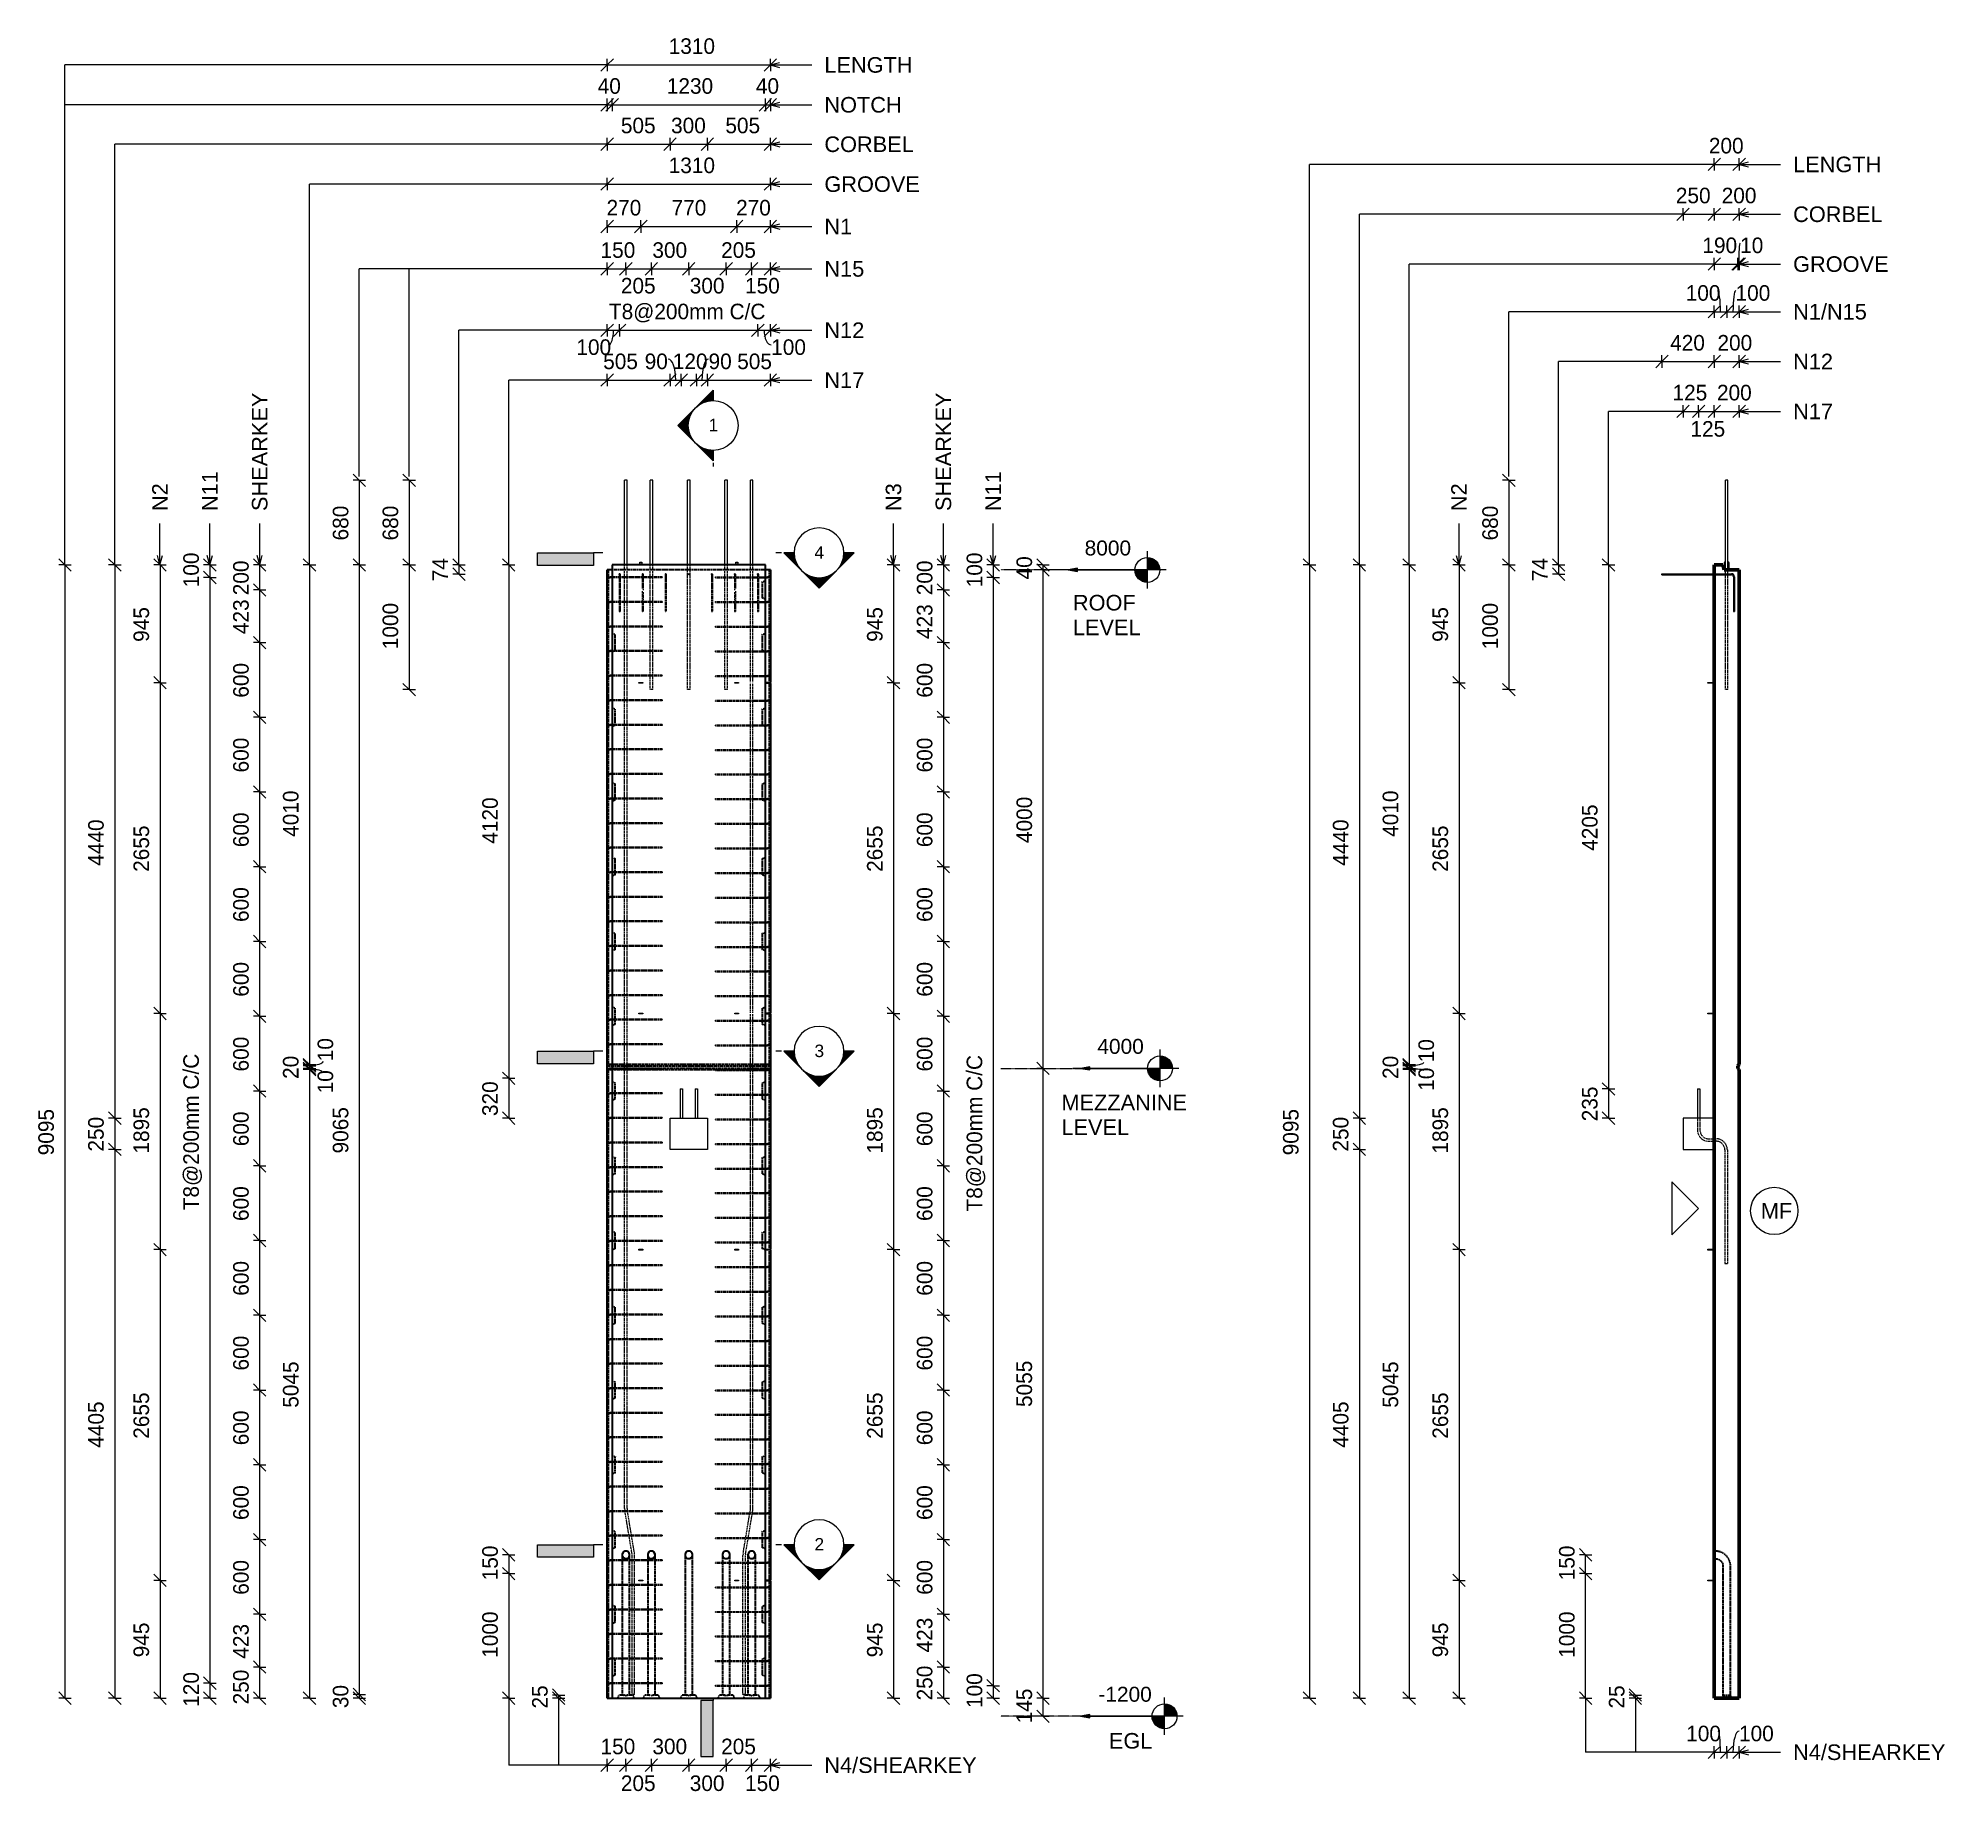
# Model space of a CAD drawing. Header units: millimetres. Extents: x -24813 to -9505, y -2179 to 11928.
import ezdxf

# ---------------------------------------------------------------- set-up
doc = ezdxf.new("R2010")
doc.units = ezdxf.units.MM
doc.linetypes.add('Dash', pattern=[6.36, 3.18, -3.18])
doc.linetypes.add('Overhead', pattern=[3.97, 2.38, -1.59])
for name, color, linetype, lineweight in [('A-ANNO-DIMS', 211, 'Continuous', 9), ('A-ANNO-DIMS-50', 211, 'Continuous', 9), ('A-DETL-THIN', 151, 'Continuous', 18), ('A-FLOR-OVHD', 1, 'Overhead', 18), ('A-GENM', 13, 'Continuous', 18), ('A-WALL', 113, 'Continuous', 25), ('A-WALL-HDLN', 110, 'Dash', 25), ('G-ANNO-DIMS', 111, 'Continuous', 9), ('G-ANNO-SYMB', 111, 'Continuous', 9), ('G-ANNO-TEXT', 231, 'Continuous', 9), ('S-BEAM', 12, 'Continuous', 18), ('S-RBAR', 171, 'Continuous', 18)]:
    doc.layers.add(name, color=color, linetype=linetype, lineweight=lineweight)
doc.styles.add('Arial', font='arial.ttf', dxfattribs={"height": 100})
doc.styles.add('Arial_1', font='arial.ttf', dxfattribs={"height": 120})
doc.styles.add('Arial_2', font='arial.ttf', dxfattribs={"height": 125})
doc.styles.add('Nirmala UI Semilight', font='NirmalaS.ttf', dxfattribs={"height": 125})
doc.dimstyles.new('Arrow_Filled_-_2_5_NI_UI', dxfattribs={"dimscale": 304.8, "dimtxt": 130.920493, "dimasz": 0.328084, "dimexe": 0.164042, "dimexo": 0.0625, "dimgap": 0.164042, "dimtad": 1, "dimdec": 4, "dimzin": 0, "dimdsep": 46, "dimtxsty": 'Nirmala UI Semilight', "dimblk1": 'OBLIQUE', "dimblk2": 'OBLIQUE', "dimsah": 1, "dimcen": 0.09, "dimazin": 0, "dimtfac": 1, "dimtdec": 4, "dimtix": 1, "dimtmove": 0, "dimatfit": 3, "dimfxl": 0.164042, "dimfxlon": 1, "dimtvp": 1, "dimtolj": 1, "dimtzin": 0, "dimarcsym": 2})
doc.dimstyles.new('Arrow_Filled_-_2_5_NI_UI_1', dxfattribs={"dimscale": 304.8, "dimtxt": 130.920493, "dimasz": 0.328084, "dimexe": 0.164042, "dimexo": 0.0625, "dimgap": 0.164042, "dimtad": 1, "dimdec": 4, "dimzin": 0, "dimdsep": 46, "dimtxsty": 'Nirmala UI Semilight', "dimblk1": 'OBLIQUE', "dimblk2": 'OBLIQUE', "dimsah": 1, "dimcen": 0.09, "dimazin": 0, "dimtfac": 1, "dimtdec": 4, "dimtix": 1, "dimtmove": 2, "dimatfit": 3, "dimfxl": 0.164042, "dimfxlon": 1, "dimtvp": 1, "dimtolj": 1, "dimtzin": 0, "dimarcsym": 2})
doc.dimstyles.new('Arrow_Filled_-_2_5_NI_UI_2', dxfattribs={"dimscale": 304.8, "dimtxt": 130.920493, "dimasz": 0.328084, "dimexe": 0.164042, "dimexo": 0.0625, "dimgap": 0.164042, "dimtad": 1, "dimdec": 4, "dimzin": 0, "dimdsep": 46, "dimtxsty": 'Nirmala UI Semilight', "dimblk1": 'OBLIQUE', "dimblk2": 'OBLIQUE', "dimsah": 1, "dimcen": 0.09, "dimazin": 0, "dimtfac": 1, "dimtdec": 4, "dimtix": 1, "dimtmove": 1, "dimatfit": 3, "dimfxl": 0.164042, "dimfxlon": 1, "dimtvp": 1, "dimtolj": 1, "dimtzin": 0, "dimarcsym": 2})

msp = doc.modelspace()

# ---------------------------------------------------------------- texts
at = {"layer": 'G-ANNO-SYMB', "char_height": 100, "width": 96.2025, "attachment_point": 1, "style": 'Arial'}
for s, insert in [('1', (-19431.36497, 8873.86968)), ('4', (-18580.80294, 7850.42985)), ('3', (-18580.80294, 3850.42985)), ('2', (-18580.80294, -109.57015))]:
    msp.add_mtext(s, dxfattribs=dict(at, insert=insert))
at = {"layer": 'G-ANNO-TEXT', "color": 7, "char_height": 125, "attachment_point": 1, "style": 'Arial_2'}
for s, insert, width in [('LENGTH', (-18501.12058, 11775.97076), 857.805625), ('NOTCH', (-18501.12058, 11456.11716), 753.58625), ('CORBEL', (-18501.12058, 11139.32265), 865.8225), ('LENGTH', (-10723.77635, 10977.48329), 857.805625), ('GROOVE', (-18501.12058, 10819.19788), 925.9490625), ('CORBEL', (-10723.77635, 10577.71018), 865.8225), ('N1', (-18501.12058, 10479.16365), 268.5653125), ('N15', (-18501.12058, 10139.16365), 384.81), ('GROOVE', (-10723.77635, 10177.5854), 925.9490625), ('N1/N15', (-10723.77635, 9795.05118), 713.501875), ('N12', (-18501.12058, 9646.91064), 384.81), ('N12', (-10723.77635, 9395.92317), 384.81), ('N17', (-18501.12058, 9246.29001), 384.81), ('N17', (-10723.77635, 8995.30254), 384.81), ('ROOF', (-16506.09522, 7459.99812), 609.2825), ('LEVEL', (-16506.09522, 7261.56062), 653.3753125), ('MEZZANINE ', (-16598.03218, 3448.45797), 1274.683125), ('LEVEL', (-16598.03218, 3250.02047), 653.3753125), ('MF', (-10982.60446, 2578.54118), 300.6328125), ('EGL ', (-16216.91174, -1674.71137), 481.0125), ('N4/SHEARKEY', (-10724.20393, -1766.26058), 1475.105), ('N4/SHEARKEY', (-18501.54816, -1870.1635), 1475.105)]:
    msp.add_mtext(s, dxfattribs=dict(at, insert=insert, width=width))
at = {"layer": 'G-ANNO-TEXT', "color": 7, "char_height": 125, "attachment_point": 1, "rotation": 90, "style": 'Arial_2'}
for s, insert, width in [('SHEARKEY', (-23097.38193, 8132.8107), 1146.413125), ('SHEARKEY', (-17608.42176, 8132.8107), 1146.413125), ('N11', (-23497.47531, 8132.8107), 384.81), ('N11', (-17208.51513, 8132.8107), 384.81), ('N2', (-23897.79478, 8132.92503), 268.5653125), ('N3', (-18008.8346, 8132.92503), 268.5653125), ('N2', (-13468.61025, 8132.43193), 268.5653125)]:
    msp.add_mtext(s, dxfattribs=dict(at, insert=insert, width=width))

# ---------------------------------------------------------------- blocks, each defined once
blk = doc.blocks.new('RR spread anchor face based - RR-SA-5_0-240-2134540-Elevation Front')
at = {"layer": 'A-GENM'}
for p, q in [((-19982, 7717), (-19982, 7722)), ((-19982, 7722), (-19967, 7722)), ((-19982, 7700), (-19982, 7717)), ((-19967, 7717), (-19982, 7717)), ((-19967, 7722), (-19967, 7717)), ((-19967, 7717), (-19967, 7700))]:
    blk.add_line(p, q, dxfattribs=at)
blk = doc.blocks.new('RR spread anchor face based - RR-SA-1_4-160-2134593-Elevation Front')
at = {"layer": 'A-GENM'}
for p, q in [((-19220, -447), (-19217, -447)), ((-19220, -453), (-19220, -447)), ((-19217, -453), (-19220, -453)), ((-19217, -447), (-19192, -447)), ((-19217, -453), (-19217, -447)), ((-19192, -453), (-19217, -453)), ((-19192, -447), (-19190, -447)), ((-19192, -453), (-19192, -447)), ((-19190, -453), (-19192, -453)), ((-19190, -447), (-19190, -453))]:
    blk.add_line(p, q, dxfattribs=at)
blk = doc.blocks.new('RR spread anchor face based - RR-SA-2_5-200-1726821-Elevation Front')
at = {"layer": 'A-GENM'}
for p, q in [((-18975, 6760), (-18935, 6760)), ((-18935, 6750), (-18975, 6750)), ((-18935, 6760), (-18930, 6760)), ((-18935, 6750), (-18935, 6760)), ((-18930, 6750), (-18935, 6750)), ((-18930, 6750), (-18930, 6760))]:
    blk.add_line(p, q, dxfattribs=at)
blk = doc.blocks.new('RR spread anchor face based - RR-SA-5_0-240-2134540-Elevation Right')
at = {"layer": 'A-GENM'}
for p, q in [((2594, 7722), (2591, 7717)), ((2591, 7717), (2591, 7660)), ((2601, 7722), (2594, 7722)), ((2629, 7722), (2621, 7722)), ((2631, 7717), (2629, 7722)), ((2631, 7660), (2631, 7717))]:
    blk.add_line(p, q, dxfattribs=at)
blk = doc.blocks.new('RR spread anchor face based - RR-SA-1_4-160-2134593-Elevation Right')
at = {"layer": 'A-GENM'}
for p, q in [((2459, -447), (2464, -447)), ((2459, -453), (2459, -447)), ((2464, -453), (2459, -453)), ((2464, -447), (2511, -447)), ((2464, -447), (2464, -453)), ((2511, -453), (2464, -453))]:
    blk.add_line(p, q, dxfattribs=at)
blk = doc.blocks.new('Detail View - M_Section Tail - Filled Horizontal-14034-Elevation Front')
at = {"layer": 'G-ANNO-SYMB'}
blk.add_hatch(color=256, dxfattribs=at).paths.add_polyline_path([(-20354, -263), (-20354, -163), (-20804, -163), (-20804, -263)])
for p, q in [((-20804, -263), (-20804, -163)), ((-20804, -163), (-20354, -163)), ((-20354, -263), (-20804, -263)), ((-20354, -163), (-20354, -263))]:
    blk.add_line(p, q, dxfattribs=at)
blk = doc.blocks.new('Detail View - M_Section Head - Filled SHOP DWG-1002450-Elevation Front')
at = {"layer": 'G-ANNO-SYMB'}
h = blk.add_hatch(color=256, dxfattribs=at)
edge = h.paths.add_edge_path()
edge.add_line((-18827, -163), (-18744, -163))
edge.add_arc((-18544, -163), 200, 180, 225)
edge.add_line((-18686, -305), (-18827, -163))
h = blk.add_hatch(color=256, dxfattribs=at)
edge = h.paths.add_edge_path()
edge.add_line((-18544, -446), (-18686, -305))
edge.add_arc((-18544, -163), 200, 225, 270)
edge.add_line((-18544, -363), (-18544, -446))
h = blk.add_hatch(color=256, dxfattribs=at)
edge = h.paths.add_edge_path()
edge.add_line((-18544, -446), (-18544, -363))
edge.add_arc((-18544, -163), 200, 270, 315)
edge.add_line((-18403, -305), (-18544, -446))
h = blk.add_hatch(color=256, dxfattribs=at)
edge = h.paths.add_edge_path()
edge.add_line((-18261, -163), (-18403, -305))
edge.add_arc((-18544, -163), 200, 315, 360)
edge.add_line((-18344, -163), (-18261, -163))
for p, q in [((-18544, -446), (-18827, -163)), ((-18744, -163), (-18827, -163)), ((-18827, -163), (-18686, -305)), ((-18744, -163), (-18827, -163)), ((-18686, -305), (-18544, -446)), ((-18544, -446), (-18261, -163)), ((-18544, -446), (-18403, -305)), ((-18403, -305), (-18261, -163)), ((-18344, -163), (-18261, -163)), ((-18261, -163), (-18344, -163)), ((-18544, -363), (-18544, -446)), ((-18544, -446), (-18544, -363))]:
    blk.add_line(p, q, dxfattribs=at)
for start, end in [(360, 180), (180, 360), (180, 225), (225, 270), (270, 315), (315, 0)]:
    blk.add_arc((-18544, -163), 200, start, end, dxfattribs=at)
blk = doc.blocks.new('DIMBLOCK1-Elevation Front')
at = {"layer": 'A-ANNO-DIMS-50'}
for p, q in [((-24598, 7700), (-24648, 7750)), ((-24598, 7700), (-24648, 7700)), ((-24598, 7700), (-24598, -1395)), ((-24598, 7700), (-24548, 7650)), ((-24598, 7700), (-24548, 7700)), ((-24598, -1395), (-24648, -1345)), ((-24598, -1395), (-24648, -1395)), ((-24598, -1395), (-24548, -1445)), ((-24598, -1395), (-24548, -1395))]:
    blk.add_line(p, q, dxfattribs=at)
at = {"layer": 'A-ANNO-DIMS-50', "color": 0, "insert": (-24812, 2962), "char_height": 125, "width": 457.03, "attachment_point": 1, "rotation": 90, "line_spacing_factor": 1.142579, "style": 'Nirmala UI Semilight'}
blk.add_mtext('9095', dxfattribs=at)
blk = doc.blocks.new('_Oblique')
at = {"color": 0, "linetype": 'ByBlock', "lineweight": -2}
blk.add_line((-0.5, -0.5), (0.5, 0.5), dxfattribs=at)
blk = doc.blocks.new('DIMBLOCK2-Elevation Front')
at = {"layer": 'A-ANNO-DIMS-50'}
for p, q in [((-23035, 7700), (-23085, 7750)), ((-23035, 7700), (-23085, 7700)), ((-23035, 7700), (-23035, 7500)), ((-23035, 7700), (-22985, 7650)), ((-23035, 7700), (-22985, 7700)), ((-23035, 7500), (-23085, 7550)), ((-23035, 7500), (-23085, 7500)), ((-23035, 7500), (-22985, 7450)), ((-23035, 7500), (-22985, 7500))]:
    blk.add_line(p, q, dxfattribs=at)
at = {"layer": 'A-ANNO-DIMS-50', "color": 0, "insert": (-23248, 7457), "char_height": 125, "width": 342.77, "attachment_point": 1, "rotation": 90, "line_spacing_factor": 1.142579, "style": 'Nirmala UI Semilight'}
blk.add_mtext('200', dxfattribs=at)
blk = doc.blocks.new('DIMBLOCK3-Elevation Front')
at = {"layer": 'A-ANNO-DIMS-50'}
for p, q in [((-23035, 7500), (-23085, 7550)), ((-23035, 7500), (-23085, 7500)), ((-23035, 7500), (-23035, 7077)), ((-23035, 7500), (-22985, 7450)), ((-23035, 7500), (-22985, 7500)), ((-23035, 7077), (-23085, 7127)), ((-23035, 7077), (-23085, 7077)), ((-23035, 7077), (-22985, 7027)), ((-23035, 7077), (-22985, 7077))]:
    blk.add_line(p, q, dxfattribs=at)
at = {"layer": 'A-ANNO-DIMS-50', "color": 0, "insert": (-23248, 7145), "char_height": 125, "width": 345.63, "attachment_point": 1, "rotation": 90, "line_spacing_factor": 1.142579, "style": 'Nirmala UI Semilight'}
blk.add_mtext('423', dxfattribs=at)
blk = doc.blocks.new('DIMBLOCK4-Elevation Front')
at = {"layer": 'A-ANNO-DIMS-50'}
for p, q in [((-23035, 7077), (-23085, 7127)), ((-23035, 7077), (-23085, 7077)), ((-23035, 7077), (-23035, 6478)), ((-23035, 7077), (-22985, 7027)), ((-23035, 7077), (-22985, 7077)), ((-23035, 6478), (-23085, 6528)), ((-23035, 6478), (-23085, 6478)), ((-23035, 6478), (-22985, 6428)), ((-23035, 6478), (-22985, 6478))]:
    blk.add_line(p, q, dxfattribs=at)
at = {"layer": 'A-ANNO-DIMS-50', "color": 0, "insert": (-23248, 6635), "char_height": 125, "width": 342.77, "attachment_point": 1, "rotation": 90, "line_spacing_factor": 1.142579, "style": 'Nirmala UI Semilight'}
blk.add_mtext('600', dxfattribs=at)
blk = doc.blocks.new('DIMBLOCK5-Elevation Front')
at = {"layer": 'A-ANNO-DIMS-50'}
for p, q in [((-23035, 6478), (-23085, 6528)), ((-23035, 6478), (-23085, 6478)), ((-23035, 6478), (-23035, 5878)), ((-23035, 6478), (-22985, 6428)), ((-23035, 6478), (-22985, 6478)), ((-23035, 5878), (-23085, 5928)), ((-23035, 5878), (-23085, 5878)), ((-23035, 5878), (-22985, 5828)), ((-23035, 5878), (-22985, 5878))]:
    blk.add_line(p, q, dxfattribs=at)
at = {"layer": 'A-ANNO-DIMS-50', "color": 0, "insert": (-23248, 6035), "char_height": 125, "width": 342.77, "attachment_point": 1, "rotation": 90, "line_spacing_factor": 1.142579, "style": 'Nirmala UI Semilight'}
blk.add_mtext('600', dxfattribs=at)
blk = doc.blocks.new('DIMBLOCK6-Elevation Front')
at = {"layer": 'A-ANNO-DIMS-50'}
for p, q in [((-23035, 5878), (-23085, 5928)), ((-23035, 5878), (-23085, 5878)), ((-23035, 5878), (-23035, 5278)), ((-23035, 5878), (-22985, 5828)), ((-23035, 5878), (-22985, 5878)), ((-23035, 5278), (-23085, 5328)), ((-23035, 5278), (-23085, 5278)), ((-23035, 5278), (-22985, 5228)), ((-23035, 5278), (-22985, 5278))]:
    blk.add_line(p, q, dxfattribs=at)
at = {"layer": 'A-ANNO-DIMS-50', "color": 0, "insert": (-23248, 5435), "char_height": 125, "width": 342.77, "attachment_point": 1, "rotation": 90, "line_spacing_factor": 1.142579, "style": 'Nirmala UI Semilight'}
blk.add_mtext('600', dxfattribs=at)
blk = doc.blocks.new('DIMBLOCK7-Elevation Front')
at = {"layer": 'A-ANNO-DIMS-50'}
for p, q in [((-23035, 5278), (-23085, 5328)), ((-23035, 5278), (-23085, 5278)), ((-23035, 5278), (-23035, 4678)), ((-23035, 5278), (-22985, 5228)), ((-23035, 5278), (-22985, 5278)), ((-23035, 4678), (-23085, 4728)), ((-23035, 4678), (-23085, 4678)), ((-23035, 4678), (-22985, 4628)), ((-23035, 4678), (-22985, 4678))]:
    blk.add_line(p, q, dxfattribs=at)
at = {"layer": 'A-ANNO-DIMS-50', "color": 0, "insert": (-23248, 4835), "char_height": 125, "width": 342.77, "attachment_point": 1, "rotation": 90, "line_spacing_factor": 1.142579, "style": 'Nirmala UI Semilight'}
blk.add_mtext('600', dxfattribs=at)
blk = doc.blocks.new('DIMBLOCK8-Elevation Front')
at = {"layer": 'A-ANNO-DIMS-50'}
for p, q in [((-23035, 4678), (-23085, 4728)), ((-23035, 4678), (-23085, 4678)), ((-23035, 4678), (-23035, 4078)), ((-23035, 4678), (-22985, 4628)), ((-23035, 4678), (-22985, 4678)), ((-23035, 4078), (-23085, 4128)), ((-23035, 4078), (-23085, 4078)), ((-23035, 4078), (-22985, 4028)), ((-23035, 4078), (-22985, 4078))]:
    blk.add_line(p, q, dxfattribs=at)
at = {"layer": 'A-ANNO-DIMS-50', "color": 0, "insert": (-23248, 4235), "char_height": 125, "width": 342.77, "attachment_point": 1, "rotation": 90, "line_spacing_factor": 1.142579, "style": 'Nirmala UI Semilight'}
blk.add_mtext('600', dxfattribs=at)
blk = doc.blocks.new('DIMBLOCK9-Elevation Front')
at = {"layer": 'A-ANNO-DIMS-50'}
for p, q in [((-23035, 4078), (-23085, 4128)), ((-23035, 4078), (-23085, 4078)), ((-23035, 4078), (-23035, 3478)), ((-23035, 4078), (-22985, 4028)), ((-23035, 4078), (-22985, 4078)), ((-23035, 3478), (-23085, 3528)), ((-23035, 3478), (-23085, 3478)), ((-23035, 3478), (-22985, 3428)), ((-23035, 3478), (-22985, 3478))]:
    blk.add_line(p, q, dxfattribs=at)
at = {"layer": 'A-ANNO-DIMS-50', "color": 0, "insert": (-23248, 3635), "char_height": 125, "width": 342.77, "attachment_point": 1, "rotation": 90, "line_spacing_factor": 1.142579, "style": 'Nirmala UI Semilight'}
blk.add_mtext('600', dxfattribs=at)
blk = doc.blocks.new('DIMBLOCK10-Elevation Front')
at = {"layer": 'A-ANNO-DIMS-50'}
for p, q in [((-23035, 3478), (-23085, 3528)), ((-23035, 3478), (-23085, 3478)), ((-23035, 3478), (-23035, 2878)), ((-23035, 3478), (-22985, 3428)), ((-23035, 3478), (-22985, 3478)), ((-23035, 2878), (-23085, 2928)), ((-23035, 2878), (-23085, 2878)), ((-23035, 2878), (-22985, 2828)), ((-23035, 2878), (-22985, 2878))]:
    blk.add_line(p, q, dxfattribs=at)
at = {"layer": 'A-ANNO-DIMS-50', "color": 0, "insert": (-23248, 3035), "char_height": 125, "width": 342.77, "attachment_point": 1, "rotation": 90, "line_spacing_factor": 1.142579, "style": 'Nirmala UI Semilight'}
blk.add_mtext('600', dxfattribs=at)
blk = doc.blocks.new('DIMBLOCK11-Elevation Front')
at = {"layer": 'A-ANNO-DIMS-50'}
for p, q in [((-23035, 2878), (-23085, 2928)), ((-23035, 2878), (-23085, 2878)), ((-23035, 2878), (-23035, 2278)), ((-23035, 2878), (-22985, 2828)), ((-23035, 2878), (-22985, 2878)), ((-23035, 2278), (-23085, 2328)), ((-23035, 2278), (-23085, 2278)), ((-23035, 2278), (-22985, 2228)), ((-23035, 2278), (-22985, 2278))]:
    blk.add_line(p, q, dxfattribs=at)
at = {"layer": 'A-ANNO-DIMS-50', "color": 0, "insert": (-23248, 2435), "char_height": 125, "width": 342.77, "attachment_point": 1, "rotation": 90, "line_spacing_factor": 1.142579, "style": 'Nirmala UI Semilight'}
blk.add_mtext('600', dxfattribs=at)
blk = doc.blocks.new('DIMBLOCK12-Elevation Front')
at = {"layer": 'A-ANNO-DIMS-50'}
for p, q in [((-23035, 2278), (-23085, 2328)), ((-23035, 2278), (-23085, 2278)), ((-23035, 2278), (-23035, 1678)), ((-23035, 2278), (-22985, 2228)), ((-23035, 2278), (-22985, 2278)), ((-23035, 1678), (-23085, 1728)), ((-23035, 1678), (-23085, 1678)), ((-23035, 1678), (-22985, 1628)), ((-23035, 1678), (-22985, 1678))]:
    blk.add_line(p, q, dxfattribs=at)
at = {"layer": 'A-ANNO-DIMS-50', "color": 0, "insert": (-23248, 1835), "char_height": 125, "width": 342.77, "attachment_point": 1, "rotation": 90, "line_spacing_factor": 1.142579, "style": 'Nirmala UI Semilight'}
blk.add_mtext('600', dxfattribs=at)
blk = doc.blocks.new('DIMBLOCK13-Elevation Front')
at = {"layer": 'A-ANNO-DIMS-50'}
for p, q in [((-23035, 1678), (-23085, 1728)), ((-23035, 1678), (-23085, 1678)), ((-23035, 1678), (-23035, 1078)), ((-23035, 1678), (-22985, 1628)), ((-23035, 1678), (-22985, 1678)), ((-23035, 1078), (-23085, 1128)), ((-23035, 1078), (-23085, 1078)), ((-23035, 1078), (-22985, 1028)), ((-23035, 1078), (-22985, 1078))]:
    blk.add_line(p, q, dxfattribs=at)
at = {"layer": 'A-ANNO-DIMS-50', "color": 0, "insert": (-23248, 1235), "char_height": 125, "width": 342.77, "attachment_point": 1, "rotation": 90, "line_spacing_factor": 1.142579, "style": 'Nirmala UI Semilight'}
blk.add_mtext('600', dxfattribs=at)
blk = doc.blocks.new('DIMBLOCK14-Elevation Front')
at = {"layer": 'A-ANNO-DIMS-50'}
for p, q in [((-23035, 1078), (-23085, 1128)), ((-23035, 1078), (-23085, 1078)), ((-23035, 1078), (-23035, 478)), ((-23035, 1078), (-22985, 1028)), ((-23035, 1078), (-22985, 1078)), ((-23035, 478), (-23085, 528)), ((-23035, 478), (-23085, 478)), ((-23035, 478), (-22985, 428)), ((-23035, 478), (-22985, 478))]:
    blk.add_line(p, q, dxfattribs=at)
at = {"layer": 'A-ANNO-DIMS-50', "color": 0, "insert": (-23248, 635), "char_height": 125, "width": 342.77, "attachment_point": 1, "rotation": 90, "line_spacing_factor": 1.142579, "style": 'Nirmala UI Semilight'}
blk.add_mtext('600', dxfattribs=at)
blk = doc.blocks.new('DIMBLOCK15-Elevation Front')
at = {"layer": 'A-ANNO-DIMS-50'}
for p, q in [((-23035, 478), (-23085, 528)), ((-23035, 478), (-23085, 478)), ((-23035, 478), (-23035, -122)), ((-23035, 478), (-22985, 428)), ((-23035, 478), (-22985, 478)), ((-23035, -122), (-23085, -72)), ((-23035, -122), (-23085, -122)), ((-23035, -122), (-22985, -172)), ((-23035, -122), (-22985, -122))]:
    blk.add_line(p, q, dxfattribs=at)
at = {"layer": 'A-ANNO-DIMS-50', "color": 0, "insert": (-23248, 35), "char_height": 125, "width": 342.77, "attachment_point": 1, "rotation": 90, "line_spacing_factor": 1.142579, "style": 'Nirmala UI Semilight'}
blk.add_mtext('600', dxfattribs=at)
blk = doc.blocks.new('DIMBLOCK16-Elevation Front')
at = {"layer": 'A-ANNO-DIMS-50'}
for p, q in [((-23035, -122), (-23085, -72)), ((-23035, -122), (-23085, -122)), ((-23035, -122), (-23035, -722)), ((-23035, -122), (-22985, -172)), ((-23035, -122), (-22985, -122)), ((-23035, -722), (-23085, -672)), ((-23035, -722), (-23085, -722)), ((-23035, -722), (-22985, -772)), ((-23035, -722), (-22985, -722))]:
    blk.add_line(p, q, dxfattribs=at)
at = {"layer": 'A-ANNO-DIMS-50', "color": 0, "insert": (-23248, -565), "char_height": 125, "width": 342.77, "attachment_point": 1, "rotation": 90, "line_spacing_factor": 1.142579, "style": 'Nirmala UI Semilight'}
blk.add_mtext('600', dxfattribs=at)
blk = doc.blocks.new('DIMBLOCK17-Elevation Front')
at = {"layer": 'A-ANNO-DIMS-50'}
for p, q in [((-23035, -722), (-23085, -672)), ((-23035, -722), (-23085, -722)), ((-23035, -722), (-23035, -1145)), ((-23035, -722), (-22985, -772)), ((-23035, -722), (-22985, -722)), ((-23035, -1145), (-23085, -1095)), ((-23035, -1145), (-23085, -1145)), ((-23035, -1145), (-22985, -1195)), ((-23035, -1145), (-22985, -1145))]:
    blk.add_line(p, q, dxfattribs=at)
at = {"layer": 'A-ANNO-DIMS-50', "color": 0, "insert": (-23248, -1078), "char_height": 125, "width": 345.63, "attachment_point": 1, "rotation": 90, "line_spacing_factor": 1.142579, "style": 'Nirmala UI Semilight'}
blk.add_mtext('423', dxfattribs=at)
blk = doc.blocks.new('DIMBLOCK18-Elevation Front')
at = {"layer": 'A-ANNO-DIMS-50'}
for p, q in [((-23035, -1145), (-23085, -1095)), ((-23035, -1145), (-23085, -1145)), ((-23035, -1145), (-23035, -1395)), ((-23035, -1145), (-22985, -1195)), ((-23035, -1145), (-22985, -1145)), ((-23035, -1395), (-23085, -1345)), ((-23035, -1395), (-23085, -1395)), ((-23035, -1395), (-22985, -1445)), ((-23035, -1395), (-22985, -1395))]:
    blk.add_line(p, q, dxfattribs=at)
at = {"layer": 'A-ANNO-DIMS-50', "color": 0, "insert": (-23248, -1445), "char_height": 125, "width": 342.77, "attachment_point": 1, "rotation": 90, "line_spacing_factor": 1.142579, "style": 'Nirmala UI Semilight'}
blk.add_mtext('250', dxfattribs=at)
blk = doc.blocks.new('DIMBLOCK19-Elevation Front')
at = {"layer": 'A-ANNO-DIMS-50'}
for p, q in [((-17946, 7700), (-17996, 7750)), ((-17946, 7700), (-17996, 7700)), ((-17946, 7700), (-17946, 6755)), ((-17946, 7700), (-17896, 7650)), ((-17946, 7700), (-17896, 7700)), ((-17946, 6755), (-17996, 6805)), ((-17946, 6755), (-17996, 6755)), ((-17946, 6755), (-17896, 6705)), ((-17946, 6755), (-17896, 6755))]:
    blk.add_line(p, q, dxfattribs=at)
at = {"layer": 'A-ANNO-DIMS-50', "color": 0, "insert": (-18159, 7083), "char_height": 125, "width": 345.63, "attachment_point": 1, "rotation": 90, "line_spacing_factor": 1.142579, "style": 'Nirmala UI Semilight'}
blk.add_mtext('945', dxfattribs=at)
blk = doc.blocks.new('DIMBLOCK20-Elevation Front')
at = {"layer": 'A-ANNO-DIMS-50'}
for p, q in [((-17946, 6755), (-17996, 6805)), ((-17946, 6755), (-17996, 6755)), ((-17946, 6755), (-17946, 4100)), ((-17946, 6755), (-17896, 6705)), ((-17946, 6755), (-17896, 6755)), ((-17946, 4100), (-17996, 4150)), ((-17946, 4100), (-17996, 4100)), ((-17946, 4100), (-17896, 4050)), ((-17946, 4100), (-17896, 4100))]:
    blk.add_line(p, q, dxfattribs=at)
at = {"layer": 'A-ANNO-DIMS-50', "color": 0, "insert": (-18159, 5237), "char_height": 125, "width": 457.03, "attachment_point": 1, "rotation": 90, "line_spacing_factor": 1.142579, "style": 'Nirmala UI Semilight'}
blk.add_mtext('2655', dxfattribs=at)
blk = doc.blocks.new('DIMBLOCK21-Elevation Front')
at = {"layer": 'A-ANNO-DIMS-50'}
for p, q in [((-17946, 4100), (-17996, 4150)), ((-17946, 4100), (-17996, 4100)), ((-17946, 4100), (-17946, 2205)), ((-17946, 4100), (-17896, 4050)), ((-17946, 4100), (-17896, 4100)), ((-17946, 2205), (-17996, 2255)), ((-17946, 2205), (-17996, 2205)), ((-17946, 2205), (-17896, 2155)), ((-17946, 2205), (-17896, 2205))]:
    blk.add_line(p, q, dxfattribs=at)
at = {"layer": 'A-ANNO-DIMS-50', "color": 0, "insert": (-18159, 2976), "char_height": 125, "width": 422.75, "attachment_point": 1, "rotation": 90, "line_spacing_factor": 1.142579, "style": 'Nirmala UI Semilight'}
blk.add_mtext('1895', dxfattribs=at)
blk = doc.blocks.new('DIMBLOCK22-Elevation Front')
at = {"layer": 'A-ANNO-DIMS-50'}
for p, q in [((-17946, 2205), (-17996, 2255)), ((-17946, 2205), (-17996, 2205)), ((-17946, 2205), (-17946, -450)), ((-17946, 2205), (-17896, 2155)), ((-17946, 2205), (-17896, 2205)), ((-17946, -450), (-17996, -400)), ((-17946, -450), (-17996, -450)), ((-17946, -450), (-17896, -500)), ((-17946, -450), (-17896, -450))]:
    blk.add_line(p, q, dxfattribs=at)
at = {"layer": 'A-ANNO-DIMS-50', "color": 0, "insert": (-18159, 687), "char_height": 125, "width": 457.03, "attachment_point": 1, "rotation": 90, "line_spacing_factor": 1.142579, "style": 'Nirmala UI Semilight'}
blk.add_mtext('2655', dxfattribs=at)
blk = doc.blocks.new('DIMBLOCK23-Elevation Front')
at = {"layer": 'A-ANNO-DIMS-50'}
for p, q in [((-17946, -450), (-17996, -400)), ((-17946, -450), (-17996, -450)), ((-17946, -450), (-17946, -1395)), ((-17946, -450), (-17896, -500)), ((-17946, -450), (-17896, -450)), ((-17946, -1395), (-17996, -1345)), ((-17946, -1395), (-17996, -1395)), ((-17946, -1395), (-17896, -1445)), ((-17946, -1395), (-17896, -1395))]:
    blk.add_line(p, q, dxfattribs=at)
at = {"layer": 'A-ANNO-DIMS-50', "color": 0, "insert": (-18159, -1067), "char_height": 125, "width": 345.63, "attachment_point": 1, "rotation": 90, "line_spacing_factor": 1.142579, "style": 'Nirmala UI Semilight'}
blk.add_mtext('945', dxfattribs=at)
blk = doc.blocks.new('DIMBLOCK24-Elevation Front')
at = {"layer": 'A-ANNO-DIMS-50'}
for p, q in [((-20245, 11713), (-20295, 11663)), ((-20245, 11713), (-20195, 11763)), ((-20245, 11713), (-20245, 11763)), ((-20245, 11713), (-18935, 11713)), ((-20245, 11713), (-20245, 11663)), ((-18935, 11713), (-18985, 11663)), ((-18935, 11713), (-18885, 11763)), ((-18935, 11713), (-18935, 11763)), ((-18935, 11713), (-18935, 11663))]:
    blk.add_line(p, q, dxfattribs=at)
at = {"layer": 'A-ANNO-DIMS-50', "color": 0, "insert": (-19751, 11927), "char_height": 125, "width": 388.48, "attachment_point": 1, "line_spacing_factor": 1.142579, "style": 'Nirmala UI Semilight'}
blk.add_mtext('1310', dxfattribs=at)
blk = doc.blocks.new('DIMBLOCK25-Elevation Front')
at = {"layer": 'A-ANNO-DIMS-50'}
for p, q in [((-20245, 10417), (-20295, 10367)), ((-20245, 10417), (-20195, 10467)), ((-20245, 10417), (-20245, 10467)), ((-20245, 10417), (-19975, 10417)), ((-20245, 10417), (-20245, 10367)), ((-19975, 10417), (-20025, 10367)), ((-19975, 10417), (-19925, 10467)), ((-19975, 10417), (-19975, 10467)), ((-19975, 10417), (-19975, 10367))]:
    blk.add_line(p, q, dxfattribs=at)
at = {"layer": 'A-ANNO-DIMS-50', "color": 0, "insert": (-20250, 10630), "char_height": 125, "width": 337.06, "attachment_point": 1, "line_spacing_factor": 1.142579, "style": 'Nirmala UI Semilight'}
blk.add_mtext('270', dxfattribs=at)
blk = doc.blocks.new('DIMBLOCK26-Elevation Front')
at = {"layer": 'A-ANNO-DIMS-50'}
for p, q in [((-19975, 10417), (-20025, 10367)), ((-19975, 10417), (-19925, 10467)), ((-19975, 10417), (-19975, 10467)), ((-19975, 10417), (-19205, 10417)), ((-19975, 10417), (-19975, 10367)), ((-19205, 10417), (-19255, 10367)), ((-19205, 10417), (-19155, 10467)), ((-19205, 10417), (-19205, 10467)), ((-19205, 10417), (-19205, 10367))]:
    blk.add_line(p, q, dxfattribs=at)
at = {"layer": 'A-ANNO-DIMS-50', "color": 0, "insert": (-19728, 10630), "char_height": 125, "width": 331.35, "attachment_point": 1, "line_spacing_factor": 1.142579, "style": 'Nirmala UI Semilight'}
blk.add_mtext('770', dxfattribs=at)
blk = doc.blocks.new('DIMBLOCK27-Elevation Front')
at = {"layer": 'A-ANNO-DIMS-50'}
for p, q in [((-19205, 10417), (-19255, 10367)), ((-19205, 10417), (-19155, 10467)), ((-19205, 10417), (-19205, 10467)), ((-19205, 10417), (-18935, 10417)), ((-19205, 10417), (-19205, 10367)), ((-18935, 10417), (-18985, 10367)), ((-18935, 10417), (-18885, 10467)), ((-18935, 10417), (-18935, 10467)), ((-18935, 10417), (-18935, 10367))]:
    blk.add_line(p, q, dxfattribs=at)
at = {"layer": 'A-ANNO-DIMS-50', "color": 0, "insert": (-19210, 10630), "char_height": 125, "width": 337.06, "attachment_point": 1, "line_spacing_factor": 1.142579, "style": 'Nirmala UI Semilight'}
blk.add_mtext('270', dxfattribs=at)
blk = doc.blocks.new('DIMBLOCK28-Elevation Front')
at = {"layer": 'A-ANNO-DIMS-50'}
for p, q in [((-17546, 7700), (-17596, 7750)), ((-17546, 7700), (-17596, 7700)), ((-17546, 7700), (-17546, 7500)), ((-17546, 7700), (-17496, 7650)), ((-17546, 7700), (-17496, 7700)), ((-17546, 7500), (-17596, 7550)), ((-17546, 7500), (-17596, 7500)), ((-17546, 7500), (-17496, 7450)), ((-17546, 7500), (-17496, 7500))]:
    blk.add_line(p, q, dxfattribs=at)
at = {"layer": 'A-ANNO-DIMS-50', "color": 0, "insert": (-17759, 7457), "char_height": 125, "width": 342.77, "attachment_point": 1, "rotation": 90, "line_spacing_factor": 1.142579, "style": 'Nirmala UI Semilight'}
blk.add_mtext('200', dxfattribs=at)
blk = doc.blocks.new('DIMBLOCK29-Elevation Front')
at = {"layer": 'A-ANNO-DIMS-50'}
for p, q in [((-17546, 7500), (-17596, 7550)), ((-17546, 7500), (-17596, 7500)), ((-17546, 7500), (-17546, 7077)), ((-17546, 7500), (-17496, 7450)), ((-17546, 7500), (-17496, 7500)), ((-17546, 7077), (-17596, 7127)), ((-17546, 7077), (-17596, 7077)), ((-17546, 7077), (-17496, 7027)), ((-17546, 7077), (-17496, 7077))]:
    blk.add_line(p, q, dxfattribs=at)
at = {"layer": 'A-ANNO-DIMS-50', "color": 0, "insert": (-17759, 7106), "char_height": 125, "width": 345.63, "attachment_point": 1, "rotation": 90, "line_spacing_factor": 1.142579, "style": 'Nirmala UI Semilight'}
blk.add_mtext('423', dxfattribs=at)
blk = doc.blocks.new('DIMBLOCK30-Elevation Front')
at = {"layer": 'A-ANNO-DIMS-50'}
for p, q in [((-17546, 7077), (-17596, 7127)), ((-17546, 7077), (-17596, 7077)), ((-17546, 7077), (-17546, 6478)), ((-17546, 7077), (-17496, 7027)), ((-17546, 7077), (-17496, 7077)), ((-17546, 6478), (-17596, 6528)), ((-17546, 6478), (-17596, 6478)), ((-17546, 6478), (-17496, 6428)), ((-17546, 6478), (-17496, 6478))]:
    blk.add_line(p, q, dxfattribs=at)
at = {"layer": 'A-ANNO-DIMS-50', "color": 0, "insert": (-17759, 6635), "char_height": 125, "width": 342.77, "attachment_point": 1, "rotation": 90, "line_spacing_factor": 1.142579, "style": 'Nirmala UI Semilight'}
blk.add_mtext('600', dxfattribs=at)
blk = doc.blocks.new('DIMBLOCK31-Elevation Front')
at = {"layer": 'A-ANNO-DIMS-50'}
for p, q in [((-17546, 6478), (-17596, 6528)), ((-17546, 6478), (-17596, 6478)), ((-17546, 6478), (-17546, 5878)), ((-17546, 6478), (-17496, 6428)), ((-17546, 6478), (-17496, 6478)), ((-17546, 5878), (-17596, 5928)), ((-17546, 5878), (-17596, 5878)), ((-17546, 5878), (-17496, 5828)), ((-17546, 5878), (-17496, 5878))]:
    blk.add_line(p, q, dxfattribs=at)
at = {"layer": 'A-ANNO-DIMS-50', "color": 0, "insert": (-17759, 6035), "char_height": 125, "width": 342.77, "attachment_point": 1, "rotation": 90, "line_spacing_factor": 1.142579, "style": 'Nirmala UI Semilight'}
blk.add_mtext('600', dxfattribs=at)
blk = doc.blocks.new('DIMBLOCK32-Elevation Front')
at = {"layer": 'A-ANNO-DIMS-50'}
for p, q in [((-17546, 5878), (-17596, 5928)), ((-17546, 5878), (-17596, 5878)), ((-17546, 5878), (-17546, 5278)), ((-17546, 5878), (-17496, 5828)), ((-17546, 5878), (-17496, 5878)), ((-17546, 5278), (-17596, 5328)), ((-17546, 5278), (-17596, 5278)), ((-17546, 5278), (-17496, 5228)), ((-17546, 5278), (-17496, 5278))]:
    blk.add_line(p, q, dxfattribs=at)
at = {"layer": 'A-ANNO-DIMS-50', "color": 0, "insert": (-17759, 5435), "char_height": 125, "width": 342.77, "attachment_point": 1, "rotation": 90, "line_spacing_factor": 1.142579, "style": 'Nirmala UI Semilight'}
blk.add_mtext('600', dxfattribs=at)
blk = doc.blocks.new('DIMBLOCK33-Elevation Front')
at = {"layer": 'A-ANNO-DIMS-50'}
for p, q in [((-17546, 5278), (-17596, 5328)), ((-17546, 5278), (-17596, 5278)), ((-17546, 5278), (-17546, 4678)), ((-17546, 5278), (-17496, 5228)), ((-17546, 5278), (-17496, 5278)), ((-17546, 4678), (-17596, 4728)), ((-17546, 4678), (-17596, 4678)), ((-17546, 4678), (-17496, 4628)), ((-17546, 4678), (-17496, 4678))]:
    blk.add_line(p, q, dxfattribs=at)
at = {"layer": 'A-ANNO-DIMS-50', "color": 0, "insert": (-17759, 4835), "char_height": 125, "width": 342.77, "attachment_point": 1, "rotation": 90, "line_spacing_factor": 1.142579, "style": 'Nirmala UI Semilight'}
blk.add_mtext('600', dxfattribs=at)
blk = doc.blocks.new('DIMBLOCK34-Elevation Front')
at = {"layer": 'A-ANNO-DIMS-50'}
for p, q in [((-17546, 4678), (-17596, 4728)), ((-17546, 4678), (-17596, 4678)), ((-17546, 4678), (-17546, 4078)), ((-17546, 4678), (-17496, 4628)), ((-17546, 4678), (-17496, 4678)), ((-17546, 4078), (-17596, 4128)), ((-17546, 4078), (-17596, 4078)), ((-17546, 4078), (-17496, 4028)), ((-17546, 4078), (-17496, 4078))]:
    blk.add_line(p, q, dxfattribs=at)
at = {"layer": 'A-ANNO-DIMS-50', "color": 0, "insert": (-17759, 4235), "char_height": 125, "width": 342.77, "attachment_point": 1, "rotation": 90, "line_spacing_factor": 1.142579, "style": 'Nirmala UI Semilight'}
blk.add_mtext('600', dxfattribs=at)
blk = doc.blocks.new('DIMBLOCK35-Elevation Front')
at = {"layer": 'A-ANNO-DIMS-50'}
for p, q in [((-17546, 4078), (-17596, 4128)), ((-17546, 4078), (-17596, 4078)), ((-17546, 4078), (-17546, 3478)), ((-17546, 4078), (-17496, 4028)), ((-17546, 4078), (-17496, 4078)), ((-17546, 3478), (-17596, 3528)), ((-17546, 3478), (-17596, 3478)), ((-17546, 3478), (-17496, 3428)), ((-17546, 3478), (-17496, 3478))]:
    blk.add_line(p, q, dxfattribs=at)
at = {"layer": 'A-ANNO-DIMS-50', "color": 0, "insert": (-17759, 3635), "char_height": 125, "width": 342.77, "attachment_point": 1, "rotation": 90, "line_spacing_factor": 1.142579, "style": 'Nirmala UI Semilight'}
blk.add_mtext('600', dxfattribs=at)
blk = doc.blocks.new('DIMBLOCK36-Elevation Front')
at = {"layer": 'A-ANNO-DIMS-50'}
for p, q in [((-17546, 3478), (-17596, 3528)), ((-17546, 3478), (-17596, 3478)), ((-17546, 3478), (-17546, 2878)), ((-17546, 3478), (-17496, 3428)), ((-17546, 3478), (-17496, 3478)), ((-17546, 2878), (-17596, 2928)), ((-17546, 2878), (-17596, 2878)), ((-17546, 2878), (-17496, 2828)), ((-17546, 2878), (-17496, 2878))]:
    blk.add_line(p, q, dxfattribs=at)
at = {"layer": 'A-ANNO-DIMS-50', "color": 0, "insert": (-17759, 3035), "char_height": 125, "width": 342.77, "attachment_point": 1, "rotation": 90, "line_spacing_factor": 1.142579, "style": 'Nirmala UI Semilight'}
blk.add_mtext('600', dxfattribs=at)
blk = doc.blocks.new('DIMBLOCK37-Elevation Front')
at = {"layer": 'A-ANNO-DIMS-50'}
for p, q in [((-17546, 2878), (-17596, 2928)), ((-17546, 2878), (-17596, 2878)), ((-17546, 2878), (-17546, 2278)), ((-17546, 2878), (-17496, 2828)), ((-17546, 2878), (-17496, 2878)), ((-17546, 2278), (-17596, 2328)), ((-17546, 2278), (-17596, 2278)), ((-17546, 2278), (-17496, 2228)), ((-17546, 2278), (-17496, 2278))]:
    blk.add_line(p, q, dxfattribs=at)
at = {"layer": 'A-ANNO-DIMS-50', "color": 0, "insert": (-17759, 2435), "char_height": 125, "width": 342.77, "attachment_point": 1, "rotation": 90, "line_spacing_factor": 1.142579, "style": 'Nirmala UI Semilight'}
blk.add_mtext('600', dxfattribs=at)
blk = doc.blocks.new('DIMBLOCK38-Elevation Front')
at = {"layer": 'A-ANNO-DIMS-50'}
for p, q in [((-17546, 2278), (-17596, 2328)), ((-17546, 2278), (-17596, 2278)), ((-17546, 2278), (-17546, 1678)), ((-17546, 2278), (-17496, 2228)), ((-17546, 2278), (-17496, 2278)), ((-17546, 1678), (-17596, 1728)), ((-17546, 1678), (-17596, 1678)), ((-17546, 1678), (-17496, 1628)), ((-17546, 1678), (-17496, 1678))]:
    blk.add_line(p, q, dxfattribs=at)
at = {"layer": 'A-ANNO-DIMS-50', "color": 0, "insert": (-17759, 1835), "char_height": 125, "width": 342.77, "attachment_point": 1, "rotation": 90, "line_spacing_factor": 1.142579, "style": 'Nirmala UI Semilight'}
blk.add_mtext('600', dxfattribs=at)
blk = doc.blocks.new('DIMBLOCK39-Elevation Front')
at = {"layer": 'A-ANNO-DIMS-50'}
for p, q in [((-17546, 1678), (-17596, 1728)), ((-17546, 1678), (-17596, 1678)), ((-17546, 1678), (-17546, 1078)), ((-17546, 1678), (-17496, 1628)), ((-17546, 1678), (-17496, 1678)), ((-17546, 1078), (-17596, 1128)), ((-17546, 1078), (-17596, 1078)), ((-17546, 1078), (-17496, 1028)), ((-17546, 1078), (-17496, 1078))]:
    blk.add_line(p, q, dxfattribs=at)
at = {"layer": 'A-ANNO-DIMS-50', "color": 0, "insert": (-17759, 1235), "char_height": 125, "width": 342.77, "attachment_point": 1, "rotation": 90, "line_spacing_factor": 1.142579, "style": 'Nirmala UI Semilight'}
blk.add_mtext('600', dxfattribs=at)
blk = doc.blocks.new('DIMBLOCK40-Elevation Front')
at = {"layer": 'A-ANNO-DIMS-50'}
for p, q in [((-17546, 1078), (-17596, 1128)), ((-17546, 1078), (-17596, 1078)), ((-17546, 1078), (-17546, 478)), ((-17546, 1078), (-17496, 1028)), ((-17546, 1078), (-17496, 1078)), ((-17546, 478), (-17596, 528)), ((-17546, 478), (-17596, 478)), ((-17546, 478), (-17496, 428)), ((-17546, 478), (-17496, 478))]:
    blk.add_line(p, q, dxfattribs=at)
at = {"layer": 'A-ANNO-DIMS-50', "color": 0, "insert": (-17759, 635), "char_height": 125, "width": 342.77, "attachment_point": 1, "rotation": 90, "line_spacing_factor": 1.142579, "style": 'Nirmala UI Semilight'}
blk.add_mtext('600', dxfattribs=at)
blk = doc.blocks.new('DIMBLOCK41-Elevation Front')
at = {"layer": 'A-ANNO-DIMS-50'}
for p, q in [((-17546, 478), (-17596, 528)), ((-17546, 478), (-17596, 478)), ((-17546, 478), (-17546, -122)), ((-17546, 478), (-17496, 428)), ((-17546, 478), (-17496, 478)), ((-17546, -122), (-17596, -72)), ((-17546, -122), (-17596, -122)), ((-17546, -122), (-17496, -172)), ((-17546, -122), (-17496, -122))]:
    blk.add_line(p, q, dxfattribs=at)
at = {"layer": 'A-ANNO-DIMS-50', "color": 0, "insert": (-17759, 35), "char_height": 125, "width": 342.77, "attachment_point": 1, "rotation": 90, "line_spacing_factor": 1.142579, "style": 'Nirmala UI Semilight'}
blk.add_mtext('600', dxfattribs=at)
blk = doc.blocks.new('DIMBLOCK42-Elevation Front')
at = {"layer": 'A-ANNO-DIMS-50'}
for p, q in [((-17546, -122), (-17596, -72)), ((-17546, -122), (-17596, -122)), ((-17546, -122), (-17546, -722)), ((-17546, -122), (-17496, -172)), ((-17546, -122), (-17496, -122)), ((-17546, -722), (-17596, -672)), ((-17546, -722), (-17596, -722)), ((-17546, -722), (-17496, -772)), ((-17546, -722), (-17496, -722))]:
    blk.add_line(p, q, dxfattribs=at)
at = {"layer": 'A-ANNO-DIMS-50', "color": 0, "insert": (-17759, -565), "char_height": 125, "width": 342.77, "attachment_point": 1, "rotation": 90, "line_spacing_factor": 1.142579, "style": 'Nirmala UI Semilight'}
blk.add_mtext('600', dxfattribs=at)
blk = doc.blocks.new('DIMBLOCK43-Elevation Front')
at = {"layer": 'A-ANNO-DIMS-50'}
for p, q in [((-17546, -722), (-17596, -672)), ((-17546, -722), (-17596, -722)), ((-17546, -722), (-17546, -1145)), ((-17546, -722), (-17496, -772)), ((-17546, -722), (-17496, -722)), ((-17546, -1145), (-17596, -1095)), ((-17546, -1145), (-17596, -1145)), ((-17546, -1145), (-17496, -1195)), ((-17546, -1145), (-17496, -1145))]:
    blk.add_line(p, q, dxfattribs=at)
at = {"layer": 'A-ANNO-DIMS-50', "color": 0, "insert": (-17759, -1028), "char_height": 125, "width": 345.63, "attachment_point": 1, "rotation": 90, "line_spacing_factor": 1.142579, "style": 'Nirmala UI Semilight'}
blk.add_mtext('423', dxfattribs=at)
blk = doc.blocks.new('DIMBLOCK44-Elevation Front')
at = {"layer": 'A-ANNO-DIMS-50'}
for p, q in [((-17546, -1145), (-17596, -1095)), ((-17546, -1145), (-17596, -1145)), ((-17546, -1145), (-17546, -1395)), ((-17546, -1145), (-17496, -1195)), ((-17546, -1145), (-17496, -1145)), ((-17546, -1395), (-17596, -1345)), ((-17546, -1395), (-17596, -1395)), ((-17546, -1395), (-17496, -1445)), ((-17546, -1395), (-17496, -1395))]:
    blk.add_line(p, q, dxfattribs=at)
at = {"layer": 'A-ANNO-DIMS-50', "color": 0, "insert": (-17759, -1413), "char_height": 125, "width": 342.77, "attachment_point": 1, "rotation": 90, "line_spacing_factor": 1.142579, "style": 'Nirmala UI Semilight'}
blk.add_mtext('250', dxfattribs=at)
blk = doc.blocks.new('DIMBLOCK45-Elevation Front')
at = {"layer": 'A-ANNO-DIMS-50'}
for p, q in [((-17146, 7700), (-17196, 7750)), ((-17146, 7700), (-17196, 7700)), ((-17146, 7700), (-17146, 7600)), ((-17146, 7700), (-17096, 7650)), ((-17146, 7700), (-17096, 7700)), ((-17146, 7600), (-17196, 7650)), ((-17146, 7600), (-17196, 7600)), ((-17146, 7600), (-17096, 7550)), ((-17146, 7600), (-17096, 7600))]:
    blk.add_line(p, q, dxfattribs=at)
at = {"layer": 'A-ANNO-DIMS-50', "color": 0, "insert": (-17359, 7521), "char_height": 125, "width": 308.5, "attachment_point": 1, "rotation": 90, "line_spacing_factor": 1.142579, "style": 'Nirmala UI Semilight'}
blk.add_mtext('100', dxfattribs=at)
blk = doc.blocks.new('DIMBLOCK46-Elevation Front')
at = {"layer": 'A-ANNO-DIMS-50'}
for p, q in [((-17146, 7600), (-17196, 7650)), ((-17146, 7600), (-17196, 7600)), ((-17146, 7600), (-17146, -1295)), ((-17146, 7600), (-17096, 7550)), ((-17146, 7600), (-17096, 7600)), ((-17146, -1295), (-17196, -1245)), ((-17146, -1295), (-17196, -1295)), ((-17146, -1295), (-17096, -1345)), ((-17146, -1295), (-17096, -1295))]:
    blk.add_line(p, q, dxfattribs=at)
at = {"layer": 'A-ANNO-DIMS-50', "color": 0, "insert": (-17359, 2511), "char_height": 125, "width": 1539.62, "attachment_point": 1, "rotation": 90, "line_spacing_factor": 1.142579, "style": 'Nirmala UI Semilight'}
blk.add_mtext('T8@200mm C/C', dxfattribs=at)
blk = doc.blocks.new('DIMBLOCK47-Elevation Front')
at = {"layer": 'A-ANNO-DIMS-50'}
for p, q in [((-17146, -1295), (-17196, -1245)), ((-17146, -1295), (-17196, -1295)), ((-17146, -1395), (-17196, -1345)), ((-17146, -1295), (-17146, -1395)), ((-17146, -1295), (-17096, -1345)), ((-17146, -1295), (-17096, -1295)), ((-17146, -1395), (-17196, -1395)), ((-17146, -1395), (-17096, -1445)), ((-17146, -1395), (-17096, -1395))]:
    blk.add_line(p, q, dxfattribs=at)
at = {"layer": 'A-ANNO-DIMS-50', "color": 0, "insert": (-17359, -1474), "char_height": 125, "width": 308.5, "attachment_point": 1, "rotation": 90, "line_spacing_factor": 1.142579, "style": 'Nirmala UI Semilight'}
blk.add_mtext('100', dxfattribs=at)
blk = doc.blocks.new('Spot Elevations - M_Spot Elevation - Target Filled-10609-Elevation Front')
at = {"layer": 'G-ANNO-DIMS'}
h = blk.add_hatch(color=256, dxfattribs=at)
edge = h.paths.add_edge_path()
edge.add_line((-15908.133774, 7660), (-16008.133774, 7660))
edge.add_arc((-15908.133774, 7660), 100, 180, 270)
edge.add_line((-15908.133774, 7560), (-15908.133774, 7660))
h = blk.add_hatch(color=256, dxfattribs=at)
edge = h.paths.add_edge_path()
edge.add_line((-15908.133774, 7660), (-15808.133774, 7660))
edge.add_arc((-15908.133774, 7660), 100, 0, 90)
edge.add_line((-15908.133774, 7760), (-15908.133774, 7660))
for p, q in [((-15908.133774, 7510), (-15908.133774, 7810)), ((-15758.133774, 7660), (-16608.133774, 7660))]:
    blk.add_line(p, q, dxfattribs=at)
blk.add_circle((-15908.133774, 7660), 100, dxfattribs=at)
blk = doc.blocks.new('DIMBLOCK48-Elevation Front')
at = {"layer": 'A-ANNO-DIMS-50'}
for p, q in [((-16746, 7700), (-16796, 7750)), ((-16746, 7660), (-16796, 7710)), ((-16746, 7700), (-16796, 7700)), ((-16746, 7660), (-16796, 7660)), ((-16746, 7700), (-16746, 7660)), ((-16746, 7700), (-16696, 7650)), ((-16746, 7700), (-16696, 7700)), ((-16746, 7660), (-16696, 7610)), ((-16746, 7660), (-16696, 7660))]:
    blk.add_line(p, q, dxfattribs=at)
at = {"layer": 'A-ANNO-DIMS-50', "color": 0, "insert": (-16959, 7584), "char_height": 125, "width": 231.37, "attachment_point": 1, "rotation": 90, "line_spacing_factor": 1.142579, "style": 'Nirmala UI Semilight'}
blk.add_mtext('40', dxfattribs=at)
blk = doc.blocks.new('DIMBLOCK49-Elevation Front')
at = {"layer": 'A-ANNO-DIMS-50'}
for p, q in [((-16746, 7660), (-16796, 7710)), ((-16746, 7660), (-16796, 7660)), ((-16746, 7660), (-16746, 3660)), ((-16746, 7660), (-16696, 7610)), ((-16746, 7660), (-16696, 7660)), ((-16746, 3660), (-16796, 3710)), ((-16746, 3660), (-16796, 3660)), ((-16746, 3660), (-16696, 3610)), ((-16746, 3660), (-16696, 3660))]:
    blk.add_line(p, q, dxfattribs=at)
at = {"layer": 'A-ANNO-DIMS-50', "color": 0, "insert": (-16959, 5468), "char_height": 125, "width": 459.89, "attachment_point": 1, "rotation": 90, "line_spacing_factor": 1.142579, "style": 'Nirmala UI Semilight'}
blk.add_mtext('4000', dxfattribs=at)
blk = doc.blocks.new('DIMBLOCK50-Elevation Front')
at = {"layer": 'A-ANNO-DIMS-50'}
for p, q in [((-16746, 3660), (-16796, 3710)), ((-16746, 3660), (-16796, 3660)), ((-16746, 3660), (-16746, -1395)), ((-16746, 3660), (-16696, 3610)), ((-16746, 3660), (-16696, 3660)), ((-16746, -1395), (-16796, -1345)), ((-16746, -1395), (-16796, -1395)), ((-16746, -1395), (-16696, -1445)), ((-16746, -1395), (-16696, -1395))]:
    blk.add_line(p, q, dxfattribs=at)
at = {"layer": 'A-ANNO-DIMS-50', "color": 0, "insert": (-16959, 942), "char_height": 125, "width": 457.03, "attachment_point": 1, "rotation": 90, "line_spacing_factor": 1.142579, "style": 'Nirmala UI Semilight'}
blk.add_mtext('5055', dxfattribs=at)
blk = doc.blocks.new('DIMBLOCK51-Elevation Front')
at = {"layer": 'A-ANNO-DIMS-50'}
for p, q in [((-16746, -1395), (-16796, -1345)), ((-16746, -1395), (-16796, -1395)), ((-16746, -1540), (-16796, -1490)), ((-16746, -1395), (-16746, -1540)), ((-16746, -1395), (-16696, -1445)), ((-16746, -1395), (-16696, -1395)), ((-16746, -1540), (-16796, -1540)), ((-16746, -1540), (-16696, -1590)), ((-16746, -1540), (-16696, -1540))]:
    blk.add_line(p, q, dxfattribs=at)
at = {"layer": 'A-ANNO-DIMS-50', "color": 0, "insert": (-16959, -1597), "char_height": 125, "width": 311.35, "attachment_point": 1, "rotation": 90, "line_spacing_factor": 1.142579, "style": 'Nirmala UI Semilight'}
blk.add_mtext('145', dxfattribs=at)
blk = doc.blocks.new('DIMBLOCK52-Elevation Front')
at = {"layer": 'A-ANNO-DIMS-50'}
for p, q in [((-23435, 7700), (-23485, 7750)), ((-23435, 7700), (-23485, 7700)), ((-23435, 7700), (-23435, 7600)), ((-23435, 7700), (-23385, 7650)), ((-23435, 7700), (-23385, 7700)), ((-23435, 7600), (-23485, 7650)), ((-23435, 7600), (-23485, 7600)), ((-23435, 7600), (-23385, 7550)), ((-23435, 7600), (-23385, 7600))]:
    blk.add_line(p, q, dxfattribs=at)
at = {"layer": 'A-ANNO-DIMS-50', "color": 0, "insert": (-23648, 7521), "char_height": 125, "width": 308.5, "attachment_point": 1, "rotation": 90, "line_spacing_factor": 1.142579, "style": 'Nirmala UI Semilight'}
blk.add_mtext('100', dxfattribs=at)
blk = doc.blocks.new('DIMBLOCK53-Elevation Front')
at = {"layer": 'A-ANNO-DIMS-50'}
for p, q in [((-23435, 7600), (-23485, 7650)), ((-23435, 7600), (-23485, 7600)), ((-23435, 7600), (-23435, -1275)), ((-23435, 7600), (-23385, 7550)), ((-23435, 7600), (-23385, 7600)), ((-23435, -1275), (-23485, -1225)), ((-23435, -1275), (-23485, -1275)), ((-23435, -1275), (-23385, -1325)), ((-23435, -1275), (-23385, -1275))]:
    blk.add_line(p, q, dxfattribs=at)
at = {"layer": 'A-ANNO-DIMS-50', "color": 0, "insert": (-23648, 2521), "char_height": 125, "width": 1539.62, "attachment_point": 1, "rotation": 90, "line_spacing_factor": 1.142579, "style": 'Nirmala UI Semilight'}
blk.add_mtext('T8@200mm C/C', dxfattribs=at)
blk = doc.blocks.new('DIMBLOCK54-Elevation Front')
at = {"layer": 'A-ANNO-DIMS-50'}
for p, q in [((-23435, -1275), (-23485, -1225)), ((-23435, -1275), (-23485, -1275)), ((-23435, -1395), (-23485, -1345)), ((-23435, -1275), (-23435, -1395)), ((-23435, -1275), (-23385, -1325)), ((-23435, -1275), (-23385, -1275)), ((-23435, -1395), (-23485, -1395)), ((-23435, -1395), (-23385, -1445)), ((-23435, -1395), (-23385, -1395))]:
    blk.add_line(p, q, dxfattribs=at)
at = {"layer": 'A-ANNO-DIMS-50', "color": 0, "insert": (-23648, -1464), "char_height": 125, "width": 308.5, "attachment_point": 1, "rotation": 90, "line_spacing_factor": 1.142579, "style": 'Nirmala UI Semilight'}
blk.add_mtext('120', dxfattribs=at)
blk = doc.blocks.new('DIMBLOCK55-Elevation Front')
at = {"layer": 'A-ANNO-DIMS-50'}
for p, q in [((-23835, 7700), (-23885, 7750)), ((-23835, 7700), (-23885, 7700)), ((-23835, 7700), (-23835, 6755)), ((-23835, 7700), (-23785, 7650)), ((-23835, 7700), (-23785, 7700)), ((-23835, 6755), (-23885, 6805)), ((-23835, 6755), (-23885, 6755)), ((-23835, 6755), (-23785, 6705)), ((-23835, 6755), (-23785, 6755))]:
    blk.add_line(p, q, dxfattribs=at)
at = {"layer": 'A-ANNO-DIMS-50', "color": 0, "insert": (-24048, 7083), "char_height": 125, "width": 345.63, "attachment_point": 1, "rotation": 90, "line_spacing_factor": 1.142579, "style": 'Nirmala UI Semilight'}
blk.add_mtext('945', dxfattribs=at)
blk = doc.blocks.new('DIMBLOCK56-Elevation Front')
at = {"layer": 'A-ANNO-DIMS-50'}
for p, q in [((-23835, 6755), (-23885, 6805)), ((-23835, 6755), (-23885, 6755)), ((-23835, 6755), (-23835, 4100)), ((-23835, 6755), (-23785, 6705)), ((-23835, 6755), (-23785, 6755)), ((-23835, 4100), (-23885, 4150)), ((-23835, 4100), (-23885, 4100)), ((-23835, 4100), (-23785, 4050)), ((-23835, 4100), (-23785, 4100))]:
    blk.add_line(p, q, dxfattribs=at)
at = {"layer": 'A-ANNO-DIMS-50', "color": 0, "insert": (-24048, 5237), "char_height": 125, "width": 457.03, "attachment_point": 1, "rotation": 90, "line_spacing_factor": 1.142579, "style": 'Nirmala UI Semilight'}
blk.add_mtext('2655', dxfattribs=at)
blk = doc.blocks.new('DIMBLOCK57-Elevation Front')
at = {"layer": 'A-ANNO-DIMS-50'}
for p, q in [((-23835, 4100), (-23885, 4150)), ((-23835, 4100), (-23885, 4100)), ((-23835, 4100), (-23835, 2205)), ((-23835, 4100), (-23785, 4050)), ((-23835, 4100), (-23785, 4100)), ((-23835, 2205), (-23885, 2255)), ((-23835, 2205), (-23885, 2205)), ((-23835, 2205), (-23785, 2155)), ((-23835, 2205), (-23785, 2205))]:
    blk.add_line(p, q, dxfattribs=at)
at = {"layer": 'A-ANNO-DIMS-50', "color": 0, "insert": (-24048, 2976), "char_height": 125, "width": 422.75, "attachment_point": 1, "rotation": 90, "line_spacing_factor": 1.142579, "style": 'Nirmala UI Semilight'}
blk.add_mtext('1895', dxfattribs=at)
blk = doc.blocks.new('DIMBLOCK58-Elevation Front')
at = {"layer": 'A-ANNO-DIMS-50'}
for p, q in [((-23835, 2205), (-23885, 2255)), ((-23835, 2205), (-23885, 2205)), ((-23835, 2205), (-23835, -450)), ((-23835, 2205), (-23785, 2155)), ((-23835, 2205), (-23785, 2205)), ((-23835, -450), (-23885, -400)), ((-23835, -450), (-23885, -450)), ((-23835, -450), (-23785, -500)), ((-23835, -450), (-23785, -450))]:
    blk.add_line(p, q, dxfattribs=at)
at = {"layer": 'A-ANNO-DIMS-50', "color": 0, "insert": (-24048, 687), "char_height": 125, "width": 457.03, "attachment_point": 1, "rotation": 90, "line_spacing_factor": 1.142579, "style": 'Nirmala UI Semilight'}
blk.add_mtext('2655', dxfattribs=at)
blk = doc.blocks.new('DIMBLOCK59-Elevation Front')
at = {"layer": 'A-ANNO-DIMS-50'}
for p, q in [((-23835, -450), (-23885, -400)), ((-23835, -450), (-23885, -450)), ((-23835, -450), (-23835, -1395)), ((-23835, -450), (-23785, -500)), ((-23835, -450), (-23785, -450)), ((-23835, -1395), (-23885, -1345)), ((-23835, -1395), (-23885, -1395)), ((-23835, -1395), (-23785, -1445)), ((-23835, -1395), (-23785, -1395))]:
    blk.add_line(p, q, dxfattribs=at)
at = {"layer": 'A-ANNO-DIMS-50', "color": 0, "insert": (-24048, -1067), "char_height": 125, "width": 345.63, "attachment_point": 1, "rotation": 90, "line_spacing_factor": 1.142579, "style": 'Nirmala UI Semilight'}
blk.add_mtext('945', dxfattribs=at)
blk = doc.blocks.new('DIMBLOCK60-Elevation Front')
at = {"layer": 'A-ANNO-DIMS-50'}
for p, q in [((-20245, 9584), (-20295, 9534)), ((-20245, 9584), (-20195, 9634)), ((-20245, 9584), (-20245, 9634)), ((-20245, 9584), (-20145, 9584)), ((-20245, 9584), (-20245, 9534)), ((-20145, 9584), (-20195, 9534)), ((-20145, 9584), (-20095, 9634)), ((-20145, 9584), (-20145, 9634)), ((-20145, 9584), (-20145, 9534))]:
    blk.add_line(p, q, dxfattribs=at)
blk.add_ellipse((-20235, 9584), major_axis=(0, 117), ratio=0.349104, start_param=3.141593, end_param=4.712389, dxfattribs=at)
at = {"layer": 'A-ANNO-DIMS-50', "color": 0, "insert": (-20492, 9511), "char_height": 125, "width": 308.5, "attachment_point": 1, "line_spacing_factor": 1.142579, "style": 'Nirmala UI Semilight'}
blk.add_mtext('100', dxfattribs=at)
blk = doc.blocks.new('DIMBLOCK61-Elevation Front')
at = {"layer": 'A-ANNO-DIMS-50'}
for p, q in [((-20145, 9584), (-20195, 9534)), ((-20145, 9584), (-20095, 9634)), ((-20145, 9584), (-20145, 9634)), ((-20145, 9584), (-19035, 9584)), ((-20145, 9584), (-20145, 9534)), ((-19035, 9584), (-19085, 9534)), ((-19035, 9584), (-18985, 9634)), ((-19035, 9584), (-19035, 9634)), ((-19035, 9584), (-19035, 9534))]:
    blk.add_line(p, q, dxfattribs=at)
at = {"layer": 'A-ANNO-DIMS-50', "color": 0, "insert": (-20231, 9797), "char_height": 125, "width": 1539.62, "attachment_point": 1, "line_spacing_factor": 1.142579, "style": 'Nirmala UI Semilight'}
blk.add_mtext('T8@200mm C/C', dxfattribs=at)
blk = doc.blocks.new('DIMBLOCK62-Elevation Front')
at = {"layer": 'A-ANNO-DIMS-50'}
for p, q in [((-19035, 9584), (-19085, 9534)), ((-19035, 9584), (-18985, 9634)), ((-19035, 9584), (-19035, 9634)), ((-19035, 9584), (-18935, 9584)), ((-19035, 9584), (-19035, 9534)), ((-18935, 9584), (-18985, 9534)), ((-18935, 9584), (-18885, 9634)), ((-18935, 9584), (-18935, 9634)), ((-18935, 9584), (-18935, 9534))]:
    blk.add_line(p, q, dxfattribs=at)
blk.add_ellipse((-18928, 9584), major_axis=(0, 117), ratio=0.485075, start_param=1.570796, end_param=3.141593, dxfattribs=at)
at = {"layer": 'A-ANNO-DIMS-50', "color": 0, "insert": (-18928, 9511), "char_height": 125, "width": 308.5, "attachment_point": 1, "line_spacing_factor": 1.142579, "style": 'Nirmala UI Semilight'}
blk.add_mtext('100', dxfattribs=at)
blk = doc.blocks.new('DIMBLOCK63-Elevation Front')
at = {"layer": 'A-ANNO-DIMS-50'}
for p, q in [((-20245, 10077), (-20195, 10127)), ((-20245, 10077), (-20245, 10127)), ((-20095, 10077), (-20045, 10127)), ((-20095, 10077), (-20095, 10127)), ((-20245, 10077), (-20295, 10027)), ((-20245, 10077), (-20095, 10077)), ((-20245, 10077), (-20245, 10027)), ((-20095, 10077), (-20145, 10027)), ((-20095, 10077), (-20095, 10027))]:
    blk.add_line(p, q, dxfattribs=at)
at = {"layer": 'A-ANNO-DIMS-50', "color": 0, "insert": (-20298, 10290), "char_height": 125, "width": 308.5, "attachment_point": 1, "line_spacing_factor": 1.142579, "style": 'Nirmala UI Semilight'}
blk.add_mtext('150', dxfattribs=at)
blk = doc.blocks.new('DIMBLOCK64-Elevation Front')
at = {"layer": 'A-ANNO-DIMS-50'}
for p, q in [((-20095, 10077), (-20045, 10127)), ((-20095, 10077), (-20095, 10127)), ((-19890, 10077), (-19840, 10127)), ((-19890, 10077), (-19890, 10127)), ((-20095, 10077), (-20145, 10027)), ((-20095, 10077), (-19890, 10077)), ((-20095, 10077), (-20095, 10027)), ((-19890, 10077), (-19940, 10027)), ((-19890, 10077), (-19890, 10027))]:
    blk.add_line(p, q, dxfattribs=at)
at = {"layer": 'A-ANNO-DIMS-50', "color": 0, "insert": (-20135, 10004), "char_height": 125, "width": 342.77, "attachment_point": 1, "line_spacing_factor": 1.142579, "style": 'Nirmala UI Semilight'}
blk.add_mtext('205', dxfattribs=at)
blk = doc.blocks.new('DIMBLOCK65-Elevation Front')
at = {"layer": 'A-ANNO-DIMS-50'}
for p, q in [((-19890, 10077), (-19840, 10127)), ((-19890, 10077), (-19890, 10127)), ((-19590, 10077), (-19540, 10127)), ((-19590, 10077), (-19590, 10127)), ((-19890, 10077), (-19940, 10027)), ((-19890, 10077), (-19590, 10077)), ((-19890, 10077), (-19890, 10027)), ((-19590, 10077), (-19640, 10027)), ((-19590, 10077), (-19590, 10027))]:
    blk.add_line(p, q, dxfattribs=at)
at = {"layer": 'A-ANNO-DIMS-50', "color": 0, "insert": (-19882, 10290), "char_height": 125, "width": 342.77, "attachment_point": 1, "line_spacing_factor": 1.142579, "style": 'Nirmala UI Semilight'}
blk.add_mtext('300', dxfattribs=at)
blk = doc.blocks.new('DIMBLOCK66-Elevation Front')
at = {"layer": 'A-ANNO-DIMS-50'}
for p, q in [((-19590, 10077), (-19540, 10127)), ((-19590, 10077), (-19590, 10127)), ((-19290, 10077), (-19240, 10127)), ((-19290, 10077), (-19290, 10127)), ((-19590, 10077), (-19640, 10027)), ((-19590, 10077), (-19290, 10077)), ((-19590, 10077), (-19590, 10027)), ((-19290, 10077), (-19340, 10027)), ((-19290, 10077), (-19290, 10027))]:
    blk.add_line(p, q, dxfattribs=at)
at = {"layer": 'A-ANNO-DIMS-50', "color": 0, "insert": (-19582, 10004), "char_height": 125, "width": 342.77, "attachment_point": 1, "line_spacing_factor": 1.142579, "style": 'Nirmala UI Semilight'}
blk.add_mtext('300', dxfattribs=at)
blk = doc.blocks.new('DIMBLOCK67-Elevation Front')
at = {"layer": 'A-ANNO-DIMS-50'}
for p, q in [((-19290, 10077), (-19240, 10127)), ((-19290, 10077), (-19290, 10127)), ((-19085, 10077), (-19035, 10127)), ((-19085, 10077), (-19085, 10127)), ((-19290, 10077), (-19340, 10027)), ((-19290, 10077), (-19085, 10077)), ((-19290, 10077), (-19290, 10027)), ((-19085, 10077), (-19135, 10027)), ((-19085, 10077), (-19085, 10027))]:
    blk.add_line(p, q, dxfattribs=at)
at = {"layer": 'A-ANNO-DIMS-50', "color": 0, "insert": (-19330, 10290), "char_height": 125, "width": 342.77, "attachment_point": 1, "line_spacing_factor": 1.142579, "style": 'Nirmala UI Semilight'}
blk.add_mtext('205', dxfattribs=at)
blk = doc.blocks.new('DIMBLOCK68-Elevation Front')
at = {"layer": 'A-ANNO-DIMS-50'}
for p, q in [((-19085, 10077), (-19035, 10127)), ((-19085, 10077), (-19085, 10127)), ((-18935, 10077), (-18885, 10127)), ((-18935, 10077), (-18935, 10127)), ((-19085, 10077), (-19135, 10027)), ((-19085, 10077), (-18935, 10077)), ((-19085, 10077), (-19085, 10027)), ((-18935, 10077), (-18985, 10027)), ((-18935, 10077), (-18935, 10027))]:
    blk.add_line(p, q, dxfattribs=at)
at = {"layer": 'A-ANNO-DIMS-50', "color": 0, "insert": (-19138, 10004), "char_height": 125, "width": 308.5, "attachment_point": 1, "line_spacing_factor": 1.142579, "style": 'Nirmala UI Semilight'}
blk.add_mtext('150', dxfattribs=at)
blk = doc.blocks.new('DIMBLOCK69-Elevation Front')
at = {"layer": 'A-ANNO-DIMS-50'}
for p, q in [((-20245, 10757), (-20295, 10707)), ((-20245, 10757), (-20195, 10807)), ((-20245, 10757), (-20245, 10807)), ((-20245, 10757), (-18935, 10757)), ((-20245, 10757), (-20245, 10707)), ((-18935, 10757), (-18985, 10707)), ((-18935, 10757), (-18885, 10807)), ((-18935, 10757), (-18935, 10807)), ((-18935, 10757), (-18935, 10707))]:
    blk.add_line(p, q, dxfattribs=at)
at = {"layer": 'A-ANNO-DIMS-50', "color": 0, "insert": (-19751, 10970), "char_height": 125, "width": 388.48, "attachment_point": 1, "line_spacing_factor": 1.142579, "style": 'Nirmala UI Semilight'}
blk.add_mtext('1310', dxfattribs=at)
blk = doc.blocks.new('DIMBLOCK70-Elevation Front')
at = {"layer": 'A-ANNO-DIMS-50'}
for p, q in [((-20245, 11393), (-20295, 11343)), ((-20205, 11393), (-20255, 11343)), ((-20245, 11393), (-20195, 11443)), ((-20245, 11393), (-20245, 11443)), ((-20245, 11393), (-20205, 11393)), ((-20245, 11393), (-20245, 11343)), ((-20205, 11393), (-20155, 11443)), ((-20205, 11393), (-20205, 11443)), ((-20205, 11393), (-20205, 11343))]:
    blk.add_line(p, q, dxfattribs=at)
at = {"layer": 'A-ANNO-DIMS-50', "color": 0, "insert": (-20321, 11607), "char_height": 125, "width": 231.37, "attachment_point": 1, "line_spacing_factor": 1.142579, "style": 'Nirmala UI Semilight'}
blk.add_mtext('40', dxfattribs=at)
blk = doc.blocks.new('DIMBLOCK71-Elevation Front')
at = {"layer": 'A-ANNO-DIMS-50'}
for p, q in [((-20205, 11393), (-20255, 11343)), ((-20205, 11393), (-20155, 11443)), ((-20205, 11393), (-20205, 11443)), ((-20205, 11393), (-18975, 11393)), ((-20205, 11393), (-20205, 11343)), ((-18975, 11393), (-19025, 11343)), ((-18975, 11393), (-18925, 11443)), ((-18975, 11393), (-18975, 11443)), ((-18975, 11393), (-18975, 11343))]:
    blk.add_line(p, q, dxfattribs=at)
at = {"layer": 'A-ANNO-DIMS-50', "color": 0, "insert": (-19766, 11607), "char_height": 125, "width": 422.75, "attachment_point": 1, "line_spacing_factor": 1.142579, "style": 'Nirmala UI Semilight'}
blk.add_mtext('1230', dxfattribs=at)
blk = doc.blocks.new('DIMBLOCK72-Elevation Front')
at = {"layer": 'A-ANNO-DIMS-50'}
for p, q in [((-18975, 11393), (-19025, 11343)), ((-18935, 11393), (-18985, 11343)), ((-18975, 11393), (-18925, 11443)), ((-18975, 11393), (-18975, 11443)), ((-18975, 11393), (-18935, 11393)), ((-18975, 11393), (-18975, 11343)), ((-18935, 11393), (-18885, 11443)), ((-18935, 11393), (-18935, 11443)), ((-18935, 11393), (-18935, 11343))]:
    blk.add_line(p, q, dxfattribs=at)
at = {"layer": 'A-ANNO-DIMS-50', "color": 0, "insert": (-19051, 11607), "char_height": 125, "width": 231.37, "attachment_point": 1, "line_spacing_factor": 1.142579, "style": 'Nirmala UI Semilight'}
blk.add_mtext('40', dxfattribs=at)
blk = doc.blocks.new('DIMBLOCK73-Elevation Front')
at = {"layer": 'A-ANNO-DIMS-50'}
for p, q in [((-20245, 9184), (-20195, 9234)), ((-20245, 9184), (-20245, 9234)), ((-19740, 9184), (-19690, 9234)), ((-19740, 9184), (-19740, 9234)), ((-20245, 9184), (-20295, 9134)), ((-20245, 9184), (-19740, 9184)), ((-20245, 9184), (-20245, 9134)), ((-19740, 9184), (-19790, 9134)), ((-19740, 9184), (-19740, 9134))]:
    blk.add_line(p, q, dxfattribs=at)
at = {"layer": 'A-ANNO-DIMS-50', "color": 0, "insert": (-20277, 9397), "char_height": 125, "width": 342.77, "attachment_point": 1, "line_spacing_factor": 1.142579, "style": 'Nirmala UI Semilight'}
blk.add_mtext('505', dxfattribs=at)
blk = doc.blocks.new('DIMBLOCK74-Elevation Front')
at = {"layer": 'A-ANNO-DIMS-50'}
for p, q in [((-19740, 9184), (-19690, 9234)), ((-19740, 9184), (-19740, 9234)), ((-19650, 9184), (-19600, 9234)), ((-19650, 9184), (-19650, 9234)), ((-19740, 9184), (-19790, 9134)), ((-19740, 9184), (-19650, 9184)), ((-19740, 9184), (-19740, 9134)), ((-19650, 9184), (-19700, 9134)), ((-19650, 9184), (-19650, 9134))]:
    blk.add_line(p, q, dxfattribs=at)
blk.add_ellipse((-19754, 9184), major_axis=(0, 169), ratio=0.348845, start_param=4.712389, end_param=6.283185, dxfattribs=at)
at = {"layer": 'A-ANNO-DIMS-50', "color": 0, "insert": (-19944, 9397), "char_height": 125, "width": 228.52, "attachment_point": 1, "line_spacing_factor": 1.142579, "style": 'Nirmala UI Semilight'}
blk.add_mtext('90', dxfattribs=at)
blk = doc.blocks.new('DIMBLOCK75-Elevation Front')
at = {"layer": 'A-ANNO-DIMS-50'}
for p, q in [((-19650, 9184), (-19600, 9234)), ((-19650, 9184), (-19650, 9234)), ((-19529, 9184), (-19479, 9234)), ((-19529, 9184), (-19529, 9234)), ((-19650, 9184), (-19700, 9134)), ((-19650, 9184), (-19529, 9184)), ((-19650, 9184), (-19650, 9134)), ((-19529, 9184), (-19579, 9134)), ((-19529, 9184), (-19529, 9134))]:
    blk.add_line(p, q, dxfattribs=at)
at = {"layer": 'A-ANNO-DIMS-50', "color": 0, "insert": (-19718, 9397), "char_height": 125, "width": 308.5, "attachment_point": 1, "line_spacing_factor": 1.142579, "style": 'Nirmala UI Semilight'}
blk.add_mtext('120', dxfattribs=at)
blk = doc.blocks.new('DIMBLOCK76-Elevation Front')
at = {"layer": 'A-ANNO-DIMS-50'}
for p, q in [((-19529, 9184), (-19479, 9234)), ((-19529, 9184), (-19529, 9234)), ((-19440, 9184), (-19390, 9234)), ((-19440, 9184), (-19440, 9234)), ((-19529, 9184), (-19579, 9134)), ((-19529, 9184), (-19440, 9184)), ((-19529, 9184), (-19529, 9134)), ((-19440, 9184), (-19490, 9134)), ((-19440, 9184), (-19440, 9134))]:
    blk.add_line(p, q, dxfattribs=at)
blk.add_ellipse((-19431, 9184), major_axis=(0, 169), ratio=0.316508, start_param=0, end_param=1.570796, dxfattribs=at)
at = {"layer": 'A-ANNO-DIMS-50', "color": 0, "insert": (-19431, 9397), "char_height": 125, "width": 228.52, "attachment_point": 1, "line_spacing_factor": 1.142579, "style": 'Nirmala UI Semilight'}
blk.add_mtext('90', dxfattribs=at)
blk = doc.blocks.new('DIMBLOCK77-Elevation Front')
at = {"layer": 'A-ANNO-DIMS-50'}
for p, q in [((-19440, 9184), (-19390, 9234)), ((-19440, 9184), (-19440, 9234)), ((-18935, 9184), (-18885, 9234)), ((-18935, 9184), (-18935, 9234)), ((-19440, 9184), (-19490, 9134)), ((-19440, 9184), (-18935, 9184)), ((-19440, 9184), (-19440, 9134)), ((-18935, 9184), (-18985, 9134)), ((-18935, 9184), (-18935, 9134))]:
    blk.add_line(p, q, dxfattribs=at)
at = {"layer": 'A-ANNO-DIMS-50', "color": 0, "insert": (-19201, 9397), "char_height": 125, "width": 342.77, "attachment_point": 1, "line_spacing_factor": 1.142579, "style": 'Nirmala UI Semilight'}
blk.add_mtext('505', dxfattribs=at)
blk = doc.blocks.new('DIMBLOCK78-Elevation Front')
at = {"layer": 'A-ANNO-DIMS-50'}
for p, q in [((-20245, 11077), (-20295, 11027)), ((-20245, 11077), (-20195, 11127)), ((-20245, 11077), (-20245, 11127)), ((-20245, 11077), (-19740, 11077)), ((-20245, 11077), (-20245, 11027)), ((-19740, 11077), (-19790, 11027)), ((-19740, 11077), (-19690, 11127)), ((-19740, 11077), (-19740, 11127)), ((-19740, 11077), (-19740, 11027))]:
    blk.add_line(p, q, dxfattribs=at)
at = {"layer": 'A-ANNO-DIMS-50', "color": 0, "insert": (-20135, 11290), "char_height": 125, "width": 342.77, "attachment_point": 1, "line_spacing_factor": 1.142579, "style": 'Nirmala UI Semilight'}
blk.add_mtext('505', dxfattribs=at)
blk = doc.blocks.new('DIMBLOCK79-Elevation Front')
at = {"layer": 'A-ANNO-DIMS-50'}
for p, q in [((-19740, 11077), (-19790, 11027)), ((-19740, 11077), (-19690, 11127)), ((-19740, 11077), (-19740, 11127)), ((-19740, 11077), (-19440, 11077)), ((-19740, 11077), (-19740, 11027)), ((-19440, 11077), (-19490, 11027)), ((-19440, 11077), (-19390, 11127)), ((-19440, 11077), (-19440, 11127)), ((-19440, 11077), (-19440, 11027))]:
    blk.add_line(p, q, dxfattribs=at)
at = {"layer": 'A-ANNO-DIMS-50', "color": 0, "insert": (-19732, 11290), "char_height": 125, "width": 342.77, "attachment_point": 1, "line_spacing_factor": 1.142579, "style": 'Nirmala UI Semilight'}
blk.add_mtext('300', dxfattribs=at)
blk = doc.blocks.new('DIMBLOCK80-Elevation Front')
at = {"layer": 'A-ANNO-DIMS-50'}
for p, q in [((-19440, 11077), (-19490, 11027)), ((-19440, 11077), (-19390, 11127)), ((-19440, 11077), (-19440, 11127)), ((-19440, 11077), (-18935, 11077)), ((-19440, 11077), (-19440, 11027)), ((-18935, 11077), (-18985, 11027)), ((-18935, 11077), (-18885, 11127)), ((-18935, 11077), (-18935, 11127)), ((-18935, 11077), (-18935, 11027))]:
    blk.add_line(p, q, dxfattribs=at)
at = {"layer": 'A-ANNO-DIMS-50', "color": 0, "insert": (-19296, 11290), "char_height": 125, "width": 342.77, "attachment_point": 1, "line_spacing_factor": 1.142579, "style": 'Nirmala UI Semilight'}
blk.add_mtext('505', dxfattribs=at)
blk = doc.blocks.new('DIMBLOCK81-Elevation Front')
at = {"layer": 'A-ANNO-DIMS-50'}
for p, q in [((-21035, 7700), (-21085, 7750)), ((-21035, 7700), (-21085, 7700)), ((-21035, 7700), (-21035, 3580)), ((-21035, 7700), (-20985, 7650)), ((-21035, 7700), (-20985, 7700)), ((-21035, 3580), (-21085, 3630)), ((-21035, 3580), (-21085, 3580)), ((-21035, 3580), (-20985, 3530)), ((-21035, 3580), (-20985, 3580))]:
    blk.add_line(p, q, dxfattribs=at)
at = {"layer": 'A-ANNO-DIMS-50', "color": 0, "insert": (-21248, 5463), "char_height": 125, "width": 425.61, "attachment_point": 1, "rotation": 90, "line_spacing_factor": 1.142579, "style": 'Nirmala UI Semilight'}
blk.add_mtext('4120', dxfattribs=at)
blk = doc.blocks.new('DIMBLOCK82-Elevation Front')
at = {"layer": 'A-ANNO-DIMS-50'}
for p, q in [((-21035, 3580), (-21085, 3630)), ((-21035, 3580), (-21085, 3580)), ((-21035, 3580), (-21035, 3260)), ((-21035, 3580), (-20985, 3530)), ((-21035, 3580), (-20985, 3580)), ((-21035, 3260), (-21085, 3310)), ((-21035, 3260), (-21085, 3260)), ((-21035, 3260), (-20985, 3210)), ((-21035, 3260), (-20985, 3260))]:
    blk.add_line(p, q, dxfattribs=at)
at = {"layer": 'A-ANNO-DIMS-50', "color": 0, "insert": (-21248, 3277), "char_height": 125, "width": 342.77, "attachment_point": 1, "rotation": 90, "line_spacing_factor": 1.142579, "style": 'Nirmala UI Semilight'}
blk.add_mtext('320', dxfattribs=at)
blk = doc.blocks.new('DIMBLOCK83-Elevation Front')
at = {"layer": 'A-ANNO-DIMS-50'}
for p, q in [((-21435, 7700), (-21485, 7750)), ((-21435, 7700), (-21485, 7700)), ((-21435, 7626), (-21485, 7676)), ((-21435, 7700), (-21435, 7626)), ((-21435, 7700), (-21385, 7650)), ((-21435, 7700), (-21385, 7700)), ((-21435, 7626), (-21485, 7626)), ((-21435, 7626), (-21385, 7576)), ((-21435, 7626), (-21385, 7626))]:
    blk.add_line(p, q, dxfattribs=at)
at = {"layer": 'A-ANNO-DIMS-50', "color": 0, "insert": (-21648, 7569), "char_height": 125, "width": 225.66, "attachment_point": 1, "rotation": 90, "line_spacing_factor": 1.142579, "style": 'Nirmala UI Semilight'}
blk.add_mtext('74', dxfattribs=at)
blk = doc.blocks.new('DIMBLOCK84-Elevation Front')
at = {"layer": 'A-ANNO-DIMS-50'}
for p, q in [((-22235, 8380), (-22285, 8430)), ((-22235, 8380), (-22285, 8380)), ((-22235, 8380), (-22235, 7700)), ((-22235, 8380), (-22185, 8330)), ((-22235, 8380), (-22185, 8380)), ((-22235, 7700), (-22285, 7750)), ((-22235, 7700), (-22285, 7700)), ((-22235, 7700), (-22185, 7650)), ((-22235, 7700), (-22185, 7700))]:
    blk.add_line(p, q, dxfattribs=at)
at = {"layer": 'A-ANNO-DIMS-50', "color": 0, "insert": (-22448, 7897), "char_height": 125, "width": 342.77, "attachment_point": 1, "rotation": 90, "line_spacing_factor": 1.142579, "style": 'Nirmala UI Semilight'}
blk.add_mtext('680', dxfattribs=at)
blk = doc.blocks.new('DIMBLOCK85-Elevation Front')
at = {"layer": 'A-ANNO-DIMS-50'}
for p, q in [((-22235, 7700), (-22285, 7750)), ((-22235, 7700), (-22285, 7700)), ((-22235, 7700), (-22235, -1365)), ((-22235, 7700), (-22185, 7650)), ((-22235, 7700), (-22185, 7700)), ((-22235, -1365), (-22285, -1315)), ((-22235, -1365), (-22285, -1365)), ((-22235, -1365), (-22185, -1415)), ((-22235, -1365), (-22185, -1365))]:
    blk.add_line(p, q, dxfattribs=at)
at = {"layer": 'A-ANNO-DIMS-50', "color": 0, "insert": (-22448, 2977), "char_height": 125, "width": 457.03, "attachment_point": 1, "rotation": 90, "line_spacing_factor": 1.142579, "style": 'Nirmala UI Semilight'}
blk.add_mtext('9065', dxfattribs=at)
blk = doc.blocks.new('DIMBLOCK86-Elevation Front')
at = {"layer": 'A-ANNO-DIMS-50'}
for p, q in [((-22235, -1365), (-22285, -1315)), ((-22235, -1395), (-22285, -1345)), ((-22235, -1365), (-22285, -1365)), ((-22235, -1365), (-22235, -1395)), ((-22235, -1365), (-22185, -1415)), ((-22235, -1365), (-22185, -1365)), ((-22235, -1395), (-22285, -1395)), ((-22235, -1395), (-22185, -1445)), ((-22235, -1395), (-22185, -1395))]:
    blk.add_line(p, q, dxfattribs=at)
at = {"layer": 'A-ANNO-DIMS-50', "color": 0, "insert": (-22448, -1475), "char_height": 125, "width": 228.52, "attachment_point": 1, "rotation": 90, "line_spacing_factor": 1.142579, "style": 'Nirmala UI Semilight'}
blk.add_mtext('30', dxfattribs=at)
blk = doc.blocks.new('DIMBLOCK87-Elevation Front')
at = {"layer": 'A-ANNO-DIMS-50'}
for p, q in [((-21835, 8380), (-21885, 8430)), ((-21835, 8380), (-21885, 8380)), ((-21835, 8380), (-21835, 7700)), ((-21835, 8380), (-21785, 8330)), ((-21835, 8380), (-21785, 8380)), ((-21835, 7700), (-21885, 7750)), ((-21835, 7700), (-21885, 7700)), ((-21835, 7700), (-21785, 7650)), ((-21835, 7700), (-21785, 7700))]:
    blk.add_line(p, q, dxfattribs=at)
at = {"layer": 'A-ANNO-DIMS-50', "color": 0, "insert": (-22048, 7897), "char_height": 125, "width": 342.77, "attachment_point": 1, "rotation": 90, "line_spacing_factor": 1.142579, "style": 'Nirmala UI Semilight'}
blk.add_mtext('680', dxfattribs=at)
blk = doc.blocks.new('DIMBLOCK88-Elevation Front')
at = {"layer": 'A-ANNO-DIMS-50'}
for p, q in [((-21835, 7700), (-21885, 7750)), ((-21835, 7700), (-21885, 7700)), ((-21835, 7700), (-21835, 6700)), ((-21835, 7700), (-21785, 7650)), ((-21835, 7700), (-21785, 7700)), ((-21835, 6700), (-21885, 6750)), ((-21835, 6700), (-21885, 6700)), ((-21835, 6700), (-21785, 6650)), ((-21835, 6700), (-21785, 6700))]:
    blk.add_line(p, q, dxfattribs=at)
at = {"layer": 'A-ANNO-DIMS-50', "color": 0, "insert": (-22048, 7024), "char_height": 125, "width": 422.75, "attachment_point": 1, "rotation": 90, "line_spacing_factor": 1.142579, "style": 'Nirmala UI Semilight'}
blk.add_mtext('1000', dxfattribs=at)
blk = doc.blocks.new('DIMBLOCK89-Elevation Front')
at = {"layer": 'A-ANNO-DIMS-50'}
for p, q in [((-22635, 7700), (-22685, 7750)), ((-22635, 7700), (-22685, 7700)), ((-22635, 7700), (-22635, 3690)), ((-22635, 7700), (-22585, 7650)), ((-22635, 7700), (-22585, 7700)), ((-22635, 3690), (-22685, 3740)), ((-22635, 3690), (-22685, 3690)), ((-22635, 3690), (-22585, 3640)), ((-22635, 3690), (-22585, 3690))]:
    blk.add_line(p, q, dxfattribs=at)
at = {"layer": 'A-ANNO-DIMS-50', "color": 0, "insert": (-22848, 5518), "char_height": 125, "width": 425.61, "attachment_point": 1, "rotation": 90, "line_spacing_factor": 1.142579, "style": 'Nirmala UI Semilight'}
blk.add_mtext('4010', dxfattribs=at)
blk = doc.blocks.new('DIMBLOCK90-Elevation Front')
at = {"layer": 'A-ANNO-DIMS-50'}
for p, q in [((-22635, 3690), (-22685, 3740)), ((-22635, 3680), (-22685, 3730)), ((-22635, 3690), (-22685, 3690)), ((-22635, 3680), (-22685, 3680)), ((-22635, 3690), (-22635, 3680)), ((-22635, 3690), (-22585, 3640)), ((-22635, 3690), (-22585, 3690)), ((-22635, 3680), (-22585, 3630)), ((-22635, 3680), (-22585, 3680))]:
    blk.add_line(p, q, dxfattribs=at)
blk.add_ellipse((-22635, 3717), major_axis=(109, 0), ratio=0.294281, start_param=4.712389, end_param=6.283185, dxfattribs=at)
at = {"layer": 'A-ANNO-DIMS-50', "color": 0, "insert": (-22570, 3717), "char_height": 125, "width": 194.24, "attachment_point": 1, "rotation": 90, "line_spacing_factor": 1.142579, "style": 'Nirmala UI Semilight'}
blk.add_mtext('10', dxfattribs=at)
blk = doc.blocks.new('DIMBLOCK91-Elevation Front')
at = {"layer": 'A-ANNO-DIMS-50'}
for p, q in [((-22635, 3680), (-22685, 3730)), ((-22635, 3660), (-22685, 3710)), ((-22635, 3680), (-22685, 3680)), ((-22635, 3680), (-22635, 3660)), ((-22635, 3680), (-22585, 3630)), ((-22635, 3680), (-22585, 3680)), ((-22635, 3660), (-22685, 3660)), ((-22635, 3660), (-22585, 3610)), ((-22635, 3660), (-22585, 3660))]:
    blk.add_line(p, q, dxfattribs=at)
at = {"layer": 'A-ANNO-DIMS-50', "color": 0, "insert": (-22848, 3575), "char_height": 125, "width": 228.52, "attachment_point": 1, "rotation": 90, "line_spacing_factor": 1.142579, "style": 'Nirmala UI Semilight'}
blk.add_mtext('20', dxfattribs=at)
blk = doc.blocks.new('DIMBLOCK92-Elevation Front')
at = {"layer": 'A-ANNO-DIMS-50'}
for p, q in [((-22635, 3660), (-22685, 3710)), ((-22635, 3650), (-22685, 3700)), ((-22635, 3660), (-22685, 3660)), ((-22635, 3650), (-22685, 3650)), ((-22635, 3660), (-22635, 3650)), ((-22635, 3660), (-22585, 3610)), ((-22635, 3660), (-22585, 3660)), ((-22635, 3650), (-22585, 3600)), ((-22635, 3650), (-22585, 3650))]:
    blk.add_line(p, q, dxfattribs=at)
blk.add_ellipse((-22635, 3621), major_axis=(109, 0), ratio=0.314321, start_param=0, end_param=1.570796, dxfattribs=at)
at = {"layer": 'A-ANNO-DIMS-50', "color": 0, "insert": (-22570, 3459), "char_height": 125, "width": 194.24, "attachment_point": 1, "rotation": 90, "line_spacing_factor": 1.142579, "style": 'Nirmala UI Semilight'}
blk.add_mtext('10', dxfattribs=at)
blk = doc.blocks.new('DIMBLOCK93-Elevation Front')
at = {"layer": 'A-ANNO-DIMS-50'}
for p, q in [((-22635, 3650), (-22685, 3700)), ((-22635, 3650), (-22685, 3650)), ((-22635, 3650), (-22635, -1395)), ((-22635, 3650), (-22585, 3600)), ((-22635, 3650), (-22585, 3650)), ((-22635, -1395), (-22685, -1345)), ((-22635, -1395), (-22685, -1395)), ((-22635, -1395), (-22585, -1445)), ((-22635, -1395), (-22585, -1395))]:
    blk.add_line(p, q, dxfattribs=at)
at = {"layer": 'A-ANNO-DIMS-50', "color": 0, "insert": (-22848, 936), "char_height": 125, "width": 459.89, "attachment_point": 1, "rotation": 90, "line_spacing_factor": 1.142579, "style": 'Nirmala UI Semilight'}
blk.add_mtext('5045', dxfattribs=at)
blk = doc.blocks.new('DIMBLOCK94-Elevation Front')
at = {"layer": 'A-ANNO-DIMS-50'}
for p, q in [((-24198, 7700), (-24248, 7750)), ((-24198, 7700), (-24248, 7700)), ((-24198, 7700), (-24198, 3260)), ((-24198, 7700), (-24148, 7650)), ((-24198, 7700), (-24148, 7700)), ((-24198, 3260), (-24248, 3310)), ((-24198, 3260), (-24248, 3260)), ((-24198, 3260), (-24148, 3210)), ((-24198, 3260), (-24148, 3260))]:
    blk.add_line(p, q, dxfattribs=at)
at = {"layer": 'A-ANNO-DIMS-50', "color": 0, "insert": (-24412, 5286), "char_height": 125, "width": 465.6, "attachment_point": 1, "rotation": 90, "line_spacing_factor": 1.142579, "style": 'Nirmala UI Semilight'}
blk.add_mtext('4440', dxfattribs=at)
blk = doc.blocks.new('DIMBLOCK95-Elevation Front')
at = {"layer": 'A-ANNO-DIMS-50'}
for p, q in [((-24198, 3260), (-24248, 3310)), ((-24198, 3260), (-24248, 3260)), ((-24198, 3260), (-24198, 3010)), ((-24198, 3260), (-24148, 3210)), ((-24198, 3260), (-24148, 3260)), ((-24198, 3010), (-24248, 3060)), ((-24198, 3010), (-24248, 3010)), ((-24198, 3010), (-24148, 2960)), ((-24198, 3010), (-24148, 3010))]:
    blk.add_line(p, q, dxfattribs=at)
at = {"layer": 'A-ANNO-DIMS-50', "color": 0, "insert": (-24412, 2992), "char_height": 125, "width": 342.77, "attachment_point": 1, "rotation": 90, "line_spacing_factor": 1.142579, "style": 'Nirmala UI Semilight'}
blk.add_mtext('250', dxfattribs=at)
blk = doc.blocks.new('DIMBLOCK96-Elevation Front')
at = {"layer": 'A-ANNO-DIMS-50'}
for p, q in [((-24198, 3010), (-24248, 3060)), ((-24198, 3010), (-24248, 3010)), ((-24198, 3010), (-24198, -1395)), ((-24198, 3010), (-24148, 2960)), ((-24198, 3010), (-24148, 3010)), ((-24198, -1395), (-24248, -1345)), ((-24198, -1395), (-24248, -1395)), ((-24198, -1395), (-24148, -1445)), ((-24198, -1395), (-24148, -1395))]:
    blk.add_line(p, q, dxfattribs=at)
at = {"layer": 'A-ANNO-DIMS-50', "color": 0, "insert": (-24412, 615), "char_height": 125, "width": 462.74, "attachment_point": 1, "rotation": 90, "line_spacing_factor": 1.142579, "style": 'Nirmala UI Semilight'}
blk.add_mtext('4405', dxfattribs=at)
blk = doc.blocks.new('DIMBLOCK97-Elevation Front')
at = {"layer": 'A-ANNO-DIMS-50'}
for p, q in [((-20245, -1933), (-20295, -1983)), ((-20245, -1933), (-20195, -1883)), ((-20245, -1933), (-20245, -1883)), ((-20245, -1933), (-20095, -1933)), ((-20245, -1933), (-20245, -1983)), ((-20095, -1933), (-20145, -1983)), ((-20095, -1933), (-20045, -1883)), ((-20095, -1933), (-20095, -1883)), ((-20095, -1933), (-20095, -1983))]:
    blk.add_line(p, q, dxfattribs=at)
at = {"layer": 'A-ANNO-DIMS-50', "color": 0, "insert": (-20298, -1720), "char_height": 125, "width": 308.5, "attachment_point": 1, "line_spacing_factor": 1.142579, "style": 'Nirmala UI Semilight'}
blk.add_mtext('150', dxfattribs=at)
blk = doc.blocks.new('DIMBLOCK98-Elevation Front')
at = {"layer": 'A-ANNO-DIMS-50'}
for p, q in [((-20095, -1933), (-20145, -1983)), ((-20095, -1933), (-20045, -1883)), ((-20095, -1933), (-20095, -1883)), ((-20095, -1933), (-19890, -1933)), ((-20095, -1933), (-20095, -1983)), ((-19890, -1933), (-19940, -1983)), ((-19890, -1933), (-19840, -1883)), ((-19890, -1933), (-19890, -1883)), ((-19890, -1933), (-19890, -1983))]:
    blk.add_line(p, q, dxfattribs=at)
at = {"layer": 'A-ANNO-DIMS-50', "color": 0, "insert": (-20135, -2015), "char_height": 125, "width": 342.77, "attachment_point": 1, "line_spacing_factor": 1.142579, "style": 'Nirmala UI Semilight'}
blk.add_mtext('205', dxfattribs=at)
blk = doc.blocks.new('DIMBLOCK99-Elevation Front')
at = {"layer": 'A-ANNO-DIMS-50'}
for p, q in [((-19890, -1933), (-19940, -1983)), ((-19890, -1933), (-19840, -1883)), ((-19890, -1933), (-19890, -1883)), ((-19890, -1933), (-19590, -1933)), ((-19890, -1933), (-19890, -1983)), ((-19590, -1933), (-19640, -1983)), ((-19590, -1933), (-19540, -1883)), ((-19590, -1933), (-19590, -1883)), ((-19590, -1933), (-19590, -1983))]:
    blk.add_line(p, q, dxfattribs=at)
at = {"layer": 'A-ANNO-DIMS-50', "color": 0, "insert": (-19882, -1720), "char_height": 125, "width": 342.77, "attachment_point": 1, "line_spacing_factor": 1.142579, "style": 'Nirmala UI Semilight'}
blk.add_mtext('300', dxfattribs=at)
blk = doc.blocks.new('DIMBLOCK100-Elevation Front')
at = {"layer": 'A-ANNO-DIMS-50'}
for p, q in [((-19590, -1933), (-19640, -1983)), ((-19590, -1933), (-19540, -1883)), ((-19590, -1933), (-19590, -1883)), ((-19590, -1933), (-19290, -1933)), ((-19590, -1933), (-19590, -1983)), ((-19290, -1933), (-19340, -1983)), ((-19290, -1933), (-19240, -1883)), ((-19290, -1933), (-19290, -1883)), ((-19290, -1933), (-19290, -1983))]:
    blk.add_line(p, q, dxfattribs=at)
at = {"layer": 'A-ANNO-DIMS-50', "color": 0, "insert": (-19582, -2015), "char_height": 125, "width": 342.77, "attachment_point": 1, "line_spacing_factor": 1.142579, "style": 'Nirmala UI Semilight'}
blk.add_mtext('300', dxfattribs=at)
blk = doc.blocks.new('DIMBLOCK101-Elevation Front')
at = {"layer": 'A-ANNO-DIMS-50'}
for p, q in [((-19290, -1933), (-19340, -1983)), ((-19290, -1933), (-19240, -1883)), ((-19290, -1933), (-19290, -1883)), ((-19290, -1933), (-19085, -1933)), ((-19290, -1933), (-19290, -1983)), ((-19085, -1933), (-19135, -1983)), ((-19085, -1933), (-19035, -1883)), ((-19085, -1933), (-19085, -1883)), ((-19085, -1933), (-19085, -1983))]:
    blk.add_line(p, q, dxfattribs=at)
at = {"layer": 'A-ANNO-DIMS-50', "color": 0, "insert": (-19330, -1720), "char_height": 125, "width": 342.77, "attachment_point": 1, "line_spacing_factor": 1.142579, "style": 'Nirmala UI Semilight'}
blk.add_mtext('205', dxfattribs=at)
blk = doc.blocks.new('DIMBLOCK102-Elevation Front')
at = {"layer": 'A-ANNO-DIMS-50'}
for p, q in [((-19085, -1933), (-19135, -1983)), ((-19085, -1933), (-19035, -1883)), ((-19085, -1933), (-19085, -1883)), ((-19085, -1933), (-18935, -1933)), ((-19085, -1933), (-19085, -1983)), ((-18935, -1933), (-18985, -1983)), ((-18935, -1933), (-18885, -1883)), ((-18935, -1933), (-18935, -1883)), ((-18935, -1933), (-18935, -1983))]:
    blk.add_line(p, q, dxfattribs=at)
at = {"layer": 'A-ANNO-DIMS-50', "color": 0, "insert": (-19138, -2015), "char_height": 125, "width": 308.5, "attachment_point": 1, "line_spacing_factor": 1.142579, "style": 'Nirmala UI Semilight'}
blk.add_mtext('150', dxfattribs=at)
blk = doc.blocks.new('DIMBLOCK103-Elevation Front')
at = {"layer": 'A-ANNO-DIMS-50'}
for p, q in [((-21035, -245), (-21085, -195)), ((-21035, -245), (-21085, -245)), ((-21035, -245), (-21035, -395)), ((-21035, -245), (-20985, -295)), ((-21035, -245), (-20985, -245)), ((-21035, -395), (-21085, -345)), ((-21035, -395), (-21085, -395)), ((-21035, -395), (-20985, -445)), ((-21035, -395), (-20985, -395))]:
    blk.add_line(p, q, dxfattribs=at)
at = {"layer": 'A-ANNO-DIMS-50', "color": 0, "insert": (-21248, -449), "char_height": 125, "width": 308.5, "attachment_point": 1, "rotation": 90, "line_spacing_factor": 1.142579, "style": 'Nirmala UI Semilight'}
blk.add_mtext('150', dxfattribs=at)
blk = doc.blocks.new('DIMBLOCK104-Elevation Front')
at = {"layer": 'A-ANNO-DIMS-50'}
for p, q in [((-21035, -395), (-21085, -345)), ((-21035, -395), (-21085, -395)), ((-21035, -395), (-21035, -1395)), ((-21035, -395), (-20985, -445)), ((-21035, -395), (-20985, -395)), ((-21035, -1395), (-21085, -1345)), ((-21035, -1395), (-21085, -1395)), ((-21035, -1395), (-20985, -1445)), ((-21035, -1395), (-20985, -1395))]:
    blk.add_line(p, q, dxfattribs=at)
at = {"layer": 'A-ANNO-DIMS-50', "color": 0, "insert": (-21248, -1071), "char_height": 125, "width": 422.75, "attachment_point": 1, "rotation": 90, "line_spacing_factor": 1.142579, "style": 'Nirmala UI Semilight'}
blk.add_mtext('1000', dxfattribs=at)
blk = doc.blocks.new('DIMBLOCK105-Elevation Front')
at = {"layer": 'A-ANNO-DIMS-50'}
for p, q in [((-20635, -1370), (-20685, -1320)), ((-20635, -1395), (-20685, -1345)), ((-20635, -1370), (-20685, -1370)), ((-20635, -1370), (-20635, -1395)), ((-20635, -1370), (-20585, -1420)), ((-20635, -1370), (-20585, -1370)), ((-20635, -1395), (-20685, -1395)), ((-20635, -1395), (-20585, -1445)), ((-20635, -1395), (-20585, -1395))]:
    blk.add_line(p, q, dxfattribs=at)
at = {"layer": 'A-ANNO-DIMS-50', "color": 0, "insert": (-20848, -1478), "char_height": 125, "width": 228.52, "attachment_point": 1, "rotation": 90, "line_spacing_factor": 1.142579, "style": 'Nirmala UI Semilight'}
blk.add_mtext('25', dxfattribs=at)
blk = doc.blocks.new('DIMBLOCK106-Elevation Right')
at = {"layer": 'A-ANNO-DIMS-50'}
for p, q in [((-11357, -1829), (-11407, -1879)), ((-11357, -1829), (-11307, -1779)), ((-11357, -1829), (-11357, -1779)), ((-11357, -1829), (-11257, -1829)), ((-11357, -1829), (-11357, -1879)), ((-11257, -1829), (-11307, -1879)), ((-11257, -1829), (-11207, -1779)), ((-11257, -1829), (-11257, -1779)), ((-11257, -1829), (-11257, -1879))]:
    blk.add_line(p, q, dxfattribs=at)
blk.add_ellipse((-11325, -1829), major_axis=(0, 169), ratio=0.108148, start_param=4.712389, end_param=6.283185, dxfattribs=at)
at = {"layer": 'A-ANNO-DIMS-50', "color": 0, "insert": (-11582, -1616), "char_height": 125, "width": 308.5, "attachment_point": 1, "line_spacing_factor": 1.142579, "style": 'Nirmala UI Semilight'}
blk.add_mtext('100', dxfattribs=at)
blk = doc.blocks.new('DIMBLOCK107-Elevation Right')
at = {"layer": 'A-ANNO-DIMS-50'}
for p, q in [((-11257, -1829), (-11307, -1879)), ((-11257, -1829), (-11207, -1779)), ((-11257, -1829), (-11257, -1779)), ((-11257, -1829), (-11157, -1829)), ((-11257, -1829), (-11257, -1879)), ((-11157, -1829), (-11207, -1879)), ((-11157, -1829), (-11107, -1779)), ((-11157, -1829), (-11157, -1779)), ((-11157, -1829), (-11157, -1879))]:
    blk.add_line(p, q, dxfattribs=at)
blk.add_ellipse((-11158, -1829), major_axis=(0, 169), ratio=0.289959, start_param=0, end_param=1.570796, dxfattribs=at)
at = {"layer": 'A-ANNO-DIMS-50', "color": 0, "insert": (-11158, -1616), "char_height": 125, "width": 308.5, "attachment_point": 1, "line_spacing_factor": 1.142579, "style": 'Nirmala UI Semilight'}
blk.add_mtext('100', dxfattribs=at)
blk = doc.blocks.new('DIMBLOCK108-Elevation Right')
at = {"layer": 'A-ANNO-DIMS-50'}
for p, q in [((-11990, -1370), (-12040, -1320)), ((-11990, -1395), (-12040, -1345)), ((-11990, -1370), (-12040, -1370)), ((-11990, -1395), (-11990, -1370)), ((-11990, -1370), (-11940, -1420)), ((-11990, -1370), (-11940, -1370)), ((-11990, -1395), (-12040, -1395)), ((-11990, -1395), (-11940, -1445)), ((-11990, -1395), (-11940, -1395))]:
    blk.add_line(p, q, dxfattribs=at)
at = {"layer": 'A-ANNO-DIMS-50', "color": 0, "insert": (-12203, -1478), "char_height": 125, "width": 228.52, "attachment_point": 1, "rotation": 90, "line_spacing_factor": 1.142579, "style": 'Nirmala UI Semilight'}
blk.add_mtext('25', dxfattribs=at)
blk = doc.blocks.new('DIMBLOCK109-Elevation Right')
at = {"layer": 'A-ANNO-DIMS-50'}
for p, q in [((-12390, -395), (-12440, -345)), ((-12390, -395), (-12440, -395)), ((-12390, -1395), (-12390, -395)), ((-12390, -395), (-12340, -445)), ((-12390, -395), (-12340, -395)), ((-12390, -1395), (-12440, -1345)), ((-12390, -1395), (-12440, -1395)), ((-12390, -1395), (-12340, -1445)), ((-12390, -1395), (-12340, -1395))]:
    blk.add_line(p, q, dxfattribs=at)
at = {"layer": 'A-ANNO-DIMS-50', "color": 0, "insert": (-12603, -1071), "char_height": 125, "width": 422.75, "attachment_point": 1, "rotation": 90, "line_spacing_factor": 1.142579, "style": 'Nirmala UI Semilight'}
blk.add_mtext('1000', dxfattribs=at)
blk = doc.blocks.new('DIMBLOCK110-Elevation Right')
at = {"layer": 'A-ANNO-DIMS-50'}
for p, q in [((-12390, -245), (-12440, -195)), ((-12390, -245), (-12440, -245)), ((-12390, -395), (-12390, -245)), ((-12390, -245), (-12340, -295)), ((-12390, -245), (-12340, -245)), ((-12390, -395), (-12440, -345)), ((-12390, -395), (-12440, -395)), ((-12390, -395), (-12340, -445)), ((-12390, -395), (-12340, -395))]:
    blk.add_line(p, q, dxfattribs=at)
at = {"layer": 'A-ANNO-DIMS-50', "color": 0, "insert": (-12603, -449), "char_height": 125, "width": 308.5, "attachment_point": 1, "rotation": 90, "line_spacing_factor": 1.142579, "style": 'Nirmala UI Semilight'}
blk.add_mtext('150', dxfattribs=at)
blk = doc.blocks.new('DIMBLOCK111-Elevation Right')
at = {"layer": 'A-ANNO-DIMS-50'}
for p, q in [((-11607, 8933), (-11657, 8883)), ((-11607, 8933), (-11557, 8983)), ((-11607, 8933), (-11607, 8983)), ((-11607, 8933), (-11482, 8933)), ((-11607, 8933), (-11607, 8883)), ((-11482, 8933), (-11532, 8883)), ((-11482, 8933), (-11432, 8983)), ((-11482, 8933), (-11482, 8983)), ((-11482, 8933), (-11482, 8883))]:
    blk.add_line(p, q, dxfattribs=at)
at = {"layer": 'A-ANNO-DIMS-50', "color": 0, "insert": (-11692, 9146), "char_height": 125, "width": 308.5, "attachment_point": 1, "line_spacing_factor": 1.142579, "style": 'Nirmala UI Semilight'}
blk.add_mtext('125', dxfattribs=at)
blk = doc.blocks.new('DIMBLOCK112-Elevation Right')
at = {"layer": 'A-ANNO-DIMS-50'}
for p, q in [((-11482, 8933), (-11532, 8883)), ((-11482, 8933), (-11432, 8983)), ((-11482, 8933), (-11482, 8983)), ((-11482, 8933), (-11357, 8933)), ((-11482, 8933), (-11482, 8883)), ((-11357, 8933), (-11407, 8883)), ((-11357, 8933), (-11307, 8983)), ((-11357, 8933), (-11357, 8983)), ((-11357, 8933), (-11357, 8883))]:
    blk.add_line(p, q, dxfattribs=at)
at = {"layer": 'A-ANNO-DIMS-50', "color": 0, "insert": (-11548, 8855), "char_height": 125, "width": 308.5, "attachment_point": 1, "line_spacing_factor": 1.142579, "style": 'Nirmala UI Semilight'}
blk.add_mtext('125', dxfattribs=at)
blk = doc.blocks.new('DIMBLOCK113-Elevation Right')
at = {"layer": 'A-ANNO-DIMS-50'}
for p, q in [((-11357, 8933), (-11407, 8883)), ((-11357, 8933), (-11307, 8983)), ((-11357, 8933), (-11357, 8983)), ((-11357, 8933), (-11157, 8933)), ((-11357, 8933), (-11357, 8883)), ((-11157, 8933), (-11207, 8883)), ((-11157, 8933), (-11107, 8983)), ((-11157, 8933), (-11157, 8983)), ((-11157, 8933), (-11157, 8883))]:
    blk.add_line(p, q, dxfattribs=at)
at = {"layer": 'A-ANNO-DIMS-50', "color": 0, "insert": (-11335, 9146), "char_height": 125, "width": 342.77, "attachment_point": 1, "line_spacing_factor": 1.142579, "style": 'Nirmala UI Semilight'}
blk.add_mtext('200', dxfattribs=at)
blk = doc.blocks.new('DIMBLOCK114-Elevation Right')
at = {"layer": 'A-ANNO-DIMS-50'}
for p, q in [((-11777, 9333), (-11727, 9383)), ((-11777, 9333), (-11777, 9383)), ((-11357, 9333), (-11307, 9383)), ((-11357, 9333), (-11357, 9383)), ((-11777, 9333), (-11827, 9283)), ((-11777, 9333), (-11357, 9333)), ((-11777, 9333), (-11777, 9283)), ((-11357, 9333), (-11407, 9283)), ((-11357, 9333), (-11357, 9283))]:
    blk.add_line(p, q, dxfattribs=at)
at = {"layer": 'A-ANNO-DIMS-50', "color": 0, "insert": (-11711, 9546), "char_height": 125, "width": 345.63, "attachment_point": 1, "line_spacing_factor": 1.142579, "style": 'Nirmala UI Semilight'}
blk.add_mtext('420', dxfattribs=at)
blk = doc.blocks.new('DIMBLOCK115-Elevation Right')
at = {"layer": 'A-ANNO-DIMS-50'}
for p, q in [((-11357, 9333), (-11307, 9383)), ((-11357, 9333), (-11357, 9383)), ((-11157, 9333), (-11107, 9383)), ((-11157, 9333), (-11157, 9383)), ((-11357, 9333), (-11407, 9283)), ((-11357, 9333), (-11157, 9333)), ((-11357, 9333), (-11357, 9283)), ((-11157, 9333), (-11207, 9283)), ((-11157, 9333), (-11157, 9283))]:
    blk.add_line(p, q, dxfattribs=at)
at = {"layer": 'A-ANNO-DIMS-50', "color": 0, "insert": (-11331, 9546), "char_height": 125, "width": 342.77, "attachment_point": 1, "line_spacing_factor": 1.142579, "style": 'Nirmala UI Semilight'}
blk.add_mtext('200', dxfattribs=at)
blk = doc.blocks.new('DIMBLOCK116-Elevation Right')
at = {"layer": 'A-ANNO-DIMS-50'}
for p, q in [((-11357, 9733), (-11407, 9683)), ((-11357, 9733), (-11307, 9783)), ((-11357, 9733), (-11357, 9783)), ((-11357, 9733), (-11257, 9733)), ((-11357, 9733), (-11357, 9683)), ((-11257, 9733), (-11307, 9683)), ((-11257, 9733), (-11207, 9783)), ((-11257, 9733), (-11257, 9783)), ((-11257, 9733), (-11257, 9683))]:
    blk.add_line(p, q, dxfattribs=at)
blk.add_ellipse((-11329, 9733), major_axis=(0, 169), ratio=0.130609, start_param=4.712389, end_param=6.283185, dxfattribs=at)
at = {"layer": 'A-ANNO-DIMS-50', "color": 0, "insert": (-11586, 9946), "char_height": 125, "width": 308.5, "attachment_point": 1, "line_spacing_factor": 1.142579, "style": 'Nirmala UI Semilight'}
blk.add_mtext('100', dxfattribs=at)
blk = doc.blocks.new('DIMBLOCK117-Elevation Right')
at = {"layer": 'A-ANNO-DIMS-50'}
for p, q in [((-11257, 9733), (-11307, 9683)), ((-11257, 9733), (-11207, 9783)), ((-11257, 9733), (-11257, 9783)), ((-11257, 9733), (-11157, 9733)), ((-11257, 9733), (-11257, 9683)), ((-11157, 9733), (-11207, 9683)), ((-11157, 9733), (-11107, 9783)), ((-11157, 9733), (-11157, 9783)), ((-11157, 9733), (-11157, 9683))]:
    blk.add_line(p, q, dxfattribs=at)
blk.add_ellipse((-11186, 9733), major_axis=(0, 169), ratio=0.121125, start_param=0, end_param=1.570796, dxfattribs=at)
at = {"layer": 'A-ANNO-DIMS-50', "color": 0, "insert": (-11186, 9946), "char_height": 125, "width": 308.5, "attachment_point": 1, "line_spacing_factor": 1.142579, "style": 'Nirmala UI Semilight'}
blk.add_mtext('100', dxfattribs=at)
blk = doc.blocks.new('DIMBLOCK118-Elevation Right')
at = {"layer": 'A-ANNO-DIMS-50'}
for p, q in [((-12206, 7700), (-12256, 7750)), ((-12206, 7700), (-12256, 7700)), ((-12206, 7700), (-12206, 3495)), ((-12206, 7700), (-12156, 7650)), ((-12206, 7700), (-12156, 7700)), ((-12206, 3495), (-12256, 3545)), ((-12206, 3495), (-12256, 3495)), ((-12206, 3495), (-12156, 3445)), ((-12206, 3495), (-12156, 3495))]:
    blk.add_line(p, q, dxfattribs=at)
at = {"layer": 'A-ANNO-DIMS-50', "color": 0, "insert": (-12419, 5406), "char_height": 125, "width": 459.89, "attachment_point": 1, "rotation": 90, "line_spacing_factor": 1.142579, "style": 'Nirmala UI Semilight'}
blk.add_mtext('4205', dxfattribs=at)
blk = doc.blocks.new('DIMBLOCK119-Elevation Right')
at = {"layer": 'A-ANNO-DIMS-50'}
for p, q in [((-12206, 3495), (-12256, 3545)), ((-12206, 3495), (-12256, 3495)), ((-12206, 3495), (-12206, 3260)), ((-12206, 3495), (-12156, 3445)), ((-12206, 3495), (-12156, 3495)), ((-12206, 3260), (-12256, 3310)), ((-12206, 3260), (-12256, 3260)), ((-12206, 3260), (-12156, 3210)), ((-12206, 3260), (-12156, 3260))]:
    blk.add_line(p, q, dxfattribs=at)
at = {"layer": 'A-ANNO-DIMS-50', "color": 0, "insert": (-12419, 3235), "char_height": 125, "width": 342.77, "attachment_point": 1, "rotation": 90, "line_spacing_factor": 1.142579, "style": 'Nirmala UI Semilight'}
blk.add_mtext('235', dxfattribs=at)
blk = doc.blocks.new('DIMBLOCK120-Elevation Right')
at = {"layer": 'A-ANNO-DIMS-50'}
for p, q in [((-12606, 7700), (-12656, 7750)), ((-12606, 7700), (-12656, 7700)), ((-12606, 7626), (-12656, 7676)), ((-12606, 7700), (-12606, 7626)), ((-12606, 7700), (-12556, 7650)), ((-12606, 7700), (-12556, 7700)), ((-12606, 7626), (-12656, 7626)), ((-12606, 7626), (-12556, 7576)), ((-12606, 7626), (-12556, 7626))]:
    blk.add_line(p, q, dxfattribs=at)
at = {"layer": 'A-ANNO-DIMS-50', "color": 0, "insert": (-12819, 7569), "char_height": 125, "width": 225.66, "attachment_point": 1, "rotation": 90, "line_spacing_factor": 1.142579, "style": 'Nirmala UI Semilight'}
blk.add_mtext('74', dxfattribs=at)
blk = doc.blocks.new('DIMBLOCK121-Elevation Right')
at = {"layer": 'A-ANNO-DIMS-50'}
for p, q in [((-13006, 8380), (-13056, 8430)), ((-13006, 8380), (-13056, 8380)), ((-13006, 8380), (-13006, 7700)), ((-13006, 8380), (-12956, 8330)), ((-13006, 8380), (-12956, 8380)), ((-13006, 7700), (-13056, 7750)), ((-13006, 7700), (-13056, 7700)), ((-13006, 7700), (-12956, 7650)), ((-13006, 7700), (-12956, 7700))]:
    blk.add_line(p, q, dxfattribs=at)
at = {"layer": 'A-ANNO-DIMS-50', "color": 0, "insert": (-13219, 7897), "char_height": 125, "width": 342.77, "attachment_point": 1, "rotation": 90, "line_spacing_factor": 1.142579, "style": 'Nirmala UI Semilight'}
blk.add_mtext('680', dxfattribs=at)
blk = doc.blocks.new('DIMBLOCK122-Elevation Right')
at = {"layer": 'A-ANNO-DIMS-50'}
for p, q in [((-13006, 7700), (-13056, 7750)), ((-13006, 7700), (-13056, 7700)), ((-13006, 7700), (-13006, 6700)), ((-13006, 7700), (-12956, 7650)), ((-13006, 7700), (-12956, 7700)), ((-13006, 6700), (-13056, 6750)), ((-13006, 6700), (-13056, 6700)), ((-13006, 6700), (-12956, 6650)), ((-13006, 6700), (-12956, 6700))]:
    blk.add_line(p, q, dxfattribs=at)
at = {"layer": 'A-ANNO-DIMS-50', "color": 0, "insert": (-13219, 7024), "char_height": 125, "width": 422.75, "attachment_point": 1, "rotation": 90, "line_spacing_factor": 1.142579, "style": 'Nirmala UI Semilight'}
blk.add_mtext('1000', dxfattribs=at)
blk = doc.blocks.new('DIMBLOCK123-Elevation Right')
at = {"layer": 'A-ANNO-DIMS-50'}
for p, q in [((-13406, 7700), (-13456, 7750)), ((-13406, 7700), (-13456, 7700)), ((-13406, 7700), (-13406, 6755)), ((-13406, 7700), (-13356, 7650)), ((-13406, 7700), (-13356, 7700)), ((-13406, 6755), (-13456, 6805)), ((-13406, 6755), (-13456, 6755)), ((-13406, 6755), (-13356, 6705)), ((-13406, 6755), (-13356, 6755))]:
    blk.add_line(p, q, dxfattribs=at)
at = {"layer": 'A-ANNO-DIMS-50', "color": 0, "insert": (-13619, 7083), "char_height": 125, "width": 345.63, "attachment_point": 1, "rotation": 90, "line_spacing_factor": 1.142579, "style": 'Nirmala UI Semilight'}
blk.add_mtext('945', dxfattribs=at)
blk = doc.blocks.new('DIMBLOCK124-Elevation Right')
at = {"layer": 'A-ANNO-DIMS-50'}
for p, q in [((-13406, 6755), (-13456, 6805)), ((-13406, 6755), (-13456, 6755)), ((-13406, 6755), (-13406, 4100)), ((-13406, 6755), (-13356, 6705)), ((-13406, 6755), (-13356, 6755)), ((-13406, 4100), (-13456, 4150)), ((-13406, 4100), (-13456, 4100)), ((-13406, 4100), (-13356, 4050)), ((-13406, 4100), (-13356, 4100))]:
    blk.add_line(p, q, dxfattribs=at)
at = {"layer": 'A-ANNO-DIMS-50', "color": 0, "insert": (-13619, 5237), "char_height": 125, "width": 457.03, "attachment_point": 1, "rotation": 90, "line_spacing_factor": 1.142579, "style": 'Nirmala UI Semilight'}
blk.add_mtext('2655', dxfattribs=at)
blk = doc.blocks.new('DIMBLOCK125-Elevation Right')
at = {"layer": 'A-ANNO-DIMS-50'}
for p, q in [((-13406, 4100), (-13456, 4150)), ((-13406, 4100), (-13456, 4100)), ((-13406, 4100), (-13406, 2205)), ((-13406, 4100), (-13356, 4050)), ((-13406, 4100), (-13356, 4100)), ((-13406, 2205), (-13456, 2255)), ((-13406, 2205), (-13456, 2205)), ((-13406, 2205), (-13356, 2155)), ((-13406, 2205), (-13356, 2205))]:
    blk.add_line(p, q, dxfattribs=at)
at = {"layer": 'A-ANNO-DIMS-50', "color": 0, "insert": (-13619, 2976), "char_height": 125, "width": 422.75, "attachment_point": 1, "rotation": 90, "line_spacing_factor": 1.142579, "style": 'Nirmala UI Semilight'}
blk.add_mtext('1895', dxfattribs=at)
blk = doc.blocks.new('DIMBLOCK126-Elevation Right')
at = {"layer": 'A-ANNO-DIMS-50'}
for p, q in [((-13406, 2205), (-13456, 2255)), ((-13406, 2205), (-13456, 2205)), ((-13406, 2205), (-13406, -450)), ((-13406, 2205), (-13356, 2155)), ((-13406, 2205), (-13356, 2205)), ((-13406, -450), (-13456, -400)), ((-13406, -450), (-13456, -450)), ((-13406, -450), (-13356, -500)), ((-13406, -450), (-13356, -450))]:
    blk.add_line(p, q, dxfattribs=at)
at = {"layer": 'A-ANNO-DIMS-50', "color": 0, "insert": (-13619, 687), "char_height": 125, "width": 457.03, "attachment_point": 1, "rotation": 90, "line_spacing_factor": 1.142579, "style": 'Nirmala UI Semilight'}
blk.add_mtext('2655', dxfattribs=at)
blk = doc.blocks.new('DIMBLOCK127-Elevation Right')
at = {"layer": 'A-ANNO-DIMS-50'}
for p, q in [((-13406, -450), (-13456, -400)), ((-13406, -450), (-13456, -450)), ((-13406, -450), (-13406, -1395)), ((-13406, -450), (-13356, -500)), ((-13406, -450), (-13356, -450)), ((-13406, -1395), (-13456, -1345)), ((-13406, -1395), (-13456, -1395)), ((-13406, -1395), (-13356, -1445)), ((-13406, -1395), (-13356, -1395))]:
    blk.add_line(p, q, dxfattribs=at)
at = {"layer": 'A-ANNO-DIMS-50', "color": 0, "insert": (-13619, -1067), "char_height": 125, "width": 345.63, "attachment_point": 1, "rotation": 90, "line_spacing_factor": 1.142579, "style": 'Nirmala UI Semilight'}
blk.add_mtext('945', dxfattribs=at)
blk = doc.blocks.new('DIMBLOCK128-Elevation Right')
at = {"layer": 'A-ANNO-DIMS-50'}
for p, q in [((-14206, 7700), (-14256, 7750)), ((-14206, 7700), (-14256, 7700)), ((-14206, 7700), (-14206, 3260)), ((-14206, 7700), (-14156, 7650)), ((-14206, 7700), (-14156, 7700)), ((-14206, 3260), (-14256, 3310)), ((-14206, 3260), (-14256, 3260)), ((-14206, 3260), (-14156, 3210)), ((-14206, 3260), (-14156, 3260))]:
    blk.add_line(p, q, dxfattribs=at)
at = {"layer": 'A-ANNO-DIMS-50', "color": 0, "insert": (-14419, 5286), "char_height": 125, "width": 465.6, "attachment_point": 1, "rotation": 90, "line_spacing_factor": 1.142579, "style": 'Nirmala UI Semilight'}
blk.add_mtext('4440', dxfattribs=at)
blk = doc.blocks.new('DIMBLOCK129-Elevation Right')
at = {"layer": 'A-ANNO-DIMS-50'}
for p, q in [((-14206, 3260), (-14256, 3310)), ((-14206, 3260), (-14256, 3260)), ((-14206, 3260), (-14206, 3010)), ((-14206, 3260), (-14156, 3210)), ((-14206, 3260), (-14156, 3260)), ((-14206, 3010), (-14256, 3060)), ((-14206, 3010), (-14256, 3010)), ((-14206, 3010), (-14156, 2960)), ((-14206, 3010), (-14156, 3010))]:
    blk.add_line(p, q, dxfattribs=at)
at = {"layer": 'A-ANNO-DIMS-50', "color": 0, "insert": (-14419, 2992), "char_height": 125, "width": 342.77, "attachment_point": 1, "rotation": 90, "line_spacing_factor": 1.142579, "style": 'Nirmala UI Semilight'}
blk.add_mtext('250', dxfattribs=at)
blk = doc.blocks.new('DIMBLOCK130-Elevation Right')
at = {"layer": 'A-ANNO-DIMS-50'}
for p, q in [((-14206, 3010), (-14256, 3060)), ((-14206, 3010), (-14256, 3010)), ((-14206, 3010), (-14206, -1395)), ((-14206, 3010), (-14156, 2960)), ((-14206, 3010), (-14156, 3010)), ((-14206, -1395), (-14256, -1345)), ((-14206, -1395), (-14256, -1395)), ((-14206, -1395), (-14156, -1445)), ((-14206, -1395), (-14156, -1395))]:
    blk.add_line(p, q, dxfattribs=at)
at = {"layer": 'A-ANNO-DIMS-50', "color": 0, "insert": (-14419, 615), "char_height": 125, "width": 462.74, "attachment_point": 1, "rotation": 90, "line_spacing_factor": 1.142579, "style": 'Nirmala UI Semilight'}
blk.add_mtext('4405', dxfattribs=at)
blk = doc.blocks.new('DIMBLOCK131-Elevation Right')
at = {"layer": 'A-ANNO-DIMS-50'}
for p, q in [((-14606, 7700), (-14656, 7750)), ((-14606, 7700), (-14656, 7700)), ((-14606, 7700), (-14606, -1395)), ((-14606, 7700), (-14556, 7650)), ((-14606, 7700), (-14556, 7700)), ((-14606, -1395), (-14656, -1345)), ((-14606, -1395), (-14656, -1395)), ((-14606, -1395), (-14556, -1445)), ((-14606, -1395), (-14556, -1395))]:
    blk.add_line(p, q, dxfattribs=at)
at = {"layer": 'A-ANNO-DIMS-50', "color": 0, "insert": (-14819, 2962), "char_height": 125, "width": 457.03, "attachment_point": 1, "rotation": 90, "line_spacing_factor": 1.142579, "style": 'Nirmala UI Semilight'}
blk.add_mtext('9095', dxfattribs=at)
blk = doc.blocks.new('DIMBLOCK132-Elevation Right')
at = {"layer": 'A-ANNO-DIMS-50'}
for p, q in [((-11607, 10515), (-11557, 10565)), ((-11607, 10515), (-11607, 10565)), ((-11357, 10515), (-11307, 10565)), ((-11357, 10515), (-11357, 10565)), ((-11607, 10515), (-11657, 10465)), ((-11607, 10515), (-11357, 10515)), ((-11607, 10515), (-11607, 10465)), ((-11357, 10515), (-11407, 10465)), ((-11357, 10515), (-11357, 10465))]:
    blk.add_line(p, q, dxfattribs=at)
at = {"layer": 'A-ANNO-DIMS-50', "color": 0, "insert": (-11665, 10728), "char_height": 125, "width": 342.77, "attachment_point": 1, "line_spacing_factor": 1.142579, "style": 'Nirmala UI Semilight'}
blk.add_mtext('250', dxfattribs=at)
blk = doc.blocks.new('DIMBLOCK133-Elevation Right')
at = {"layer": 'A-ANNO-DIMS-50'}
for p, q in [((-11357, 10515), (-11307, 10565)), ((-11357, 10515), (-11357, 10565)), ((-11157, 10515), (-11107, 10565)), ((-11157, 10515), (-11157, 10565)), ((-11357, 10515), (-11407, 10465)), ((-11357, 10515), (-11157, 10515)), ((-11357, 10515), (-11357, 10465)), ((-11157, 10515), (-11207, 10465)), ((-11157, 10515), (-11157, 10465))]:
    blk.add_line(p, q, dxfattribs=at)
at = {"layer": 'A-ANNO-DIMS-50', "color": 0, "insert": (-11297, 10728), "char_height": 125, "width": 342.77, "attachment_point": 1, "line_spacing_factor": 1.142579, "style": 'Nirmala UI Semilight'}
blk.add_mtext('200', dxfattribs=at)
blk = doc.blocks.new('DIMBLOCK134-Elevation Right')
at = {"layer": 'A-ANNO-DIMS-50'}
for p, q in [((-11357, 10115), (-11407, 10065)), ((-11357, 10115), (-11307, 10165)), ((-11357, 10115), (-11357, 10165)), ((-11357, 10115), (-11167, 10115)), ((-11357, 10115), (-11357, 10065)), ((-11167, 10115), (-11217, 10065)), ((-11167, 10115), (-11117, 10165)), ((-11167, 10115), (-11167, 10165)), ((-11167, 10115), (-11167, 10065))]:
    blk.add_line(p, q, dxfattribs=at)
at = {"layer": 'A-ANNO-DIMS-50', "color": 0, "insert": (-11452, 10328), "char_height": 125, "width": 308.5, "attachment_point": 1, "line_spacing_factor": 1.142579, "style": 'Nirmala UI Semilight'}
blk.add_mtext('190', dxfattribs=at)
blk = doc.blocks.new('DIMBLOCK135-Elevation Right')
at = {"layer": 'A-ANNO-DIMS-50'}
for p, q in [((-11167, 10115), (-11217, 10065)), ((-11157, 10115), (-11207, 10065)), ((-11167, 10115), (-11117, 10165)), ((-11167, 10115), (-11167, 10165)), ((-11167, 10115), (-11157, 10115)), ((-11167, 10115), (-11167, 10065)), ((-11157, 10115), (-11107, 10165)), ((-11157, 10115), (-11157, 10165)), ((-11157, 10115), (-11157, 10065))]:
    blk.add_line(p, q, dxfattribs=at)
blk.add_ellipse((-11149, 10115), major_axis=(0, 169), ratio=0.073371, start_param=0, end_param=1.570796, dxfattribs=at)
at = {"layer": 'A-ANNO-DIMS-50', "color": 0, "insert": (-11149, 10328), "char_height": 125, "width": 194.24, "attachment_point": 1, "line_spacing_factor": 1.142579, "style": 'Nirmala UI Semilight'}
blk.add_mtext('10', dxfattribs=at)
blk = doc.blocks.new('DIMBLOCK136-Elevation Right')
at = {"layer": 'A-ANNO-DIMS-50'}
for p, q in [((-13806, 7700), (-13856, 7750)), ((-13806, 7700), (-13856, 7700)), ((-13806, 7700), (-13806, 3690)), ((-13806, 7700), (-13756, 7650)), ((-13806, 7700), (-13756, 7700)), ((-13806, 3690), (-13856, 3740)), ((-13806, 3690), (-13856, 3690)), ((-13806, 3690), (-13756, 3640)), ((-13806, 3690), (-13756, 3690))]:
    blk.add_line(p, q, dxfattribs=at)
at = {"layer": 'A-ANNO-DIMS-50', "color": 0, "insert": (-14019, 5518), "char_height": 125, "width": 425.61, "attachment_point": 1, "rotation": 90, "line_spacing_factor": 1.142579, "style": 'Nirmala UI Semilight'}
blk.add_mtext('4010', dxfattribs=at)
blk = doc.blocks.new('DIMBLOCK137-Elevation Right')
at = {"layer": 'A-ANNO-DIMS-50'}
for p, q in [((-13806, 3690), (-13856, 3740)), ((-13806, 3680), (-13856, 3730)), ((-13806, 3690), (-13856, 3690)), ((-13806, 3680), (-13856, 3680)), ((-13806, 3690), (-13806, 3680)), ((-13806, 3690), (-13756, 3640)), ((-13806, 3690), (-13756, 3690)), ((-13806, 3680), (-13756, 3630)), ((-13806, 3680), (-13756, 3680))]:
    blk.add_line(p, q, dxfattribs=at)
blk.add_ellipse((-13806, 3709), major_axis=(118, 0), ratio=0.205602, start_param=4.712389, end_param=6.283185, dxfattribs=at)
at = {"layer": 'A-ANNO-DIMS-50', "color": 0, "insert": (-13732, 3709), "char_height": 125, "width": 194.24, "attachment_point": 1, "rotation": 90, "line_spacing_factor": 1.142579, "style": 'Nirmala UI Semilight'}
blk.add_mtext('10', dxfattribs=at)
blk = doc.blocks.new('DIMBLOCK138-Elevation Right')
at = {"layer": 'A-ANNO-DIMS-50'}
for p, q in [((-13806, 3680), (-13856, 3730)), ((-13806, 3660), (-13856, 3710)), ((-13806, 3680), (-13856, 3680)), ((-13806, 3680), (-13806, 3660)), ((-13806, 3680), (-13756, 3630)), ((-13806, 3680), (-13756, 3680)), ((-13806, 3660), (-13856, 3660)), ((-13806, 3660), (-13756, 3610)), ((-13806, 3660), (-13756, 3660))]:
    blk.add_line(p, q, dxfattribs=at)
at = {"layer": 'A-ANNO-DIMS-50', "color": 0, "insert": (-14019, 3575), "char_height": 125, "width": 228.52, "attachment_point": 1, "rotation": 90, "line_spacing_factor": 1.142579, "style": 'Nirmala UI Semilight'}
blk.add_mtext('20', dxfattribs=at)
blk = doc.blocks.new('DIMBLOCK139-Elevation Right')
at = {"layer": 'A-ANNO-DIMS-50'}
for p, q in [((-13806, 3660), (-13856, 3710)), ((-13806, 3650), (-13856, 3700)), ((-13806, 3660), (-13856, 3660)), ((-13806, 3650), (-13856, 3650)), ((-13806, 3660), (-13806, 3650)), ((-13806, 3660), (-13756, 3610)), ((-13806, 3660), (-13756, 3660)), ((-13806, 3650), (-13756, 3600)), ((-13806, 3650), (-13756, 3650))]:
    blk.add_line(p, q, dxfattribs=at)
blk.add_ellipse((-13806, 3642), major_axis=(118, 0), ratio=0.113884, start_param=0, end_param=1.570796, dxfattribs=at)
at = {"layer": 'A-ANNO-DIMS-50', "color": 0, "insert": (-13732, 3480), "char_height": 125, "width": 194.24, "attachment_point": 1, "rotation": 90, "line_spacing_factor": 1.142579, "style": 'Nirmala UI Semilight'}
blk.add_mtext('10', dxfattribs=at)
blk = doc.blocks.new('DIMBLOCK140-Elevation Right')
at = {"layer": 'A-ANNO-DIMS-50'}
for p, q in [((-13806, 3650), (-13856, 3700)), ((-13806, 3650), (-13856, 3650)), ((-13806, 3650), (-13806, -1395)), ((-13806, 3650), (-13756, 3600)), ((-13806, 3650), (-13756, 3650)), ((-13806, -1395), (-13856, -1345)), ((-13806, -1395), (-13856, -1395)), ((-13806, -1395), (-13756, -1445)), ((-13806, -1395), (-13756, -1395))]:
    blk.add_line(p, q, dxfattribs=at)
at = {"layer": 'A-ANNO-DIMS-50', "color": 0, "insert": (-14019, 936), "char_height": 125, "width": 459.89, "attachment_point": 1, "rotation": 90, "line_spacing_factor": 1.142579, "style": 'Nirmala UI Semilight'}
blk.add_mtext('5045', dxfattribs=at)
blk = doc.blocks.new('DIMBLOCK141-Elevation Right')
at = {"layer": 'A-ANNO-DIMS-50'}
for p, q in [((-11357, 10915), (-11407, 10865)), ((-11357, 10915), (-11307, 10965)), ((-11357, 10915), (-11357, 10965)), ((-11357, 10915), (-11157, 10915)), ((-11357, 10915), (-11357, 10865)), ((-11157, 10915), (-11207, 10865)), ((-11157, 10915), (-11107, 10965)), ((-11157, 10915), (-11157, 10965)), ((-11157, 10915), (-11157, 10865))]:
    blk.add_line(p, q, dxfattribs=at)
at = {"layer": 'A-ANNO-DIMS-50', "color": 0, "insert": (-11400, 11128), "char_height": 125, "width": 342.77, "attachment_point": 1, "line_spacing_factor": 1.142579, "style": 'Nirmala UI Semilight'}
blk.add_mtext('200', dxfattribs=at)

# ---------------------------------------------------------------- dimensions: what is measured, and where the dimension line sits
at = {"layer": 'A-ANNO-DIMS'}
for base, p1, p2, override, picture, middle in [((-18934.5695, 11713.46507), (-20244.5695, 11663.46507), (-18934.5695, 11663.46507), {"dimpost": '<>', "dimfxl": 1310}, 'DIMBLOCK24-Elevation Front', (-19589.5695, 11828.44938)), ((-20204.5695, 11393.46507), (-20244.5695, 11343.46507), (-20204.5695, 11343.46507), {"dimpost": '<>', "dimfxl": 40}, 'DIMBLOCK70-Elevation Front', (-20224.5695, 11508.05712)), ((-18974.5695, 11393.46507), (-20204.5695, 11343.46507), (-18974.5695, 11343.46507), {"dimpost": '<>', "dimfxl": 1230}, 'DIMBLOCK71-Elevation Front', (-19589.5695, 11508.44938)), ((-18934.5695, 11393.46507), (-18974.5695, 11343.46507), (-18934.5695, 11343.46507), {"dimpost": '<>', "dimfxl": 40}, 'DIMBLOCK72-Elevation Front', (-18954.5695, 11508.05712)), ((-19739.5695, 11076.67056), (-20244.5695, 11026.67056), (-19739.5695, 11026.67056), {"dimpost": '<>', "dimfxl": 505}, 'DIMBLOCK78-Elevation Front', (-19992.0695, 11191.26261)), ((-19439.5695, 11076.67056), (-19739.5695, 11026.67056), (-19439.5695, 11026.67056), {"dimpost": '<>', "dimfxl": 300}, 'DIMBLOCK79-Elevation Front', (-19589.5695, 11191.30619)), ((-11156.73957, 10915.02793), (-11356.73957, 10865.02793), (-11156.73957, 10865.02793), {"dimpost": '<>', "dimfxl": 200}, 'DIMBLOCK141-Elevation Right', (-11256.73957, 11029.61998)), ((-18934.5695, 10756.67056), (-20244.5695, 10706.67056), (-18934.5695, 10706.67056), {"dimpost": '<>', "dimfxl": 1310}, 'DIMBLOCK69-Elevation Front', (-19589.5695, 10871.65487)), ((-19974.5695, 10416.67056), (-20244.5695, 10366.67056), (-19974.5695, 10366.67056), {"dimpost": '<>', "dimfxl": 270}, 'DIMBLOCK25-Elevation Front', (-20109.5695, 10531.26261)), ((-19204.5695, 10416.67056), (-19974.5695, 10366.67056), (-19204.5695, 10366.67056), {"dimpost": '<>', "dimfxl": 770}, 'DIMBLOCK26-Elevation Front', (-19589.5695, 10531.26261)), ((-18934.5695, 10416.67056), (-19204.5695, 10366.67056), (-18934.5695, 10366.67056), {"dimpost": '<>', "dimfxl": 270}, 'DIMBLOCK27-Elevation Front', (-19069.5695, 10531.26261)), ((-20094.5695, 10076.67056), (-20244.5695, 10026.67056), (-20094.5695, 10026.67056), {"dimpost": '<>', "dimfxl": 150}, 'DIMBLOCK63-Elevation Front', (-20169.5695, 10191.61128)), ((-19589.5695, 10076.67056), (-19889.5695, 10026.67056), (-19589.5695, 10026.67056), {"dimpost": '<>', "dimfxl": 300}, 'DIMBLOCK65-Elevation Front', (-19739.5695, 10191.30619)), ((-19084.5695, 10076.67056), (-19289.5695, 10026.67056), (-19084.5695, 10026.67056), {"dimpost": '<>', "dimfxl": 205}, 'DIMBLOCK67-Elevation Front', (-19187.0695, 10191.26261)), ((-11356.73957, 9332.76957), (-11776.73957, 9282.76957), (-11356.73957, 9282.76957), {"dimpost": '<>', "dimfxl": 420}, 'DIMBLOCK114-Elevation Right', (-11566.73957, 9447.36162)), ((-19529.184053, 9184.07953), (-19649.678997, 9134.07953), (-19529.184053, 9134.07953), {"dimpost": '<>', "dimfxl": 120.494945}, 'DIMBLOCK75-Elevation Front', (-19589.431525, 9299.020256)), ((-20094.67313, -1932.68104), (-20244.5695, -1882.68104), (-20094.67313, -1882.68104), {"dimpost": '<>', "dimfxl": 149.896372}, 'DIMBLOCK97-Elevation Front', (-20169.62131, -1817.74032)), ((-19589.67313, -1932.68104), (-19889.67313, -1882.68104), (-19589.67313, -1882.68104), {"dimpost": '<>', "dimfxl": 300}, 'DIMBLOCK99-Elevation Front', (-19739.67313, -1818.04541)), ((-19084.67313, -1932.68104), (-19289.67313, -1882.68104), (-19084.67313, -1882.68104), {"dimpost": '<>', "dimfxl": 205}, 'DIMBLOCK101-Elevation Front', (-19187.17313, -1818.08899))]:
    dim = msp.add_linear_dim(base=base, p1=p1, p2=p2, dimstyle='Arrow_Filled_-_2_5_NI_UI', override=override, dxfattribs=at)
    dim.commit()
    dim.dimension.update_dxf_attribs({"geometry": picture, "text_midpoint": middle})
for base, p1, p2, dimstyle, override, picture, middle in [((-18934.5695, 11076.67056), (-19439.5695, 11026.67056), (-18934.5695, 11026.67056), 'Arrow_Filled_-_2_5_NI_UI_1', {"dimpost": '<>', "dimfxl": 505}, 'DIMBLOCK80-Elevation Front', (-19125.08846, 11206.42319)), ((-11356.73957, 10515.02793), (-11606.73957, 10465.02793), (-11356.73957, 10465.02793), 'Arrow_Filled_-_2_5_NI_UI_1', {"dimpost": '<>', "dimfxl": 250}, 'DIMBLOCK132-Elevation Right', (-11493.45436, 10644.78055)), ((-11156.73957, 10515.02793), (-11356.73957, 10465.02793), (-11156.73957, 10465.02793), 'Arrow_Filled_-_2_5_NI_UI_1', {"dimpost": '<>', "dimfxl": 200}, 'DIMBLOCK133-Elevation Right', (-11125.52111, 10644.78055)), ((-11166.73957, 10115.02793), (-11356.73957, 10065.02793), (-11166.73957, 10065.02793), 'Arrow_Filled_-_2_5_NI_UI_1', {"dimpost": '<>', "dimfxl": 190}, 'DIMBLOCK134-Elevation Right', (-11298.08684, 10244.78055)), ((-11156.73957, 10115.02793), (-11166.73957, 10065.02793), (-11156.73957, 10065.02793), 'Arrow_Filled_-_2_5_NI_UI_2', {"dimpost": '<>', "dimfxl": 10}, 'DIMBLOCK135-Elevation Right', (-11052.21937, 10244.78055)), ((-19889.5695, 10076.67056), (-20094.5695, 10026.67056), (-19889.5695, 10026.67056), 'Arrow_Filled_-_2_5_NI_UI_1', {"dimpost": '<>', "dimfxl": 205}, 'DIMBLOCK64-Elevation Front', (-19963.50503, 9920.84022)), ((-19289.5695, 10076.67056), (-19589.5695, 10026.67056), (-19289.5695, 10026.67056), 'Arrow_Filled_-_2_5_NI_UI_1', {"dimpost": '<>', "dimfxl": 300}, 'DIMBLOCK66-Elevation Front', (-19411.00503, 9920.84022)), ((-18934.5695, 10076.67056), (-19084.5695, 10026.67056), (-18934.5695, 10026.67056), 'Arrow_Filled_-_2_5_NI_UI_1', {"dimpost": '<>', "dimfxl": 150}, 'DIMBLOCK68-Elevation Front', (-18983.86147, 9920.84022)), ((-11256.73957, 9732.76957), (-11356.73957, 9682.76957), (-11256.73957, 9682.76957), 'Arrow_Filled_-_2_5_NI_UI_2', {"dimpost": '<>', "dimfxl": 100}, 'DIMBLOCK116-Elevation Right', (-11431.64709, 9862.52219)), ((-11156.73957, 9732.76957), (-11256.73957, 9682.76957), (-11156.73957, 9682.76957), 'Arrow_Filled_-_2_5_NI_UI_2', {"dimpost": '<>', "dimfxl": 100}, 'DIMBLOCK117-Elevation Right', (-11032.01906, 9862.52219)), ((-20144.5695, 9584.07953), (-20244.5695, 9534.07953), (-20144.5695, 9534.07953), 'Arrow_Filled_-_2_5_NI_UI_2', {"dimpost": '<>', "dimfxl": 100}, 'DIMBLOCK60-Elevation Front', (-20338.14405, 9428.10761)), ((-18934.5695, 9584.07953), (-19034.5695, 9534.07953), (-18934.5695, 9534.07953), 'Arrow_Filled_-_2_5_NI_UI_2', {"dimpost": '<>', "dimfxl": 100}, 'DIMBLOCK62-Elevation Front', (-18773.71028, 9428.10761)), ((-11156.73957, 9332.76957), (-11356.73957, 9282.76957), (-11156.73957, 9282.76957), 'Arrow_Filled_-_2_5_NI_UI_1', {"dimpost": '<>', "dimfxl": 200}, 'DIMBLOCK115-Elevation Right', (-11159.59654, 9462.52219)), ((-19739.5695, 9184.07953), (-20244.5695, 9134.07953), (-19739.5695, 9134.07953), 'Arrow_Filled_-_2_5_NI_UI_1', {"dimpost": '<>', "dimfxl": 505}, 'DIMBLOCK73-Elevation Front', (-20105.58873, 9313.83216)), ((-19649.679, 9184.07953), (-19739.5695, 9134.07953), (-19649.679, 9134.07953), 'Arrow_Filled_-_2_5_NI_UI_2', {"dimpost": '<>', "dimfxl": 89.890501}, 'DIMBLOCK74-Elevation Front', (-19829.7575, 9313.83216)), ((-19439.569498, 9184.07953), (-19529.184053, 9134.07953), (-19439.569498, 9134.07953), 'Arrow_Filled_-_2_5_NI_UI_2', {"dimpost": '<>', "dimfxl": 89.614555}, 'DIMBLOCK76-Elevation Front', (-19316.62322, 9313.832159)), ((-18934.5695, 9184.07953), (-19439.5695, 9134.07953), (-18934.5695, 9134.07953), 'Arrow_Filled_-_2_5_NI_UI_1', {"dimpost": '<>', "dimfxl": 505}, 'DIMBLOCK77-Elevation Front', (-19029.25829, 9313.83216)), ((-11481.73957, 8932.76957), (-11606.73957, 8882.76957), (-11481.73957, 8882.76957), 'Arrow_Filled_-_2_5_NI_UI_1', {"dimpost": '<>', "dimfxl": 125}, 'DIMBLOCK111-Elevation Right', (-11537.59901, 9062.52219)), ((-11156.73957, 8932.76957), (-11356.73957, 8882.76957), (-11156.73957, 8882.76957), 'Arrow_Filled_-_2_5_NI_UI_1', {"dimpost": '<>', "dimfxl": 200}, 'DIMBLOCK113-Elevation Right', (-11163.56284, 9062.52219)), ((-11356.73957, 8932.76957), (-11481.73957, 8882.76957), (-11356.73957, 8882.76957), 'Arrow_Filled_-_2_5_NI_UI_1', {"dimpost": '<>', "dimfxl": 125}, 'DIMBLOCK112-Elevation Right', (-11393.53154, 8771.45586)), ((-11256.73957, -1828.86163), (-11356.73957, -1778.86163), (-11256.73957, -1778.86163), 'Arrow_Filled_-_2_5_NI_UI_2', {"dimpost": '<>', "dimfxl": 100}, 'DIMBLOCK106-Elevation Right', (-11427.85069, -1699.109)), ((-11156.73957, -1828.86163), (-11256.73957, -1778.86163), (-11156.73957, -1778.86163), 'Arrow_Filled_-_2_5_NI_UI_2', {"dimpost": '<>', "dimfxl": 100}, 'DIMBLOCK107-Elevation Right', (-11003.48297, -1699.109)), ((-19889.67313, -1932.68104), (-20094.67313, -1882.68104), (-19889.67313, -1882.68104), 'Arrow_Filled_-_2_5_NI_UI_1', {"dimpost": '<>', "dimfxl": 205}, 'DIMBLOCK98-Elevation Front', (-19963.60865, -2098.24254)), ((-19289.67313, -1932.68104), (-19589.67313, -1882.68104), (-19289.67313, -1882.68104), 'Arrow_Filled_-_2_5_NI_UI_1', {"dimpost": '<>', "dimfxl": 300}, 'DIMBLOCK100-Elevation Front', (-19411.10865, -2098.24254)), ((-18934.5695, -1932.68104), (-19084.67313, -1882.68104), (-18934.5695, -1882.68104), 'Arrow_Filled_-_2_5_NI_UI_1', {"dimpost": '<>', "dimfxl": 150.103628}, 'DIMBLOCK102-Elevation Front', (-18983.91329, -2098.24254))]:
    dim = msp.add_linear_dim(base=base, p1=p1, p2=p2, dimstyle=dimstyle, override=override, dxfattribs=at)
    dim.commit()
    dim.dimension.update_dxf_attribs({"geometry": picture, "text_midpoint": middle, "dimtype": 160})
dim = msp.add_linear_dim(base=(-19034.5695, 9584.07953), p1=(-20144.5695, 9534.07953), p2=(-19034.5695, 9534.07953), text='T8@200mm C/C', dimstyle='Arrow_Filled_-_2_5_NI_UI', override={"dimpost": '<>', "dimfxl": 1110}, dxfattribs=at)
dim.commit()
dim.dimension.update_dxf_attribs({"geometry": 'DIMBLOCK61-Elevation Front', "text_midpoint": (-19589.5695, 9707.99864)})
for base, p1, p2, override, picture, middle in [((-22235.02426, 7700), (-22185.02426, 8380), (-22185.02426, 7700), {"dimpost": '<>', "dimfxl": 680}, 'DIMBLOCK84-Elevation Front', (-22349.6599, 8040)), ((-21835.02426, 7700), (-21785.02426, 8380), (-21785.02426, 7700), {"dimpost": '<>', "dimfxl": 680}, 'DIMBLOCK87-Elevation Front', (-21949.6599, 8040)), ((-13005.96508, 7700), (-12955.96508, 8380), (-12955.96508, 7700), {"dimpost": '<>', "dimfxl": 680}, 'DIMBLOCK121-Elevation Right', (-13120.60071, 8040)), ((-23435.02426, 7600), (-23385.02426, 7700), (-23385.02426, 7600), {"dimpost": '<>', "dimfxl": 100}, 'DIMBLOCK52-Elevation Front', (-23549.96499, 7650)), ((-17146.06409, 7600), (-17196.06409, 7700), (-17196.06409, 7600), {"dimpost": '<>', "dimfxl": 100}, 'DIMBLOCK45-Elevation Front', (-17261.00481, 7650)), ((-16746.06409, 7660), (-16796.06409, 7700), (-16696.06409, 7660), {"dimpost": '<>', "dimfxl": 107.703296}, 'DIMBLOCK48-Elevation Front', (-16860.65614, 7680)), ((-24598.49573, -1395), (-24548.49573, 7700), (-24548.49573, -1395), {"dimpost": '<>', "dimfxl": 9095}, 'DIMBLOCK1-Elevation Front', (-24713.13136, 3152.5)), ((-24198.49573, 3260), (-24148.49573, 7700), (-24148.49573, 3260), {"dimpost": '<>', "dimfxl": 4440}, 'DIMBLOCK94-Elevation Front', (-24313.08778, 5480)), ((-23835.02426, 6755), (-23785.02426, 7700), (-23785.02426, 6755), {"dimpost": '<>', "dimfxl": 945}, 'DIMBLOCK55-Elevation Front', (-23949.6599, 7227.5)), ((-23035.02426, 7500), (-22985.02426, 7700), (-22985.02426, 7500), {"dimpost": '<>', "dimfxl": 200}, 'DIMBLOCK2-Elevation Front', (-23149.61631, 7600)), ((-22635.02426, 3690), (-22585.02426, 7700), (-22585.02426, 3690), {"dimpost": '<>', "dimfxl": 4010}, 'DIMBLOCK89-Elevation Front', (-22749.96499, 5695)), ((-22235.02426, -1365), (-22185.02426, 7700), (-22185.02426, -1365), {"dimpost": '<>', "dimfxl": 9065}, 'DIMBLOCK85-Elevation Front', (-22349.6599, 3167.5)), ((-21835.02426, 6700), (-21785.02426, 7700), (-21785.02426, 6700), {"dimpost": '<>', "dimfxl": 1000}, 'DIMBLOCK88-Elevation Front', (-21949.96499, 7200)), ((-21435.02426, 7626.00692), (-21385.02426, 7700), (-21385.02426, 7626.00692), {"dimpost": '<>', "dimfxl": 73.993084}, 'DIMBLOCK83-Elevation Front', (-21547.52426, 7663.00346)), ((-21035.02426, 3580), (-20985.02426, 7700), (-20985.02426, 3580), {"dimpost": '<>', "dimfxl": 4120}, 'DIMBLOCK81-Elevation Front', (-21149.96499, 5640)), ((-17946.06409, 6755), (-17996.06409, 7700), (-17996.06409, 6755), {"dimpost": '<>', "dimfxl": 945}, 'DIMBLOCK19-Elevation Front', (-18060.69972, 7227.5)), ((-17546.06409, 7500), (-17596.06409, 7700), (-17596.06409, 7500), {"dimpost": '<>', "dimfxl": 200}, 'DIMBLOCK28-Elevation Front', (-17660.65614, 7600)), ((-16746.06409, 3660), (-16696.06409, 7660), (-16696.06409, 3660), {"dimpost": '<>', "dimfxl": 4000}, 'DIMBLOCK49-Elevation Front', (-16860.65614, 5660)), ((-14605.96508, -1395), (-14555.96508, 7700), (-14555.96508, -1395), {"dimpost": '<>', "dimfxl": 9095}, 'DIMBLOCK131-Elevation Right', (-14720.60071, 3152.5)), ((-14205.96508, 3260), (-14155.96508, 7700), (-14155.96508, 3260), {"dimpost": '<>', "dimfxl": 4440}, 'DIMBLOCK128-Elevation Right', (-14320.55713, 5480)), ((-13805.96508, 3690), (-13755.96508, 7700), (-13755.96508, 3690), {"dimpost": '<>', "dimfxl": 4010}, 'DIMBLOCK136-Elevation Right', (-13920.9058, 5695)), ((-13405.96508, 6755), (-13355.96508, 7700), (-13355.96508, 6755), {"dimpost": '<>', "dimfxl": 945}, 'DIMBLOCK123-Elevation Right', (-13520.60071, 7227.5)), ((-13005.96508, 6700), (-12955.96508, 7700), (-12955.96508, 6700), {"dimpost": '<>', "dimfxl": 1000}, 'DIMBLOCK122-Elevation Right', (-13120.9058, 7200)), ((-12605.96508, 7626.00692), (-12555.96508, 7700), (-12555.96508, 7626.00692), {"dimpost": '<>', "dimfxl": 73.993084}, 'DIMBLOCK120-Elevation Right', (-12718.46508, 7663.00346)), ((-12205.96508, 3495), (-12155.96508, 7700), (-12155.96508, 3495), {"dimpost": '<>', "dimfxl": 4205}, 'DIMBLOCK118-Elevation Right', (-12320.55713, 5597.5)), ((-23035.02426, 7077.5), (-22985.02426, 7500), (-22985.02426, 7077.5), {"dimpost": '<>', "dimfxl": 422.5}, 'DIMBLOCK3-Elevation Front', (-23149.6599, 7288.75)), ((-23035.02426, 6477.99023), (-22985.02426, 7077.5), (-22985.02426, 6477.99023), {"dimpost": '<>', "dimfxl": 599.509766}, 'DIMBLOCK4-Elevation Front', (-23149.6599, 6777.74512)), ((-17546.06409, 6477.99023), (-17596.06409, 7077.5), (-17596.06409, 6477.99023), {"dimpost": '<>', "dimfxl": 599.509766}, 'DIMBLOCK30-Elevation Front', (-17660.69972, 6777.74512)), ((-23835.02426, 4100), (-23785.02426, 6755), (-23785.02426, 4100), {"dimpost": '<>', "dimfxl": 2655}, 'DIMBLOCK56-Elevation Front', (-23949.6599, 5427.5)), ((-17946.06409, 4100), (-17996.06409, 6755), (-17996.06409, 4100), {"dimpost": '<>', "dimfxl": 2655}, 'DIMBLOCK20-Elevation Front', (-18060.69972, 5427.5)), ((-13405.96508, 4100), (-13355.96508, 6755), (-13355.96508, 4100), {"dimpost": '<>', "dimfxl": 2655}, 'DIMBLOCK124-Elevation Right', (-13520.60071, 5427.5)), ((-23035.02426, 5877.99023), (-22985.02426, 6477.99023), (-22985.02426, 5877.99023), {"dimpost": '<>', "dimfxl": 600}, 'DIMBLOCK5-Elevation Front', (-23149.6599, 6177.99023)), ((-17546.06409, 5877.99023), (-17596.06409, 6477.99023), (-17596.06409, 5877.99023), {"dimpost": '<>', "dimfxl": 600}, 'DIMBLOCK31-Elevation Front', (-17660.69972, 6177.99023)), ((-23035.02426, 5277.99023), (-22985.02426, 5877.99023), (-22985.02426, 5277.99023), {"dimpost": '<>', "dimfxl": 600}, 'DIMBLOCK6-Elevation Front', (-23149.6599, 5577.99023)), ((-17546.06409, 5277.99023), (-17596.06409, 5877.99023), (-17596.06409, 5277.99023), {"dimpost": '<>', "dimfxl": 600}, 'DIMBLOCK32-Elevation Front', (-17660.69972, 5577.99023)), ((-23035.02426, 4677.99023), (-22985.02426, 5277.99023), (-22985.02426, 4677.99023), {"dimpost": '<>', "dimfxl": 600}, 'DIMBLOCK7-Elevation Front', (-23149.6599, 4977.99023)), ((-17546.06409, 4677.99023), (-17596.06409, 5277.99023), (-17596.06409, 4677.99023), {"dimpost": '<>', "dimfxl": 600}, 'DIMBLOCK33-Elevation Front', (-17660.69972, 4977.99023)), ((-23035.02426, 4077.99023), (-22985.02426, 4677.99023), (-22985.02426, 4077.99023), {"dimpost": '<>', "dimfxl": 600}, 'DIMBLOCK8-Elevation Front', (-23149.6599, 4377.99023)), ((-17546.06409, 4077.99023), (-17596.06409, 4677.99023), (-17596.06409, 4077.99023), {"dimpost": '<>', "dimfxl": 600}, 'DIMBLOCK34-Elevation Front', (-17660.69972, 4377.99023)), ((-23835.02426, 2205), (-23785.02426, 4100), (-23785.02426, 2205), {"dimpost": '<>', "dimfxl": 1895}, 'DIMBLOCK57-Elevation Front', (-23950.00857, 3152.5)), ((-17946.06409, 2205), (-17996.06409, 4100), (-17996.06409, 2205), {"dimpost": '<>', "dimfxl": 1895}, 'DIMBLOCK21-Elevation Front', (-18061.0484, 3152.5)), ((-13405.96508, 2205), (-13355.96508, 4100), (-13355.96508, 2205), {"dimpost": '<>', "dimfxl": 1895}, 'DIMBLOCK125-Elevation Right', (-13520.94939, 3152.5)), ((-23035.02426, 3477.99023), (-22985.02426, 4077.99023), (-22985.02426, 3477.99023), {"dimpost": '<>', "dimfxl": 600}, 'DIMBLOCK9-Elevation Front', (-23149.6599, 3777.99023)), ((-17546.06409, 3477.99023), (-17596.06409, 4077.99023), (-17596.06409, 3477.99023), {"dimpost": '<>', "dimfxl": 600}, 'DIMBLOCK35-Elevation Front', (-17660.69972, 3777.99023)), ((-22635.02426, 3660), (-22585.02426, 3680), (-22585.02426, 3660), {"dimpost": '<>', "dimfxl": 20}, 'DIMBLOCK91-Elevation Front', (-22749.61631, 3670)), ((-22635.02426, -1395), (-22585.02426, 3650), (-22585.02426, -1395), {"dimpost": '<>', "dimfxl": 5045}, 'DIMBLOCK93-Elevation Front', (-22749.61631, 1127.5)), ((-16746.06409, -1395), (-16696.06409, 3660), (-16796.06409, -1395), {"dimpost": '<>', "dimfxl": 5055.989023}, 'DIMBLOCK50-Elevation Front', (-16860.65614, 1132.5)), ((-13805.96508, 3660), (-13755.96508, 3680), (-13755.96508, 3660), {"dimpost": '<>', "dimfxl": 20}, 'DIMBLOCK138-Elevation Right', (-13920.55713, 3670)), ((-13805.96508, -1395), (-13755.96508, 3650), (-13755.96508, -1395), {"dimpost": '<>', "dimfxl": 5045}, 'DIMBLOCK140-Elevation Right', (-13920.55713, 1127.5)), ((-23035.02426, 2877.99023), (-22985.02426, 3477.99023), (-22985.02426, 2877.99023), {"dimpost": '<>', "dimfxl": 600}, 'DIMBLOCK10-Elevation Front', (-23149.6599, 3177.99023)), ((-21035.02426, 3260), (-20985.02426, 3580), (-20985.02426, 3260), {"dimpost": '<>', "dimfxl": 320}, 'DIMBLOCK82-Elevation Front', (-21149.6599, 3420)), ((-17546.06409, 2877.99023), (-17596.06409, 3477.99023), (-17596.06409, 2877.99023), {"dimpost": '<>', "dimfxl": 600}, 'DIMBLOCK36-Elevation Front', (-17660.69972, 3177.99023)), ((-12205.96508, 3260), (-12155.96508, 3495), (-12155.96508, 3260), {"dimpost": '<>', "dimfxl": 235}, 'DIMBLOCK119-Elevation Right', (-12320.60071, 3377.5)), ((-24198.49573, 3010), (-24148.49573, 3260), (-24148.49573, 3010), {"dimpost": '<>', "dimfxl": 250}, 'DIMBLOCK95-Elevation Front', (-24313.08778, 3135)), ((-14205.96508, 3010), (-14155.96508, 3260), (-14155.96508, 3010), {"dimpost": '<>', "dimfxl": 250}, 'DIMBLOCK129-Elevation Right', (-14320.55713, 3135)), ((-24198.49573, -1395), (-24148.49573, 3010), (-24148.49573, -1395), {"dimpost": '<>', "dimfxl": 4405}, 'DIMBLOCK96-Elevation Front', (-24313.08778, 807.5)), ((-23035.02426, 2277.99023), (-22985.02426, 2877.99023), (-22985.02426, 2277.99023), {"dimpost": '<>', "dimfxl": 600}, 'DIMBLOCK11-Elevation Front', (-23149.6599, 2577.99023)), ((-17546.06409, 2277.99023), (-17596.06409, 2877.99023), (-17596.06409, 2277.99023), {"dimpost": '<>', "dimfxl": 600}, 'DIMBLOCK37-Elevation Front', (-17660.69972, 2577.99023)), ((-14205.96508, -1395), (-14155.96508, 3010), (-14155.96508, -1395), {"dimpost": '<>', "dimfxl": 4405}, 'DIMBLOCK130-Elevation Right', (-14320.55713, 807.5)), ((-23035.02426, 1677.99023), (-22985.02426, 2277.99023), (-22985.02426, 1677.99023), {"dimpost": '<>', "dimfxl": 600}, 'DIMBLOCK12-Elevation Front', (-23149.6599, 1977.99023)), ((-17546.06409, 1677.99023), (-17596.06409, 2277.99023), (-17596.06409, 1677.99023), {"dimpost": '<>', "dimfxl": 600}, 'DIMBLOCK38-Elevation Front', (-17660.69972, 1977.99023)), ((-23835.02426, -450), (-23785.02426, 2205), (-23785.02426, -450), {"dimpost": '<>', "dimfxl": 2655}, 'DIMBLOCK58-Elevation Front', (-23949.6599, 877.5)), ((-17946.06409, -450), (-17996.06409, 2205), (-17996.06409, -450), {"dimpost": '<>', "dimfxl": 2655}, 'DIMBLOCK22-Elevation Front', (-18060.69972, 877.5)), ((-13405.96508, -450), (-13355.96508, 2205), (-13355.96508, -450), {"dimpost": '<>', "dimfxl": 2655}, 'DIMBLOCK126-Elevation Right', (-13520.60071, 877.5)), ((-23035.02426, 1077.99023), (-22985.02426, 1677.99023), (-22985.02426, 1077.99023), {"dimpost": '<>', "dimfxl": 600}, 'DIMBLOCK13-Elevation Front', (-23149.6599, 1377.99023)), ((-17546.06409, 1077.99023), (-17596.06409, 1677.99023), (-17596.06409, 1077.99023), {"dimpost": '<>', "dimfxl": 600}, 'DIMBLOCK39-Elevation Front', (-17660.69972, 1377.99023)), ((-23035.02426, 477.99023), (-22985.02426, 1077.99023), (-22985.02426, 477.99023), {"dimpost": '<>', "dimfxl": 600}, 'DIMBLOCK14-Elevation Front', (-23149.6599, 777.99023)), ((-17546.06409, 477.99023), (-17596.06409, 1077.99023), (-17596.06409, 477.99023), {"dimpost": '<>', "dimfxl": 600}, 'DIMBLOCK40-Elevation Front', (-17660.69972, 777.99023)), ((-23035.02426, -122.00977), (-22985.02426, 477.99023), (-22985.02426, -122.00977), {"dimpost": '<>', "dimfxl": 600}, 'DIMBLOCK15-Elevation Front', (-23149.6599, 177.99023)), ((-17546.06409, -122.00977), (-17596.06409, 477.99023), (-17596.06409, -122.00977), {"dimpost": '<>', "dimfxl": 600}, 'DIMBLOCK41-Elevation Front', (-17660.69972, 177.99023)), ((-23035.02426, -722.00977), (-22985.02426, -122.00977), (-22985.02426, -722.00977), {"dimpost": '<>', "dimfxl": 600}, 'DIMBLOCK16-Elevation Front', (-23149.6599, -422.00977)), ((-21035.02426, -395), (-20985.02426, -245), (-20985.02426, -395), {"dimpost": '<>', "dimfxl": 150}, 'DIMBLOCK103-Elevation Front', (-21149.96499, -320)), ((-17546.06409, -722.00977), (-17596.06409, -122.00977), (-17596.06409, -722.00977), {"dimpost": '<>', "dimfxl": 600}, 'DIMBLOCK42-Elevation Front', (-17660.69972, -422.00977)), ((-12390.26109, -245), (-12340.26109, -395), (-12340.26109, -245), {"dimpost": '<>', "dimfxl": 150}, 'DIMBLOCK110-Elevation Right', (-12505.20182, -320)), ((-23835.02426, -1395), (-23785.02426, -450), (-23785.02426, -1395), {"dimpost": '<>', "dimfxl": 945}, 'DIMBLOCK59-Elevation Front', (-23949.6599, -922.5)), ((-21035.02426, -1395), (-20985.02426, -395), (-20985.02426, -1395), {"dimpost": '<>', "dimfxl": 1000}, 'DIMBLOCK104-Elevation Front', (-21149.96499, -895)), ((-17946.06409, -1395), (-17996.06409, -450), (-17996.06409, -1395), {"dimpost": '<>', "dimfxl": 945}, 'DIMBLOCK23-Elevation Front', (-18060.69972, -922.5)), ((-13405.96508, -1395), (-13355.96508, -450), (-13355.96508, -1395), {"dimpost": '<>', "dimfxl": 945}, 'DIMBLOCK127-Elevation Right', (-13520.60071, -922.5)), ((-12390.26109, -395), (-12340.26109, -1395), (-12340.26109, -395), {"dimpost": '<>', "dimfxl": 1000}, 'DIMBLOCK109-Elevation Right', (-12505.20182, -895)), ((-23035.02426, -1145.00977), (-22985.02426, -722.00977), (-22985.02426, -1145.00977), {"dimpost": '<>', "dimfxl": 423}, 'DIMBLOCK17-Elevation Front', (-23149.6599, -933.50977)), ((-17546.06409, -1395), (-17596.06409, -1145.00977), (-17596.06409, -1395), {"dimpost": '<>', "dimfxl": 249.990234}, 'DIMBLOCK44-Elevation Front', (-17660.65614, -1270.00488)), ((-23435.02426, -1395), (-23385.02426, -1275), (-23385.02426, -1395), {"dimpost": '<>', "dimfxl": 120}, 'DIMBLOCK54-Elevation Front', (-23549.96499, -1335)), ((-17146.06409, -1395), (-17196.06409, -1295), (-17196.06409, -1395), {"dimpost": '<>', "dimfxl": 100}, 'DIMBLOCK47-Elevation Front', (-17261.00481, -1345)), ((-22235.02426, -1395), (-22185.02426, -1365), (-22185.02426, -1395), {"dimpost": '<>', "dimfxl": 30}, 'DIMBLOCK86-Elevation Front', (-22349.6599, -1380)), ((-20635.02426, -1395), (-20585.02426, -1370), (-20585.02426, -1395), {"dimpost": '<>', "dimfxl": 25}, 'DIMBLOCK105-Elevation Front', (-20749.61631, -1382.5)), ((-16746.06409, -1540), (-16796.06409, -1395), (-16696.06409, -1540), {"dimpost": '<>', "dimfxl": 176.13915}, 'DIMBLOCK51-Elevation Front', (-16861.00481, -1467.5)), ((-11990.26109, -1370), (-11940.26109, -1395), (-11940.26109, -1370), {"dimpost": '<>', "dimfxl": 25}, 'DIMBLOCK108-Elevation Right', (-12104.85315, -1382.5))]:
    dim = msp.add_linear_dim(base=base, p1=p1, p2=p2, angle=90, dimstyle='Arrow_Filled_-_2_5_NI_UI', override=override, dxfattribs=at)
    dim.commit()
    dim.dimension.update_dxf_attribs({"geometry": picture, "text_midpoint": middle})
for base, p1, p2, override, picture, middle in [((-23435.02426, -1275), (-23385.02426, 7600), (-23385.02426, -1275), {"dimpost": '<>', "dimfxl": 8875}, 'DIMBLOCK53-Elevation Front', (-23558.94337, 3162.5)), ((-17146.06409, -1295), (-17196.06409, 7600), (-17196.06409, -1295), {"dimpost": '<>', "dimfxl": 8895}, 'DIMBLOCK46-Elevation Front', (-17269.9832, 3152.5))]:
    dim = msp.add_linear_dim(base=base, p1=p1, p2=p2, angle=90, text='T8@200mm C/C', dimstyle='Arrow_Filled_-_2_5_NI_UI', override=override, dxfattribs=at)
    dim.commit()
    dim.dimension.update_dxf_attribs({"geometry": picture, "text_midpoint": middle})
for base, p1, p2, dimstyle, override, picture, middle in [((-17546.06409, 7077.5), (-17596.06409, 7500), (-17596.06409, 7077.5), 'Arrow_Filled_-_2_5_NI_UI_1', {"dimpost": '<>', "dimfxl": 422.5}, 'DIMBLOCK29-Elevation Front', (-17675.81672, 7279.28178)), ((-22635.02426, 3680), (-22585.02426, 3690), (-22585.02426, 3680), 'Arrow_Filled_-_2_5_NI_UI_2', {"dimpost": '<>', "dimfxl": 10}, 'DIMBLOCK90-Elevation Front', (-22486.61958, 3814.23669)), ((-13805.96508, 3680), (-13755.96508, 3690), (-13755.96508, 3680), 'Arrow_Filled_-_2_5_NI_UI_2', {"dimpost": '<>', "dimfxl": 10}, 'DIMBLOCK137-Elevation Right', (-13648.75275, 3806.3692)), ((-22635.02426, 3650), (-22585.02426, 3660), (-22585.02426, 3650), 'Arrow_Filled_-_2_5_NI_UI_2', {"dimpost": '<>', "dimfxl": 10}, 'DIMBLOCK92-Elevation Front', (-22486.61958, 3555.94928)), ((-13805.96508, 3650), (-13755.96508, 3660), (-13755.96508, 3650), 'Arrow_Filled_-_2_5_NI_UI_2', {"dimpost": '<>', "dimfxl": 10}, 'DIMBLOCK139-Elevation Right', (-13648.75275, 3576.82165)), ((-17546.06409, -1145.00977), (-17596.06409, -722.00977), (-17596.06409, -1145.00977), 'Arrow_Filled_-_2_5_NI_UI_1', {"dimpost": '<>', "dimfxl": 423}, 'DIMBLOCK43-Elevation Front', (-17675.81672, -855.57256)), ((-23035.02426, -1395), (-22985.02426, -1145.00977), (-22985.02426, -1395), 'Arrow_Filled_-_2_5_NI_UI_1', {"dimpost": '<>', "dimfxl": 249.990234}, 'DIMBLOCK18-Elevation Front', (-23164.77689, -1273.11953))]:
    dim = msp.add_linear_dim(base=base, p1=p1, p2=p2, angle=90, dimstyle=dimstyle, override=override, dxfattribs=at)
    dim.commit()
    dim.dimension.update_dxf_attribs({"geometry": picture, "text_midpoint": middle, "dimtype": 160, "text_rotation": 90})

# ---------------------------------------------------------------- hatches: boundary and pattern name
at = {"layer": 'G-ANNO-DIMS'}
for points in [[(-16544.5695, 7660), (-16469.5695, 7646.77548), (-16469.5695, 7673.22452)], [(-16444.5695, 3660), (-16369.5695, 3646.77548), (-16369.5695, 3673.22452)], [(-16444.5695, -1540), (-16369.5695, -1553.22452), (-16369.5695, -1526.77548)]]:
    msp.add_hatch(color=256, dxfattribs=at).paths.add_polyline_path(points)
at = {"layer": 'S-RBAR'}
h = msp.add_hatch(color=256, dxfattribs=at)
edge = h.paths.add_edge_path()
edge.add_arc((-20144.5695, 7626.00692), 4, 0, 360)
for points in [[(-20144.5695, 7622.00692), (-20140.5695, 7626.00692), (-20144.5695, 7630.00692), (-20148.5695, 7626.00692)], [(-19959.5695, 7622.00692), (-19955.5695, 7626.00692), (-19959.5695, 7630.00692), (-19963.5695, 7626.00692)], [(-19774.5695, 7622.00692), (-19770.5695, 7626.00692), (-19774.5695, 7630.00692), (-19778.5695, 7626.00692)], [(-19589.5695, 7622.00692), (-19585.5695, 7626.00692), (-19589.5695, 7630.00692), (-19593.5695, 7626.00692)], [(-19404.5695, 7622.00692), (-19400.5695, 7626.00692), (-19404.5695, 7630.00692), (-19408.5695, 7626.00692)], [(-19219.5695, 7622.00692), (-19215.5695, 7626.00692), (-19219.74261, 7629.83381), (-19223.5695, 7626.00692), (-19219.74261, 7622.18003)], [(-19034.5695, 7622.00692), (-19030.5695, 7626.00692), (-19034.5695, 7630.00692), (-19038.5695, 7626.00692)]]:
    msp.add_hatch(color=256, dxfattribs=at).paths.add_polyline_path(points)
h = msp.add_hatch(color=256, dxfattribs=at)
edge = h.paths.add_edge_path()
edge.add_arc((-19959.5695, 7626.00692), 4, 0, 360)
h = msp.add_hatch(color=256, dxfattribs=at)
edge = h.paths.add_edge_path()
edge.add_arc((-19774.5695, 7626.00692), 4, 0, 360)
h = msp.add_hatch(color=256, dxfattribs=at)
edge = h.paths.add_edge_path()
edge.add_arc((-19589.5695, 7626.00692), 4, 0, 360)
h = msp.add_hatch(color=256, dxfattribs=at)
edge = h.paths.add_edge_path()
edge.add_arc((-19404.5695, 7626.00692), 4, 0, 360)
h = msp.add_hatch(color=256, dxfattribs=at)
edge = h.paths.add_edge_path()
edge.add_arc((-19219.5695, 7626.00692), 4, 0, 360)
h = msp.add_hatch(color=256, dxfattribs=at)
edge = h.paths.add_edge_path()
edge.add_arc((-19034.5695, 7626.00692), 4, 0, 360)

# ---------------------------------------------------------------- linework, layer by layer
at = {"layer": 'A-DETL-THIN'}
for p, q in [((-24598.49573, 7700), (-24598.49573, 11713.46507)), ((-20244.5695, 11713.46507), (-24598.49573, 11713.46507)), ((-20244.5695, 11393.46507), (-24598.49573, 11393.46507)), ((-24198.49573, 7700), (-24198.49573, 11076.67056)), ((-20244.5695, 11076.67056), (-24198.49573, 11076.67056)), ((-14605.96508, 7700), (-14605.96508, 10915.02793)), ((-11356.73957, 10915.02793), (-14605.96508, 10915.02793)), ((-22635.02426, 7700), (-22635.02426, 10756.67056)), ((-20244.5695, 10756.67056), (-22635.02426, 10756.67056)), ((-14205.96508, 7700), (-14205.96508, 10515.02793)), ((-11606.73957, 10515.02793), (-14205.96508, 10515.02793)), ((-13805.96508, 7700), (-13805.96508, 10115.02793)), ((-11356.73957, 10115.02793), (-13805.96508, 10115.02793)), ((-22235.02426, 8410), (-22235.02426, 10076.67056)), ((-20244.5695, 10076.67056), (-22235.02426, 10076.67056)), ((-21835.02426, 8410), (-21835.02426, 10076.67056)), ((-13005.96508, 8410), (-13005.96508, 9732.76957)), ((-11356.73957, 9732.76957), (-13005.96508, 9732.76957)), ((-21435.02426, 7700), (-21435.02426, 9584.07953)), ((-20244.5695, 9584.07953), (-21435.02426, 9584.07953)), ((-12605.96508, 7700), (-12605.96508, 9332.76957)), ((-11776.73957, 9332.76957), (-12605.96508, 9332.76957)), ((-21035.02426, 7700), (-21035.02426, 9184.07953)), ((-20244.5695, 9184.07953), (-21035.02426, 9184.07953)), ((-12205.96508, 7700), (-12205.96508, 8932.76957)), ((-11606.73957, 8932.76957), (-12205.96508, 8932.76957)), ((-11696.73957, 2748.09916), (-11696.73957, 2323.83509)), ((-11484.60753, 2535.96712), (-11696.73957, 2748.09916)), ((-11696.73957, 2323.83509), (-11484.60753, 2535.96712)), ((-21035.02426, -1395), (-21035.02426, -1932.68104)), ((-20635.02426, -1395), (-20635.02426, -1932.68104)), ((-12390.26109, -1395), (-12390.26109, -1828.86163)), ((-11990.26109, -1395), (-11990.26109, -1828.86163)), ((-11356.73957, -1828.86163), (-12390.26109, -1828.86163)), ((-20244.5695, -1932.68104), (-21035.02426, -1932.68104))]:
    msp.add_line(p, q, dxfattribs=at)
msp.add_circle((-10874.68873, 2516.08346), 190, dxfattribs=at)
at = {"layer": 'A-FLOR-OVHD'}
for p, q in [((-16544.5695, 7660), (-17084.5695, 7660)), ((-17084.5695, 3660), (-16444.5695, 3660)), ((-16444.5695, -1540), (-17084.5695, -1540))]:
    msp.add_line(p, q, dxfattribs=at)
at = {"layer": 'A-WALL'}
for p, q in [((-20244.5695, 7600.38007), (-20244.5695, 7660)), ((-20204.5695, 7660), (-20244.5695, 7660)), ((-18974.5695, 7700), (-20204.5695, 7700)), ((-20204.5695, 7700), (-20204.5695, -1395)), ((-18974.5695, -1395), (-18974.5695, 7700)), ((-18934.5695, 7660), (-18974.5695, 7660)), ((-18934.5695, 7660), (-18934.5695, 7600.38007)), ((-20244.5695, 7403.15785), (-20244.5695, 7599.61993)), ((-18934.5695, 7599.61993), (-18934.5695, 7402.71341)), ((-20244.5695, 7205.93563), (-20244.5695, 7402.39771)), ((-18934.5695, 7401.95326), (-18934.5695, 7205.04674)), ((-20244.5695, 7008.71341), (-20244.5695, 7205.17548)), ((-18934.5695, 7204.28659), (-18934.5695, 7007.38007)), ((-20244.5695, 6811.49118), (-20244.5695, 7007.95326)), ((-18934.5695, 7006.61993), (-18934.5695, 6809.71341)), ((-20244.5695, 6614.26896), (-20244.5695, 6810.73104)), ((-18934.5695, 6808.95326), (-18934.5695, 6760)), ((-18934.5695, 6750), (-18934.5695, 6612.04674)), ((-20244.5695, 6417.04674), (-20244.5695, 6613.50882)), ((-18934.5695, 6611.28659), (-18934.5695, 6414.38007)), ((-20244.5695, 6219.82452), (-20244.5695, 6416.28659)), ((-18934.5695, 6413.61993), (-18934.5695, 6216.71341)), ((-20244.5695, 6022.60229), (-20244.5695, 6219.06437)), ((-18934.5695, 6215.95326), (-18934.5695, 6019.04674)), ((-20244.5695, 5825.38007), (-20244.5695, 6021.84215)), ((-18934.5695, 6018.28659), (-18934.5695, 5821.38007)), ((-20244.5695, 5628.15785), (-20244.5695, 5824.61993)), ((-18934.5695, 5820.61993), (-18934.5695, 5623.71341)), ((-20244.5695, 5430.93563), (-20244.5695, 5627.39771)), ((-18934.5695, 5622.95326), (-18934.5695, 5426.04674)), ((-20244.5695, 5233.71341), (-20244.5695, 5430.17548)), ((-18934.5695, 5425.28659), (-18934.5695, 5228.38007)), ((-20244.5695, 5036.49118), (-20244.5695, 5232.95326)), ((-18934.5695, 5227.61993), (-18934.5695, 5030.71341)), ((-20244.5695, 4839.26896), (-20244.5695, 5035.73104)), ((-18934.5695, 5029.95326), (-18934.5695, 4833.04674)), ((-20244.5695, 4642.04674), (-20244.5695, 4838.50882)), ((-18934.5695, 4832.28659), (-18934.5695, 4635.38007)), ((-20244.5695, 4444.82452), (-20244.5695, 4641.28659)), ((-18934.5695, 4634.61993), (-18934.5695, 4437.71341)), ((-20244.5695, 4247.60229), (-20244.5695, 4444.06437)), ((-18934.5695, 4436.95326), (-18934.5695, 4240.04674)), ((-20244.5695, 4050.38007), (-20244.5695, 4246.84215)), ((-18934.5695, 4239.28659), (-18934.5695, 4105)), ((-20244.5695, 3853.15785), (-20244.5695, 4049.61993)), ((-18934.5695, 4095), (-18934.5695, 4042.38007)), ((-18934.5695, 4041.61993), (-18934.5695, 3844.71341)), ((-20244.5695, 3655.93563), (-20244.5695, 3852.39771)), ((-18934.5695, 3843.95326), (-18934.5695, 3647.04674)), ((-20244.5695, 3458.71341), (-20244.5695, 3655.17548)), ((-18934.5695, 3646.28659), (-18934.5695, 3449.38007)), ((-20244.5695, 3261.49118), (-20244.5695, 3457.95326)), ((-18934.5695, 3448.61993), (-18934.5695, 3251.71341)), ((-20244.5695, 3064.26896), (-20244.5695, 3260.73104)), ((-18934.5695, 3250.95326), (-18934.5695, 3054.04674)), ((-20244.5695, 2867.04674), (-20244.5695, 3063.50882)), ((-18934.5695, 3053.28659), (-18934.5695, 2856.38007)), ((-20244.5695, 2669.82452), (-20244.5695, 2866.28659)), ((-18934.5695, 2855.61993), (-18934.5695, 2658.71341)), ((-20244.5695, 2472.60229), (-20244.5695, 2669.06437)), ((-18934.5695, 2657.95326), (-18934.5695, 2461.04674)), ((-20244.5695, 2275.38007), (-20244.5695, 2471.84215)), ((-18934.5695, 2460.28659), (-18934.5695, 2263.38007)), ((-20244.5695, 2078.15785), (-20244.5695, 2274.61993)), ((-18934.5695, 2262.61993), (-18934.5695, 2210)), ((-18934.5695, 2200), (-18934.5695, 2065.71341)), ((-20244.5695, 1880.93563), (-20244.5695, 2077.39771)), ((-18934.5695, 2064.95326), (-18934.5695, 1868.04674)), ((-20244.5695, 1683.71341), (-20244.5695, 1880.17548)), ((-18934.5695, 1867.28659), (-18934.5695, 1670.38007)), ((-20244.5695, 1486.49118), (-20244.5695, 1682.95326)), ((-18934.5695, 1669.61993), (-18934.5695, 1472.71341)), ((-20244.5695, 1289.26896), (-20244.5695, 1485.73104)), ((-18934.5695, 1471.95326), (-18934.5695, 1275.04674)), ((-20244.5695, 1092.04674), (-20244.5695, 1288.50882)), ((-18934.5695, 1274.28659), (-18934.5695, 1077.38007)), ((-20244.5695, 894.82452), (-20244.5695, 1091.28659)), ((-18934.5695, 1076.61993), (-18934.5695, 879.71341)), ((-20244.5695, 697.60229), (-20244.5695, 894.06437)), ((-18934.5695, 878.95326), (-18934.5695, 682.04674)), ((-20244.5695, 500.38007), (-20244.5695, 696.84215)), ((-18934.5695, 681.28659), (-18934.5695, 484.38007)), ((-20244.5695, 303.15785), (-20244.5695, 499.61993)), ((-18934.5695, 483.61993), (-18934.5695, 286.71341)), ((-20244.5695, 105.93563), (-20244.5695, 302.39771)), ((-18934.5695, 285.95326), (-18934.5695, 89.04674)), ((-20244.5695, -91.28659), (-20244.5695, 105.17548)), ((-18934.5695, 88.28659), (-18934.5695, -108.61993)), ((-20244.5695, -288.50882), (-20244.5695, -92.04674)), ((-18934.5695, -109.38007), (-18934.5695, -306.28659)), ((-20244.5695, -485.73104), (-20244.5695, -289.26896)), ((-18934.5695, -307.04674), (-18934.5695, -445)), ((-18934.5695, -455), (-18934.5695, -503.95326)), ((-20244.5695, -682.95326), (-20244.5695, -486.49118)), ((-18934.5695, -504.71341), (-18934.5695, -701.61993)), ((-20244.5695, -880.17548), (-20244.5695, -683.71341)), ((-18934.5695, -702.38007), (-18934.5695, -899.28659)), ((-20244.5695, -1077.39771), (-20244.5695, -880.93563)), ((-18934.5695, -900.04674), (-18934.5695, -1096.95326)), ((-20244.5695, -1274.61993), (-20244.5695, -1078.15785)), ((-18934.5695, -1097.71341), (-18934.5695, -1294.61993)), ((-20244.5695, -1395), (-20244.5695, -1275.38007)), ((-18934.5695, -1295.38007), (-18934.5695, -1395)), ((-20244.5695, -1395), (-18934.5695, -1395))]:
    msp.add_line(p, q, dxfattribs=at)
at = {"layer": 'A-WALL', "lineweight": 50}
for p, q in [((-11286.75161, 7700), (-11356.73957, 7700)), ((-11356.73957, 7700), (-11356.73957, -1395)), ((-11276.75161, 7660), (-11286.75161, 7700)), ((-11156.73957, 7660), (-11276.75161, 7660)), ((-11156.73957, 3690), (-11156.73957, 7660)), ((-11166.73957, 3680), (-11156.73957, 3690)), ((-11166.73957, 3660), (-11166.73957, 3680)), ((-11156.73957, 3650), (-11166.73957, 3660)), ((-11156.73957, -1395), (-11156.73957, 3650)), ((-11356.73957, -1395), (-11156.73957, -1395))]:
    msp.add_line(p, q, dxfattribs=at)
at = {"layer": 'A-WALL', "flags": 128}
for points in [[(-20094.67313, -215), (-20109.70763, -219.03919), (-20120.69366, -230.06909), (-20124.67313, -245)], [(-20124.67313, -245), (-20120.63393, -260.03451), (-20109.60403, -271.02053), (-20094.67313, -275)], [(-20064.67313, -245), (-20068.71232, -229.96549), (-20079.74222, -218.97947), (-20094.67313, -215)], [(-20094.67313, -275), (-20079.63862, -270.96081), (-20068.6526, -259.93091), (-20064.67313, -245)], [(-20064.67313, -250.09489), (-20064.67313, -245.13838), (-20064.67313, -245)], [(-19889.67313, -215), (-19904.70763, -219.03919), (-19915.69366, -230.06909), (-19919.67313, -245)], [(-19919.67313, -245), (-19915.63393, -260.03451), (-19904.60403, -271.02053), (-19889.67313, -275)], [(-19859.67313, -245), (-19863.71232, -229.96549), (-19874.74222, -218.97947), (-19889.67313, -215)], [(-19889.67313, -275), (-19874.63862, -270.96081), (-19863.6526, -259.93091), (-19859.67313, -245)], [(-19859.67313, -250.09489), (-19859.67313, -245.13838), (-19859.67313, -245)], [(-19589.67313, -215), (-19604.70763, -219.03919), (-19615.69366, -230.06909), (-19619.67313, -245)], [(-19619.67313, -245), (-19615.63393, -260.03451), (-19604.60403, -271.02053), (-19589.67313, -275)], [(-19559.67313, -245), (-19563.71232, -229.96549), (-19574.74222, -218.97947), (-19589.67313, -215)], [(-19589.67313, -275), (-19574.63862, -270.96081), (-19563.6526, -259.93091), (-19559.67313, -245)], [(-19559.67313, -250.09489), (-19559.67313, -245.13838), (-19559.67313, -245)], [(-19289.67313, -215), (-19304.70763, -219.03919), (-19315.69366, -230.06909), (-19319.67313, -245)], [(-19319.67313, -245), (-19315.63393, -260.03451), (-19304.60403, -271.02053), (-19289.67313, -275)], [(-19259.67313, -245), (-19263.71232, -229.96549), (-19274.74222, -218.97947), (-19289.67313, -215)], [(-19289.67313, -275), (-19274.63862, -270.96081), (-19263.6526, -259.93091), (-19259.67313, -245)], [(-19259.67313, -250.09489), (-19259.67313, -245.13838), (-19259.67313, -245)], [(-19084.67313, -215), (-19099.70763, -219.03919), (-19110.69366, -230.06909), (-19114.67313, -245)], [(-19114.67313, -245), (-19110.63393, -260.03451), (-19099.60403, -271.02053), (-19084.67313, -275)], [(-19054.67313, -245), (-19058.71232, -229.96549), (-19069.74222, -218.97947), (-19084.67313, -215)], [(-19084.67313, -275), (-19069.63862, -270.96081), (-19058.6526, -259.93091), (-19054.67313, -245)], [(-19054.67313, -250.09489), (-19054.67313, -245.13838), (-19054.67313, -245)]]:
    msp.add_lwpolyline(points, dxfattribs=at)
at = {"layer": 'A-WALL'}
for centre, start, end in [((-20094.67313, -245), 150.6727618, 179.619375317), ((-20094.67313, -245), 180.424576977, 209.723268148), ((-20094.67313, -245), 120.830302292, 149.6053058), ((-20094.67313, -245), 210.813006667, 239.623133132), ((-20094.67313, -245), 90.722526869, 119.422296015), ((-20094.67313, -245), 241.017138137, 269.267977032), ((-20094.67313, -245), 270.720937458, 299.423901548), ((-20094.67313, -245), 61.018693369, 89.266390088), ((-20094.67313, -245), 30.831051555, 59.604533504), ((-20094.67313, -245), 300.812029346, 329.624140497), ((-20094.67313, -245), 0.377751804, 29.770568289), ((-20094.67313, -245), 330.718983353, 359.57221129), ((-19889.67313, -245), 150.6727618, 179.619375317), ((-19889.67313, -245), 180.424576977, 209.723268148), ((-19889.67313, -245), 120.830302292, 149.6053058), ((-19889.67313, -245), 210.813006667, 239.623133132), ((-19889.67313, -245), 90.722526869, 119.422296015), ((-19889.67313, -245), 241.017138137, 269.267977032), ((-19889.67313, -245), 270.720937458, 299.423901548), ((-19889.67313, -245), 61.018693369, 89.266390088), ((-19889.67313, -245), 30.831051555, 59.604533504), ((-19889.67313, -245), 300.812029346, 329.624140497), ((-19889.67313, -245), 0.377751804, 29.770568289), ((-19889.67313, -245), 330.718983353, 359.57221129), ((-19589.67313, -245), 150.6727618, 179.619375317), ((-19589.67313, -245), 180.424576977, 209.723268148), ((-19589.67313, -245), 120.830302292, 149.6053058), ((-19589.67313, -245), 210.813006667, 239.623133132), ((-19589.67313, -245), 90.722526869, 119.422296015), ((-19589.67313, -245), 241.017138137, 269.267977032), ((-19589.67313, -245), 270.720937458, 299.423901548), ((-19589.67313, -245), 61.018693369, 89.266390088), ((-19589.67313, -245), 30.831051555, 59.604533504), ((-19589.67313, -245), 300.812029346, 329.624140497), ((-19589.67313, -245), 0.377751804, 29.770568289), ((-19589.67313, -245), 330.718983353, 359.57221129), ((-19289.67313, -245), 150.6727618, 179.619375317), ((-19289.67313, -245), 180.424576977, 209.723268148), ((-19289.67313, -245), 120.830302292, 149.6053058), ((-19289.67313, -245), 210.813006667, 239.623133132), ((-19289.67313, -245), 90.722526869, 119.422296015), ((-19289.67313, -245), 241.017138137, 269.267977032), ((-19289.67313, -245), 270.720937458, 299.423901548), ((-19289.67313, -245), 61.018693369, 89.266390088), ((-19289.67313, -245), 30.831051555, 59.604533504), ((-19289.67313, -245), 300.812029346, 329.624140497), ((-19289.67313, -245), 0.377751804, 29.770568289), ((-19289.67313, -245), 330.718983353, 359.57221129), ((-19084.67313, -245), 150.6727618, 179.619375317), ((-19084.67313, -245), 180.424576977, 209.723268148), ((-19084.67313, -245), 120.830302292, 149.6053058), ((-19084.67313, -245), 210.813006667, 239.623133132), ((-19084.67313, -245), 90.722526869, 119.422296015), ((-19084.67313, -245), 241.017138137, 269.267977032), ((-19084.67313, -245), 270.720937458, 299.423901548), ((-19084.67313, -245), 61.018693369, 89.266390088), ((-19084.67313, -245), 30.831051555, 59.604533504), ((-19084.67313, -245), 300.812029346, 329.624140497), ((-19084.67313, -245), 0.377751804, 29.770568289), ((-19084.67313, -245), 330.718983353, 359.57221129)]:
    msp.add_arc(centre, 30, start, end, dxfattribs=at)
at = {"layer": 'A-WALL-HDLN'}
for p, q in [((-20234.56692, 3690), (-20234.56692, 7660)), ((-18974.5695, 7660), (-20204.5695, 7660)), ((-18944.57208, 7660), (-18944.57208, 3690)), ((-18999.5695, 7565), (-18974.5695, 7575)), ((-18999.5695, 7565), (-18999.5695, 7435)), ((-18974.5695, 7425), (-18999.5695, 7435)), ((-20204.5695, 7152.5), (-20179.5695, 7142.5)), ((-20179.5695, 7012.5), (-20179.5695, 7142.5)), ((-18999.5695, 7142.5), (-18974.5695, 7152.5)), ((-18999.5695, 7142.5), (-18999.5695, 7012.5)), ((-20179.5695, 7012.5), (-20204.5695, 7002.5)), ((-18974.5695, 7002.5), (-18999.5695, 7012.5)), ((-20204.5695, 6552.99023), (-20179.5695, 6542.99023)), ((-20179.5695, 6412.99023), (-20179.5695, 6542.99023)), ((-18999.5695, 6542.99023), (-18974.5695, 6552.99023)), ((-18999.5695, 6542.99023), (-18999.5695, 6412.99023)), ((-20179.5695, 6412.99023), (-20204.5695, 6402.99023)), ((-18974.5695, 6402.99023), (-18999.5695, 6412.99023)), ((-20204.5695, 5952.99023), (-20179.5695, 5942.99023)), ((-20179.5695, 5812.99023), (-20179.5695, 5942.99023)), ((-18999.5695, 5942.99023), (-18974.5695, 5952.99023)), ((-18999.5695, 5942.99023), (-18999.5695, 5812.99023)), ((-20179.5695, 5812.99023), (-20204.5695, 5802.99023)), ((-18974.5695, 5802.99023), (-18999.5695, 5812.99023)), ((-20204.5695, 5352.99023), (-20179.5695, 5342.99023)), ((-20179.5695, 5212.99023), (-20204.5695, 5202.99023)), ((-20179.5695, 5212.99023), (-20179.5695, 5342.99023)), ((-18999.5695, 5342.99023), (-18974.5695, 5352.99023)), ((-18999.5695, 5342.99023), (-18999.5695, 5212.99023)), ((-18974.5695, 5202.99023), (-18999.5695, 5212.99023)), ((-20204.5695, 4752.99023), (-20179.5695, 4742.99023)), ((-18999.5695, 4742.99023), (-18974.5695, 4752.99023)), ((-20179.5695, 4612.99023), (-20204.5695, 4602.99023)), ((-20179.5695, 4612.99023), (-20179.5695, 4742.99023)), ((-18999.5695, 4742.99023), (-18999.5695, 4612.99023)), ((-18974.5695, 4602.99023), (-18999.5695, 4612.99023)), ((-20204.5695, 4152.99023), (-20179.5695, 4142.99023)), ((-20179.5695, 4012.99023), (-20179.5695, 4142.99023)), ((-18999.5695, 4142.99023), (-18974.5695, 4152.99023)), ((-18999.5695, 4142.99023), (-18999.5695, 4012.99023)), ((-20179.5695, 4012.99023), (-20204.5695, 4002.99023)), ((-18974.5695, 4002.99023), (-18999.5695, 4012.99023)), ((-20234.56692, 3690), (-20244.5695, 3679.99742)), ((-20244.5695, 3680), (-18934.5695, 3680)), ((-18944.57208, 3690), (-20234.56692, 3690)), ((-18934.5695, 3679.99742), (-18944.57208, 3690)), ((-20244.5695, 3660.00258), (-20234.56692, 3650)), ((-18934.5695, 3660), (-20244.5695, 3660)), ((-20234.56692, -1395), (-20234.56692, 3650)), ((-20234.56692, 3650), (-18944.57208, 3650)), ((-20204.5695, 3552.99023), (-20179.5695, 3542.99023)), ((-20179.5695, 3412.99023), (-20179.5695, 3542.99023)), ((-18999.5695, 3542.99023), (-18974.5695, 3552.99023)), ((-18999.5695, 3542.99023), (-18999.5695, 3412.99023)), ((-18944.57208, 3650), (-18934.5695, 3660.00258)), ((-18944.57208, 3650), (-18944.57208, -1395)), ((-20179.5695, 3412.99023), (-20204.5695, 3402.99023)), ((-18974.5695, 3402.99023), (-18999.5695, 3412.99023)), ((-20204.5695, 2952.99023), (-20179.5695, 2942.99023)), ((-20179.5695, 2812.99023), (-20179.5695, 2942.99023)), ((-18999.5695, 2942.99023), (-18974.5695, 2952.99023)), ((-18999.5695, 2942.99023), (-18999.5695, 2812.99023)), ((-20179.5695, 2812.99023), (-20204.5695, 2802.99023)), ((-18974.5695, 2802.99023), (-18999.5695, 2812.99023)), ((-20204.5695, 2352.99023), (-20179.5695, 2342.99023)), ((-20179.5695, 2212.99023), (-20179.5695, 2342.99023)), ((-18999.5695, 2342.99023), (-18974.5695, 2352.99023)), ((-18999.5695, 2342.99023), (-18999.5695, 2212.99023)), ((-20179.5695, 2212.99023), (-20204.5695, 2202.99023)), ((-18974.5695, 2202.99023), (-18999.5695, 2212.99023)), ((-20204.5695, 1752.99023), (-20179.5695, 1742.99023)), ((-20179.5695, 1612.99023), (-20179.5695, 1742.99023)), ((-18999.5695, 1742.99023), (-18974.5695, 1752.99023)), ((-18999.5695, 1742.99023), (-18999.5695, 1612.99023)), ((-20179.5695, 1612.99023), (-20204.5695, 1602.99023)), ((-18974.5695, 1602.99023), (-18999.5695, 1612.99023)), ((-20204.5695, 1152.99023), (-20179.5695, 1142.99023)), ((-20179.5695, 1012.99023), (-20179.5695, 1142.99023)), ((-18999.5695, 1142.99023), (-18974.5695, 1152.99023)), ((-18999.5695, 1142.99023), (-18999.5695, 1012.99023)), ((-20179.5695, 1012.99023), (-20204.5695, 1002.99023)), ((-18974.5695, 1002.99023), (-18999.5695, 1012.99023)), ((-20204.5695, 552.99023), (-20179.5695, 542.99023)), ((-20179.5695, 412.99023), (-20179.5695, 542.99023)), ((-18999.5695, 542.99023), (-18974.5695, 552.99023)), ((-18999.5695, 542.99023), (-18999.5695, 412.99023)), ((-20179.5695, 412.99023), (-20204.5695, 402.99023)), ((-18974.5695, 402.99023), (-18999.5695, 412.99023)), ((-20204.5695, -47.00977), (-20179.5695, -57.00977)), ((-20179.5695, -187.00977), (-20179.5695, -57.00977)), ((-18999.5695, -57.00977), (-18974.5695, -47.00977)), ((-18999.5695, -57.00977), (-18999.5695, -187.00977)), ((-20179.5695, -187.00977), (-20204.5695, -197.00977)), ((-18974.5695, -197.00977), (-18999.5695, -187.00977)), ((-11346.73957, -215), (-11356.73957, -215)), ((-11356.73957, -275), (-11346.73957, -275)), ((-20124.67313, -335), (-20124.67313, -1370)), ((-20064.67313, -1370), (-20064.67313, -335)), ((-19919.67313, -335), (-19919.67313, -1370)), ((-19859.67313, -1370), (-19859.67313, -335)), ((-19619.67313, -335), (-19619.67313, -1370)), ((-19559.67313, -1370), (-19559.67313, -335)), ((-19319.67313, -335), (-19319.67313, -1370)), ((-19259.67313, -1370), (-19259.67313, -335)), ((-19114.67313, -335), (-19114.67313, -1370)), ((-19054.67313, -1370), (-19054.67313, -335)), ((-11286.73957, -335), (-11286.73957, -1376.25)), ((-11226.73957, -1376.25), (-11226.73957, -335)), ((-20204.5695, -647.00977), (-20179.5695, -657.00977)), ((-20179.5695, -787.00977), (-20179.5695, -657.00977)), ((-18999.5695, -657.00977), (-18974.5695, -647.00977)), ((-18999.5695, -657.00977), (-18999.5695, -787.00977)), ((-20179.5695, -787.00977), (-20204.5695, -797.00977)), ((-18974.5695, -797.00977), (-18999.5695, -787.00977)), ((-20204.5695, -1070.00977), (-20179.5695, -1080.00977)), ((-18999.5695, -1080.00977), (-18974.5695, -1070.00977)), ((-20179.5695, -1210.00977), (-20204.5695, -1220.00977)), ((-20179.5695, -1210.00977), (-20179.5695, -1080.00977)), ((-18999.5695, -1080.00977), (-18999.5695, -1210.00977)), ((-18974.5695, -1220.00977), (-18999.5695, -1210.00977)), ((-20159.67313, -1395), (-20149.67313, -1370)), ((-20106.6627, -1370), (-20149.67313, -1370)), ((-20113.27541, -1370), (-20106.6627, -1370)), ((-20082.68355, -1370), (-20076.07084, -1370)), ((-20039.67313, -1370), (-20082.68355, -1370)), ((-20039.67313, -1370), (-20029.67313, -1395)), ((-19954.67313, -1395), (-19944.67313, -1370)), ((-19901.6627, -1370), (-19944.67313, -1370)), ((-19908.27541, -1370), (-19901.6627, -1370)), ((-19877.68355, -1370), (-19871.07084, -1370)), ((-19834.67313, -1370), (-19877.68355, -1370)), ((-19834.67313, -1370), (-19824.67313, -1395)), ((-19654.67313, -1395), (-19644.67313, -1370)), ((-19601.6627, -1370), (-19644.67313, -1370)), ((-19608.27541, -1370), (-19601.6627, -1370)), ((-19577.68355, -1370), (-19571.07084, -1370)), ((-19534.67313, -1370), (-19577.68355, -1370)), ((-19534.67313, -1370), (-19524.67313, -1395)), ((-19354.67313, -1395), (-19344.67313, -1370)), ((-19301.6627, -1370), (-19344.67313, -1370)), ((-19308.27541, -1370), (-19301.6627, -1370)), ((-19277.68355, -1370), (-19271.07084, -1370)), ((-19234.67313, -1370), (-19277.68355, -1370)), ((-19234.67313, -1370), (-19224.67313, -1395)), ((-19149.67313, -1395), (-19139.67313, -1370)), ((-19096.6627, -1370), (-19139.67313, -1370)), ((-19103.27541, -1370), (-19096.6627, -1370)), ((-19072.68355, -1370), (-19066.07084, -1370)), ((-19029.67313, -1370), (-19072.68355, -1370)), ((-19029.67313, -1370), (-19019.67313, -1395)), ((-11294.23957, -1395), (-11286.75795, -1376.29595)), ((-11284.23957, -1370), (-11229.23957, -1370)), ((-11226.72119, -1376.29595), (-11219.23957, -1395))]:
    msp.add_line(p, q, dxfattribs=at)
at = {"layer": 'A-WALL-HDLN', "flags": 128}
for points in [[(-20124.67313, -245.38007), (-20124.67313, -249.10169), (-20124.67313, -261.03291), (-20124.67313, -279.70613), (-20124.67313, -303.41931), (-20124.67313, -330.01104), (-20124.67313, -335)], [(-20064.67313, -335), (-20064.67313, -308.13961), (-20064.67313, -283.7275), (-20064.67313, -263.98882), (-20064.67313, -250.72272), (-20064.67313, -250.09722)], [(-19919.67313, -245.38007), (-19919.67313, -249.10169), (-19919.67313, -261.03291), (-19919.67313, -279.70613), (-19919.67313, -303.41931), (-19919.67313, -330.01104), (-19919.67313, -335)], [(-19859.67313, -335), (-19859.67313, -308.13961), (-19859.67313, -283.7275), (-19859.67313, -263.98882), (-19859.67313, -250.72272), (-19859.67313, -250.09722)], [(-19619.67313, -245.38007), (-19619.67313, -249.10169), (-19619.67313, -261.03291), (-19619.67313, -279.70613), (-19619.67313, -303.41931), (-19619.67313, -330.01104), (-19619.67313, -335)], [(-19559.67313, -335), (-19559.67313, -308.13961), (-19559.67313, -283.7275), (-19559.67313, -263.98882), (-19559.67313, -250.72272), (-19559.67313, -250.09722)], [(-19319.67313, -245.38007), (-19319.67313, -249.10169), (-19319.67313, -261.03291), (-19319.67313, -279.70613), (-19319.67313, -303.41931), (-19319.67313, -330.01104), (-19319.67313, -335)], [(-19259.67313, -335), (-19259.67313, -308.13961), (-19259.67313, -283.7275), (-19259.67313, -263.98882), (-19259.67313, -250.72272), (-19259.67313, -250.09722)], [(-19114.67313, -245.38007), (-19114.67313, -249.10169), (-19114.67313, -261.03291), (-19114.67313, -279.70613), (-19114.67313, -303.41931), (-19114.67313, -330.01104), (-19114.67313, -335)], [(-19054.67313, -335), (-19054.67313, -308.13961), (-19054.67313, -283.7275), (-19054.67313, -263.98882), (-19054.67313, -250.72272), (-19054.67313, -250.09722)], [(-11226.73957, -335), (-11226.83555, -330.20128), (-11227.12336, -325.41024), (-11227.60253, -320.63454), (-11228.27229, -315.88182), (-11229.13158, -311.15968), (-11230.17901, -306.47568), (-11231.41291, -301.83732), (-11232.83132, -297.25201), (-11234.43195, -292.72709), (-11236.21225, -288.2698), (-11238.16937, -283.88726), (-11240.30018, -279.5865), (-11242.60127, -275.37438), (-11245.06895, -271.25766), (-11247.69929, -267.2429), (-11250.48808, -263.33655), (-11253.43084, -259.54484), (-11256.52288, -255.87384), (-11259.75925, -252.32943), (-11263.13476, -248.91727), (-11266.64403, -245.64283), (-11270.28143, -242.51133), (-11274.04115, -239.52781), (-11277.91717, -236.69701), (-11281.90329, -234.02348), (-11285.99314, -231.51149), (-11290.18016, -229.16506), (-11294.45767, -226.98795), (-11298.81882, -224.98363), (-11303.25664, -223.15531), (-11307.76401, -221.50592), (-11312.33374, -220.0381), (-11316.95851, -218.75419), (-11321.63093, -217.65625), (-11326.34351, -216.74603), (-11331.08872, -216.025), (-11335.85897, -215.4943), (-11340.64663, -215.15478), (-11345.44403, -215.00699), (-11346.73957, -215)], [(-11346.73957, -275), (-11344.34021, -275.04799), (-11341.94469, -275.1919), (-11339.55683, -275.43148), (-11337.18047, -275.76636), (-11334.81941, -276.19601), (-11332.47741, -276.71972), (-11330.15823, -277.33667), (-11327.86557, -278.04587), (-11325.60311, -278.84619), (-11323.37447, -279.73634), (-11321.1832, -280.7149), (-11319.03282, -281.7803), (-11316.92676, -282.93085), (-11314.8684, -284.16469), (-11312.86102, -285.47986), (-11310.90784, -286.87425), (-11309.01199, -288.34564), (-11307.17649, -289.89166), (-11305.40428, -291.50984), (-11303.6982, -293.1976), (-11302.06098, -294.95223), (-11300.49523, -296.77093), (-11299.00347, -298.65079), (-11297.58807, -300.5888), (-11296.25131, -302.58186), (-11294.99531, -304.62678), (-11293.8221, -306.7203), (-11292.73354, -308.85905), (-11291.73138, -311.03963), (-11290.81722, -313.25853), (-11289.99253, -315.51222), (-11289.25862, -317.79709), (-11288.61666, -320.10947), (-11288.06769, -322.44568), (-11287.61258, -324.80197), (-11287.25207, -327.17458), (-11286.98672, -329.5597), (-11286.81696, -331.95353), (-11286.74306, -334.35223), (-11286.73957, -335)], [(-20094.67313, -1376.25), (-20097.75123, -1375.85417), (-20100.79685, -1374.67088), (-20103.77783, -1372.71259), (-20106.6627, -1370)], [(-20082.68355, -1370), (-20085.56842, -1372.71259), (-20088.5494, -1374.67088), (-20091.59502, -1375.85417), (-20094.67313, -1376.25)], [(-19889.67313, -1376.25), (-19892.75123, -1375.85417), (-19895.79685, -1374.67088), (-19898.77783, -1372.71259), (-19901.6627, -1370)], [(-19877.68355, -1370), (-19880.56842, -1372.71259), (-19883.5494, -1374.67088), (-19886.59502, -1375.85417), (-19889.67313, -1376.25)], [(-19589.67313, -1376.25), (-19592.75123, -1375.85417), (-19595.79685, -1374.67088), (-19598.77783, -1372.71259), (-19601.6627, -1370)], [(-19577.68355, -1370), (-19580.56842, -1372.71259), (-19583.5494, -1374.67088), (-19586.59502, -1375.85417), (-19589.67313, -1376.25)], [(-19289.67313, -1376.25), (-19292.75123, -1375.85417), (-19295.79685, -1374.67088), (-19298.77783, -1372.71259), (-19301.6627, -1370)], [(-19277.68355, -1370), (-19280.56842, -1372.71259), (-19283.5494, -1374.67088), (-19286.59502, -1375.85417), (-19289.67313, -1376.25)], [(-19084.67313, -1376.25), (-19087.75123, -1375.85417), (-19090.79685, -1374.67088), (-19093.77783, -1372.71259), (-19096.6627, -1370)], [(-19072.68355, -1370), (-19075.56842, -1372.71259), (-19078.5494, -1374.67088), (-19081.59502, -1375.85417), (-19084.67313, -1376.25)], [(-11284.23957, -1370), (-11285.3246, -1372.71259), (-11286.10792, -1374.67088), (-11286.58124, -1375.85417), (-11286.72384, -1376.21069)], [(-11226.75529, -1376.21069), (-11226.8979, -1375.85417), (-11227.37122, -1374.67088), (-11228.15453, -1372.71259), (-11229.23957, -1370)]]:
    msp.add_lwpolyline(points, dxfattribs=at)
at = {"layer": 'G-ANNO-DIMS'}
for p, q in [((-16469.5695, 7673.22452), (-16544.5695, 7660)), ((-16544.5695, 7660), (-16469.5695, 7646.77548)), ((-16544.5695, 7660), (-16136.54736, 7660)), ((-16469.5695, 7646.77548), (-16469.5695, 7673.22452)), ((-16136.54736, 7660), (-15908.13377, 7660)), ((-16369.5695, 3673.22452), (-16444.5695, 3660)), ((-16444.5695, 3660), (-16369.5695, 3646.77548)), ((-16444.5695, 3660), (-15897.12864, 3660)), ((-16369.5695, 3646.77548), (-16369.5695, 3673.22452)), ((-15897.12864, 3660), (-15805.99094, 3660)), ((-16369.5695, -1526.77548), (-16444.5695, -1540)), ((-16369.5695, -1553.22452), (-16369.5695, -1526.77548)), ((-16444.5695, -1540), (-16369.5695, -1553.22452)), ((-16444.5695, -1540), (-15891.82214, -1540)), ((-15891.82214, -1540), (-15770.23616, -1540))]:
    msp.add_line(p, q, dxfattribs=at)
at = {"layer": 'G-ANNO-SYMB'}
for p, q in [((-19394.6735, 8520.03583), (-19394.6735, 8490.27228)), ((-20280.52046, 7796.596), (-20354.49632, 7796.596)), ((-18844.11147, 7796.596), (-18890.027, 7796.596)), ((-20280.52046, 3796.596), (-20354.49632, 3796.596)), ((-18844.11147, 3796.596), (-18890.027, 3796.596)), ((-20280.52046, -163.404), (-20354.49632, -163.404)), ((-18844.11147, -163.404), (-18890.027, -163.404)), ((-19394.6735, -1401.55086), (-19394.6735, -1414.38877))]:
    msp.add_line(p, q, dxfattribs=at)
at = {"layer": 'G-ANNO-TEXT', "color": 7}
for p, q in [((-18935.12089, 11713.47076), (-18860.12089, 11733.56695)), ((-18935.12089, 11713.47076), (-18860.12089, 11693.37457)), ((-18935.12089, 11713.47076), (-18601.12058, 11713.47076)), ((-18934.63568, 11393.61716), (-18859.63568, 11413.71335)), ((-18934.63568, 11393.61716), (-18859.63568, 11373.52097)), ((-18934.63568, 11393.61716), (-18601.12058, 11393.61716)), ((-18934.63568, 11076.82265), (-18859.63568, 11096.91884)), ((-18934.63568, 11076.82265), (-18859.63568, 11056.72646)), ((-18934.63568, 11076.82265), (-18601.12058, 11076.82265)), ((-11157.77666, 10914.98329), (-11082.77666, 10935.07948)), ((-11157.77666, 10914.98329), (-11082.77666, 10894.8871)), ((-11157.77666, 10914.98329), (-10823.77635, 10914.98329)), ((-18934.04561, 10756.69788), (-18859.04561, 10776.79407)), ((-18934.04561, 10756.69788), (-18859.04561, 10736.60169)), ((-18934.04561, 10756.69788), (-18601.12058, 10756.69788)), ((-18934.04561, 10416.66365), (-18859.04561, 10436.75984)), ((-18934.04561, 10416.66365), (-18859.04561, 10396.56746)), ((-18934.04561, 10416.66365), (-18601.12058, 10416.66365)), ((-11157.29145, 10515.21018), (-11082.29145, 10535.30637)), ((-11157.29145, 10515.21018), (-11082.29145, 10495.11399)), ((-11157.29145, 10515.21018), (-10823.77635, 10515.21018)), ((-11156.70138, 10115.0854), (-11081.70138, 10135.18159)), ((-11156.70138, 10115.0854), (-11081.70138, 10094.98921)), ((-11156.70138, 10115.0854), (-10823.77635, 10115.0854)), ((-18934.04561, 10076.66365), (-18859.04561, 10096.75984)), ((-18934.04561, 10076.66365), (-18859.04561, 10056.56746)), ((-18934.04561, 10076.66365), (-18601.12058, 10076.66365)), ((-11156.70138, 9732.55118), (-11081.70138, 9752.64737)), ((-11156.70138, 9732.55118), (-11081.70138, 9712.45499)), ((-11156.70138, 9732.55118), (-10823.77635, 9732.55118)), ((-18934.15792, 9584.41064), (-18859.15792, 9604.50683)), ((-18934.15792, 9584.41064), (-18859.15792, 9564.31446)), ((-18934.15792, 9584.41064), (-18601.12058, 9584.41064)), ((-11156.81369, 9333.42317), (-11081.81369, 9353.51936)), ((-18934.04561, 9183.79001), (-18859.04561, 9203.8862)), ((-11156.81369, 9333.42317), (-11081.81369, 9313.32698)), ((-11156.81369, 9333.42317), (-10823.77635, 9333.42317)), ((-18934.04561, 9183.79001), (-18859.04561, 9163.69382)), ((-18934.04561, 9183.79001), (-18601.12058, 9183.79001)), ((-11156.70138, 8932.80254), (-11081.70138, 8952.89873)), ((-11156.70138, 8932.80254), (-11081.70138, 8912.70635)), ((-11156.70138, 8932.80254), (-10823.77635, 8932.80254)), ((-23835.29478, 7700), (-23835.29478, 8032.92503)), ((-23434.97531, 7699.88567), (-23434.97531, 8032.8107)), ((-23034.88193, 7699.88567), (-23034.88193, 8032.8107)), ((-17946.3346, 7700), (-17946.3346, 8032.92503)), ((-17545.92176, 7699.88567), (-17545.92176, 8032.8107)), ((-17146.01513, 7699.88567), (-17146.01513, 8032.8107)), ((-13406.11025, 7699.50689), (-13406.11025, 8032.43193)), ((-23835.29478, 7700), (-23855.39097, 7775)), ((-23835.29478, 7700), (-23815.19859, 7775)), ((-23434.97531, 7699.88567), (-23455.0715, 7774.88567)), ((-23434.97531, 7699.88567), (-23414.87912, 7774.88567)), ((-23034.88193, 7699.88567), (-23054.97812, 7774.88567)), ((-23034.88193, 7699.88567), (-23014.78574, 7774.88567)), ((-17946.3346, 7700), (-17966.43079, 7775)), ((-17946.3346, 7700), (-17926.23841, 7775)), ((-17545.92176, 7699.88567), (-17566.01795, 7774.88567)), ((-17545.92176, 7699.88567), (-17525.82557, 7774.88567)), ((-17146.01513, 7699.88567), (-17166.11132, 7774.88567)), ((-17146.01513, 7699.88567), (-17125.91894, 7774.88567)), ((-13406.11025, 7699.50689), (-13426.20644, 7774.50689)), ((-13406.11025, 7699.50689), (-13386.01407, 7774.50689)), ((-11157.12897, -1828.76058), (-11082.12897, -1808.66439)), ((-11157.12897, -1828.76058), (-11082.12897, -1848.85677)), ((-11157.12897, -1828.76058), (-10824.20393, -1828.76058)), ((-18934.4732, -1932.6635), (-18859.4732, -1912.56731)), ((-18934.4732, -1932.6635), (-18859.4732, -1952.75969)), ((-18934.4732, -1932.6635), (-18601.54816, -1932.6635))]:
    msp.add_line(p, q, dxfattribs=at)
at = {"layer": 'S-BEAM'}
for p, q in [((-19739.5695, 3010), (-19739.5695, 3260)), ((-19739.5695, 3260), (-19439.5695, 3260)), ((-19439.5695, 3260), (-19439.5695, 3010)), ((-11606.73957, 3260), (-11606.73957, 3010)), ((-11356.73957, 3260), (-11606.73957, 3260)), ((-19439.5695, 3010), (-19739.5695, 3010)), ((-11606.73957, 3010), (-11356.73957, 3010))]:
    msp.add_line(p, q, dxfattribs=at)
at = {"layer": 'S-RBAR'}
for p, q in [((-20084.5695, 8380), (-20104.5695, 8380)), ((-20104.5695, 7700), (-20104.5695, 8380)), ((-20084.5695, 7700), (-20084.5695, 8380)), ((-19879.5695, 8380), (-19899.5695, 8380)), ((-19899.5695, 7700), (-19899.5695, 8380)), ((-19879.5695, 7700), (-19879.5695, 8380)), ((-19579.5695, 8380), (-19599.5695, 8380)), ((-19599.5695, 7700), (-19599.5695, 8380)), ((-19579.5695, 7700), (-19579.5695, 8380)), ((-19279.5695, 8380), (-19299.5695, 8380)), ((-19299.5695, 7700), (-19299.5695, 8380)), ((-19279.5695, 7700), (-19279.5695, 8380)), ((-19074.5695, 8380), (-19094.5695, 8380)), ((-19094.5695, 7700), (-19094.5695, 8380)), ((-19074.5695, 7700), (-19074.5695, 8380)), ((-11246.73957, 8380), (-11266.73957, 8380)), ((-11266.73957, 7660), (-11266.73957, 8380)), ((-11246.73957, 7660), (-11246.73957, 8380)), ((-20240.5695, 7604), (-20220.5695, 7604)), ((-20240.5695, 7596), (-20220.5695, 7596)), ((-20204.5695, 7604), (-20220.5695, 7604)), ((-20204.5695, 7596), (-20220.5695, 7596)), ((-20144.5695, 7630.00692), (-20148.5695, 7626.00692)), ((-20148.5695, 7626.00692), (-20144.5695, 7622.00692)), ((-20140.5695, 7626.00692), (-20144.5695, 7630.00692)), ((-20144.5695, 7622.00692), (-20140.5695, 7626.00692)), ((-19959.5695, 7630.00692), (-19963.5695, 7626.00692)), ((-19963.5695, 7626.00692), (-19959.5695, 7622.00692)), ((-19955.5695, 7626.00692), (-19959.5695, 7630.00692)), ((-19959.5695, 7622.00692), (-19955.5695, 7626.00692)), ((-19774.5695, 7630.00692), (-19778.5695, 7626.00692)), ((-19778.5695, 7626.00692), (-19774.5695, 7622.00692)), ((-19770.5695, 7626.00692), (-19774.5695, 7630.00692)), ((-19774.5695, 7622.00692), (-19770.5695, 7626.00692)), ((-19589.5695, 7630.00692), (-19593.5695, 7626.00692)), ((-19593.5695, 7626.00692), (-19589.5695, 7622.00692)), ((-19585.5695, 7626.00692), (-19589.5695, 7630.00692)), ((-19589.5695, 7622.00692), (-19585.5695, 7626.00692)), ((-19404.5695, 7630.00692), (-19408.5695, 7626.00692)), ((-19408.5695, 7626.00692), (-19404.5695, 7622.00692)), ((-19400.5695, 7626.00692), (-19404.5695, 7630.00692)), ((-19404.5695, 7622.00692), (-19400.5695, 7626.00692)), ((-19219.74261, 7629.83381), (-19223.5695, 7626.00692)), ((-19223.5695, 7626.00692), (-19219.74261, 7622.18003)), ((-19215.5695, 7626.00692), (-19219.74261, 7629.83381)), ((-19219.74261, 7622.18003), (-19219.5695, 7622.00692)), ((-19219.5695, 7622.00692), (-19215.5695, 7626.00692)), ((-19034.5695, 7630.00692), (-19038.5695, 7626.00692)), ((-19038.5695, 7626.00692), (-19034.5695, 7622.00692)), ((-19030.5695, 7626.00692), (-19034.5695, 7630.00692)), ((-19034.5695, 7622.00692), (-19030.5695, 7626.00692)), ((-18974.5695, 7604), (-18958.5695, 7604)), ((-18974.5695, 7596), (-18958.5695, 7596)), ((-18938.5695, 7604), (-18958.5695, 7604)), ((-18938.5695, 7596), (-18958.5695, 7596)), ((-11776.73957, 7630.00692), (-11218.73957, 7630.00692)), ((-11776.73957, 7622.00692), (-11776.73957, 7630.00692)), ((-11776.73957, 7622.00692), (-11218.73957, 7622.00692)), ((-11202.73957, 7606.00692), (-11202.73957, 7325.59745)), ((-11194.73957, 7606.00692), (-11194.73957, 7325.59745)), ((-20240.5695, 7406.77778), (-20220.5695, 7406.77778)), ((-20240.5695, 7398.77778), (-20220.5695, 7398.77778)), ((-20204.5695, 7406.77778), (-20220.5695, 7406.77778)), ((-20204.5695, 7398.77778), (-20220.5695, 7398.77778)), ((-18974.5695, 7406.33333), (-18958.5695, 7406.33333)), ((-18974.5695, 7398.33333), (-18958.5695, 7398.33333)), ((-18938.5695, 7406.33333), (-18958.5695, 7406.33333)), ((-18938.5695, 7398.33333), (-18958.5695, 7398.33333)), ((-20240.5695, 7209.55556), (-20220.5695, 7209.55556)), ((-20240.5695, 7201.55556), (-20220.5695, 7201.55556)), ((-20204.5695, 7209.55556), (-20220.5695, 7209.55556)), ((-20204.5695, 7201.55556), (-20220.5695, 7201.55556)), ((-18974.5695, 7208.66667), (-18958.5695, 7208.66667)), ((-18974.5695, 7200.66667), (-18958.5695, 7200.66667)), ((-18938.5695, 7208.66667), (-18958.5695, 7208.66667)), ((-18938.5695, 7200.66667), (-18958.5695, 7200.66667)), ((-11202.73957, 7325.59745), (-11194.73957, 7325.59745)), ((-20240.5695, 7012.33333), (-20220.5695, 7012.33333)), ((-20240.5695, 7004.33333), (-20220.5695, 7004.33333)), ((-20204.5695, 7012.33333), (-20220.5695, 7012.33333)), ((-20204.5695, 7004.33333), (-20220.5695, 7004.33333)), ((-18974.5695, 7011), (-18958.5695, 7011)), ((-18974.5695, 7003), (-18958.5695, 7003)), ((-18938.5695, 7011), (-18958.5695, 7011)), ((-18938.5695, 7003), (-18958.5695, 7003)), ((-20240.5695, 6815.11111), (-20220.5695, 6815.11111)), ((-20240.5695, 6807.11111), (-20220.5695, 6807.11111)), ((-20204.5695, 6815.11111), (-20220.5695, 6815.11111)), ((-20204.5695, 6807.11111), (-20220.5695, 6807.11111)), ((-18974.5695, 6813.33333), (-18958.5695, 6813.33333)), ((-18974.5695, 6805.33333), (-18958.5695, 6805.33333)), ((-18938.5695, 6813.33333), (-18958.5695, 6813.33333)), ((-18938.5695, 6805.33333), (-18958.5695, 6805.33333)), ((-20240.5695, 6617.88889), (-20220.5695, 6617.88889)), ((-20240.5695, 6609.88889), (-20220.5695, 6609.88889)), ((-20204.5695, 6617.88889), (-20220.5695, 6617.88889)), ((-20204.5695, 6609.88889), (-20220.5695, 6609.88889)), ((-18974.5695, 6615.66667), (-18958.5695, 6615.66667)), ((-18974.5695, 6607.66667), (-18958.5695, 6607.66667)), ((-18938.5695, 6615.66667), (-18958.5695, 6615.66667)), ((-18938.5695, 6607.66667), (-18958.5695, 6607.66667)), ((-20240.5695, 6420.66667), (-20220.5695, 6420.66667)), ((-20240.5695, 6412.66667), (-20220.5695, 6412.66667)), ((-20204.5695, 6420.66667), (-20220.5695, 6420.66667)), ((-20204.5695, 6412.66667), (-20220.5695, 6412.66667)), ((-18974.5695, 6418), (-18958.5695, 6418)), ((-18974.5695, 6410), (-18958.5695, 6410)), ((-18938.5695, 6418), (-18958.5695, 6418)), ((-18938.5695, 6410), (-18958.5695, 6410)), ((-20240.5695, 6223.44444), (-20220.5695, 6223.44444)), ((-20240.5695, 6215.44444), (-20220.5695, 6215.44444)), ((-20204.5695, 6223.44444), (-20220.5695, 6223.44444)), ((-20204.5695, 6215.44444), (-20220.5695, 6215.44444)), ((-18974.5695, 6220.33333), (-18958.5695, 6220.33333)), ((-18974.5695, 6212.33333), (-18958.5695, 6212.33333)), ((-18938.5695, 6220.33333), (-18958.5695, 6220.33333)), ((-18938.5695, 6212.33333), (-18958.5695, 6212.33333)), ((-20240.5695, 6026.22222), (-20220.5695, 6026.22222)), ((-20240.5695, 6018.22222), (-20220.5695, 6018.22222)), ((-20204.5695, 6026.22222), (-20220.5695, 6026.22222)), ((-20204.5695, 6018.22222), (-20220.5695, 6018.22222)), ((-18974.5695, 6022.66667), (-18958.5695, 6022.66667)), ((-18974.5695, 6014.66667), (-18958.5695, 6014.66667)), ((-18938.5695, 6022.66667), (-18958.5695, 6022.66667)), ((-18938.5695, 6014.66667), (-18958.5695, 6014.66667)), ((-20240.5695, 5829), (-20220.5695, 5829)), ((-20240.5695, 5821), (-20220.5695, 5821)), ((-20204.5695, 5829), (-20220.5695, 5829)), ((-20204.5695, 5821), (-20220.5695, 5821)), ((-18974.5695, 5825), (-18958.5695, 5825)), ((-18938.5695, 5825), (-18958.5695, 5825)), ((-18974.5695, 5817), (-18958.5695, 5817)), ((-18938.5695, 5817), (-18958.5695, 5817)), ((-20240.5695, 5631.77778), (-20220.5695, 5631.77778)), ((-20240.5695, 5623.77778), (-20220.5695, 5623.77778)), ((-20204.5695, 5631.77778), (-20220.5695, 5631.77778)), ((-20204.5695, 5623.77778), (-20220.5695, 5623.77778)), ((-18974.5695, 5627.33333), (-18958.5695, 5627.33333)), ((-18974.5695, 5619.33333), (-18958.5695, 5619.33333)), ((-18938.5695, 5627.33333), (-18958.5695, 5627.33333)), ((-18938.5695, 5619.33333), (-18958.5695, 5619.33333)), ((-20240.5695, 5434.55556), (-20220.5695, 5434.55556)), ((-20240.5695, 5426.55556), (-20220.5695, 5426.55556)), ((-20204.5695, 5434.55556), (-20220.5695, 5434.55556)), ((-20204.5695, 5426.55556), (-20220.5695, 5426.55556)), ((-18974.5695, 5429.66667), (-18958.5695, 5429.66667)), ((-18974.5695, 5421.66667), (-18958.5695, 5421.66667)), ((-18938.5695, 5429.66667), (-18958.5695, 5429.66667)), ((-18938.5695, 5421.66667), (-18958.5695, 5421.66667)), ((-20240.5695, 5237.33333), (-20220.5695, 5237.33333)), ((-20240.5695, 5229.33333), (-20220.5695, 5229.33333)), ((-20204.5695, 5237.33333), (-20220.5695, 5237.33333)), ((-20204.5695, 5229.33333), (-20220.5695, 5229.33333)), ((-18974.5695, 5232), (-18958.5695, 5232)), ((-18974.5695, 5224), (-18958.5695, 5224)), ((-18938.5695, 5232), (-18958.5695, 5232)), ((-18938.5695, 5224), (-18958.5695, 5224)), ((-20240.5695, 5040.11111), (-20220.5695, 5040.11111)), ((-20240.5695, 5032.11111), (-20220.5695, 5032.11111)), ((-20204.5695, 5040.11111), (-20220.5695, 5040.11111)), ((-20204.5695, 5032.11111), (-20220.5695, 5032.11111)), ((-18974.5695, 5034.33333), (-18958.5695, 5034.33333)), ((-18974.5695, 5026.33333), (-18958.5695, 5026.33333)), ((-18938.5695, 5034.33333), (-18958.5695, 5034.33333)), ((-18938.5695, 5026.33333), (-18958.5695, 5026.33333)), ((-20240.5695, 4842.88889), (-20220.5695, 4842.88889)), ((-20240.5695, 4834.88889), (-20220.5695, 4834.88889)), ((-20204.5695, 4842.88889), (-20220.5695, 4842.88889)), ((-20204.5695, 4834.88889), (-20220.5695, 4834.88889)), ((-18974.5695, 4836.66667), (-18958.5695, 4836.66667)), ((-18974.5695, 4828.66667), (-18958.5695, 4828.66667)), ((-18938.5695, 4836.66667), (-18958.5695, 4836.66667)), ((-18938.5695, 4828.66667), (-18958.5695, 4828.66667)), ((-20240.5695, 4645.66667), (-20220.5695, 4645.66667)), ((-20240.5695, 4637.66667), (-20220.5695, 4637.66667)), ((-20204.5695, 4645.66667), (-20220.5695, 4645.66667)), ((-20204.5695, 4637.66667), (-20220.5695, 4637.66667)), ((-18974.5695, 4639), (-18958.5695, 4639)), ((-18974.5695, 4631), (-18958.5695, 4631)), ((-18938.5695, 4639), (-18958.5695, 4639)), ((-18938.5695, 4631), (-18958.5695, 4631)), ((-20240.5695, 4448.44444), (-20220.5695, 4448.44444)), ((-20240.5695, 4440.44444), (-20220.5695, 4440.44444)), ((-20204.5695, 4448.44444), (-20220.5695, 4448.44444)), ((-20204.5695, 4440.44444), (-20220.5695, 4440.44444)), ((-18974.5695, 4441.33333), (-18958.5695, 4441.33333)), ((-18938.5695, 4441.33333), (-18958.5695, 4441.33333)), ((-18974.5695, 4433.33333), (-18958.5695, 4433.33333)), ((-18938.5695, 4433.33333), (-18958.5695, 4433.33333)), ((-20240.5695, 4251.22222), (-20220.5695, 4251.22222)), ((-20240.5695, 4243.22222), (-20220.5695, 4243.22222)), ((-20204.5695, 4251.22222), (-20220.5695, 4251.22222)), ((-20204.5695, 4243.22222), (-20220.5695, 4243.22222)), ((-18974.5695, 4243.66667), (-18958.5695, 4243.66667)), ((-18974.5695, 4235.66667), (-18958.5695, 4235.66667)), ((-18938.5695, 4243.66667), (-18958.5695, 4243.66667)), ((-18938.5695, 4235.66667), (-18958.5695, 4235.66667)), ((-20240.5695, 4054), (-20220.5695, 4054)), ((-20240.5695, 4046), (-20220.5695, 4046)), ((-20204.5695, 4054), (-20220.5695, 4054)), ((-20204.5695, 4046), (-20220.5695, 4046)), ((-18974.5695, 4046), (-18958.5695, 4046)), ((-18974.5695, 4038), (-18958.5695, 4038)), ((-18938.5695, 4046), (-18958.5695, 4046)), ((-18938.5695, 4038), (-18958.5695, 4038)), ((-20240.5695, 3856.77778), (-20220.5695, 3856.77778)), ((-20240.5695, 3848.77778), (-20220.5695, 3848.77778)), ((-20204.5695, 3856.77778), (-20220.5695, 3856.77778)), ((-20204.5695, 3848.77778), (-20220.5695, 3848.77778)), ((-18974.5695, 3848.33333), (-18958.5695, 3848.33333)), ((-18974.5695, 3840.33333), (-18958.5695, 3840.33333)), ((-18938.5695, 3848.33333), (-18958.5695, 3848.33333)), ((-18938.5695, 3840.33333), (-18958.5695, 3840.33333)), ((-20240.5695, 3659.55556), (-20220.5695, 3659.55556)), ((-20240.5695, 3651.55556), (-20220.5695, 3651.55556)), ((-20204.5695, 3659.55556), (-20220.5695, 3659.55556)), ((-20204.5695, 3651.55556), (-20220.5695, 3651.55556)), ((-18974.5695, 3650.66667), (-18958.5695, 3650.66667)), ((-18974.5695, 3642.66667), (-18958.5695, 3642.66667)), ((-18938.5695, 3650.66667), (-18958.5695, 3650.66667)), ((-18938.5695, 3642.66667), (-18958.5695, 3642.66667)), ((-20240.5695, 3462.33333), (-20220.5695, 3462.33333)), ((-20240.5695, 3454.33333), (-20220.5695, 3454.33333)), ((-20204.5695, 3462.33333), (-20220.5695, 3462.33333)), ((-20204.5695, 3454.33333), (-20220.5695, 3454.33333)), ((-19659.679, 3495), (-19659.679, 3260)), ((-19659.679, 3495), (-19639.679, 3495)), ((-19639.679, 3495), (-19639.679, 3260)), ((-19539.18405, 3495), (-19539.18405, 3260)), ((-19539.18405, 3495), (-19519.18405, 3495)), ((-19519.18405, 3495), (-19519.18405, 3260)), ((-18974.5695, 3453), (-18958.5695, 3453)), ((-18974.5695, 3445), (-18958.5695, 3445)), ((-18938.5695, 3453), (-18958.5695, 3453)), ((-18938.5695, 3445), (-18958.5695, 3445)), ((-11491.73957, 3495), (-11491.73957, 3260)), ((-11491.73957, 3495), (-11471.73957, 3495)), ((-11471.73957, 3495), (-11471.73957, 3260)), ((-20240.5695, 3265.11111), (-20220.5695, 3265.11111)), ((-20240.5695, 3257.11111), (-20220.5695, 3257.11111)), ((-20204.5695, 3265.11111), (-20220.5695, 3265.11111)), ((-20204.5695, 3257.11111), (-20220.5695, 3257.11111)), ((-18974.5695, 3255.33333), (-18958.5695, 3255.33333)), ((-18974.5695, 3247.33333), (-18958.5695, 3247.33333)), ((-18938.5695, 3255.33333), (-18958.5695, 3255.33333)), ((-18938.5695, 3247.33333), (-18958.5695, 3247.33333)), ((-20240.5695, 3067.88889), (-20220.5695, 3067.88889)), ((-20204.5695, 3067.88889), (-20220.5695, 3067.88889)), ((-20240.5695, 3059.88889), (-20220.5695, 3059.88889)), ((-20204.5695, 3059.88889), (-20220.5695, 3059.88889)), ((-18974.5695, 3057.66667), (-18958.5695, 3057.66667)), ((-18974.5695, 3049.66667), (-18958.5695, 3049.66667)), ((-18938.5695, 3057.66667), (-18958.5695, 3057.66667)), ((-18938.5695, 3049.66667), (-18958.5695, 3049.66667)), ((-20240.5695, 2870.66667), (-20220.5695, 2870.66667)), ((-20240.5695, 2862.66667), (-20220.5695, 2862.66667)), ((-20204.5695, 2870.66667), (-20220.5695, 2870.66667)), ((-20204.5695, 2862.66667), (-20220.5695, 2862.66667)), ((-18974.5695, 2860), (-18958.5695, 2860)), ((-18974.5695, 2852), (-18958.5695, 2852)), ((-18938.5695, 2860), (-18958.5695, 2860)), ((-18938.5695, 2852), (-18958.5695, 2852)), ((-20240.5695, 2673.44444), (-20220.5695, 2673.44444)), ((-20240.5695, 2665.44444), (-20220.5695, 2665.44444)), ((-20204.5695, 2673.44444), (-20220.5695, 2673.44444)), ((-20204.5695, 2665.44444), (-20220.5695, 2665.44444)), ((-18974.5695, 2662.33333), (-18958.5695, 2662.33333)), ((-18974.5695, 2654.33333), (-18958.5695, 2654.33333)), ((-18938.5695, 2662.33333), (-18958.5695, 2662.33333)), ((-18938.5695, 2654.33333), (-18958.5695, 2654.33333)), ((-20240.5695, 2476.22222), (-20220.5695, 2476.22222)), ((-20240.5695, 2468.22222), (-20220.5695, 2468.22222)), ((-20204.5695, 2476.22222), (-20220.5695, 2476.22222)), ((-20204.5695, 2468.22222), (-20220.5695, 2468.22222)), ((-18974.5695, 2464.66667), (-18958.5695, 2464.66667)), ((-18974.5695, 2456.66667), (-18958.5695, 2456.66667)), ((-18938.5695, 2464.66667), (-18958.5695, 2464.66667)), ((-18938.5695, 2456.66667), (-18958.5695, 2456.66667)), ((-20240.5695, 2279), (-20220.5695, 2279)), ((-20240.5695, 2271), (-20220.5695, 2271)), ((-20204.5695, 2279), (-20220.5695, 2279)), ((-20204.5695, 2271), (-20220.5695, 2271)), ((-18974.5695, 2267), (-18958.5695, 2267)), ((-18974.5695, 2259), (-18958.5695, 2259)), ((-18938.5695, 2267), (-18958.5695, 2267)), ((-18938.5695, 2259), (-18958.5695, 2259)), ((-20240.5695, 2081.77778), (-20220.5695, 2081.77778)), ((-20240.5695, 2073.77778), (-20220.5695, 2073.77778)), ((-20204.5695, 2081.77778), (-20220.5695, 2081.77778)), ((-20204.5695, 2073.77778), (-20220.5695, 2073.77778)), ((-18974.5695, 2069.33333), (-18958.5695, 2069.33333)), ((-18974.5695, 2061.33333), (-18958.5695, 2061.33333)), ((-18938.5695, 2069.33333), (-18958.5695, 2069.33333)), ((-18938.5695, 2061.33333), (-18958.5695, 2061.33333)), ((-20240.5695, 1884.55556), (-20220.5695, 1884.55556)), ((-20240.5695, 1876.55556), (-20220.5695, 1876.55556)), ((-20204.5695, 1884.55556), (-20220.5695, 1884.55556)), ((-20204.5695, 1876.55556), (-20220.5695, 1876.55556)), ((-18974.5695, 1871.66667), (-18958.5695, 1871.66667)), ((-18974.5695, 1863.66667), (-18958.5695, 1863.66667)), ((-18938.5695, 1871.66667), (-18958.5695, 1871.66667)), ((-18938.5695, 1863.66667), (-18958.5695, 1863.66667)), ((-20240.5695, 1687.33333), (-20220.5695, 1687.33333)), ((-20204.5695, 1687.33333), (-20220.5695, 1687.33333)), ((-20240.5695, 1679.33333), (-20220.5695, 1679.33333)), ((-20204.5695, 1679.33333), (-20220.5695, 1679.33333)), ((-18974.5695, 1674), (-18958.5695, 1674)), ((-18974.5695, 1666), (-18958.5695, 1666)), ((-18938.5695, 1674), (-18958.5695, 1674)), ((-18938.5695, 1666), (-18958.5695, 1666)), ((-20240.5695, 1490.11111), (-20220.5695, 1490.11111)), ((-20240.5695, 1482.11111), (-20220.5695, 1482.11111)), ((-20204.5695, 1490.11111), (-20220.5695, 1490.11111)), ((-20204.5695, 1482.11111), (-20220.5695, 1482.11111)), ((-18974.5695, 1476.33333), (-18958.5695, 1476.33333)), ((-18974.5695, 1468.33333), (-18958.5695, 1468.33333)), ((-18938.5695, 1476.33333), (-18958.5695, 1476.33333)), ((-18938.5695, 1468.33333), (-18958.5695, 1468.33333)), ((-20240.5695, 1292.88889), (-20220.5695, 1292.88889)), ((-20240.5695, 1284.88889), (-20220.5695, 1284.88889)), ((-20204.5695, 1292.88889), (-20220.5695, 1292.88889)), ((-20204.5695, 1284.88889), (-20220.5695, 1284.88889)), ((-18974.5695, 1278.66667), (-18958.5695, 1278.66667)), ((-18974.5695, 1270.66667), (-18958.5695, 1270.66667)), ((-18938.5695, 1278.66667), (-18958.5695, 1278.66667)), ((-18938.5695, 1270.66667), (-18958.5695, 1270.66667)), ((-20240.5695, 1095.66667), (-20220.5695, 1095.66667)), ((-20240.5695, 1087.66667), (-20220.5695, 1087.66667)), ((-20204.5695, 1095.66667), (-20220.5695, 1095.66667)), ((-20204.5695, 1087.66667), (-20220.5695, 1087.66667)), ((-18974.5695, 1081), (-18958.5695, 1081)), ((-18974.5695, 1073), (-18958.5695, 1073)), ((-18938.5695, 1081), (-18958.5695, 1081)), ((-18938.5695, 1073), (-18958.5695, 1073)), ((-20240.5695, 898.44444), (-20220.5695, 898.44444)), ((-20240.5695, 890.44444), (-20220.5695, 890.44444)), ((-20204.5695, 898.44444), (-20220.5695, 898.44444)), ((-20204.5695, 890.44444), (-20220.5695, 890.44444)), ((-18974.5695, 883.33333), (-18958.5695, 883.33333)), ((-18974.5695, 875.33333), (-18958.5695, 875.33333)), ((-18938.5695, 883.33333), (-18958.5695, 883.33333)), ((-18938.5695, 875.33333), (-18958.5695, 875.33333)), ((-20240.5695, 701.22222), (-20220.5695, 701.22222)), ((-20240.5695, 693.22222), (-20220.5695, 693.22222)), ((-20204.5695, 701.22222), (-20220.5695, 701.22222)), ((-20204.5695, 693.22222), (-20220.5695, 693.22222)), ((-18974.5695, 685.66667), (-18958.5695, 685.66667)), ((-18974.5695, 677.66667), (-18958.5695, 677.66667)), ((-18938.5695, 685.66667), (-18958.5695, 685.66667)), ((-18938.5695, 677.66667), (-18958.5695, 677.66667)), ((-20240.5695, 504), (-20220.5695, 504)), ((-20240.5695, 496), (-20220.5695, 496)), ((-20204.5695, 504), (-20220.5695, 504)), ((-20204.5695, 496), (-20220.5695, 496)), ((-18974.5695, 488), (-18958.5695, 488)), ((-18974.5695, 480), (-18958.5695, 480)), ((-18938.5695, 488), (-18958.5695, 488)), ((-18938.5695, 480), (-18958.5695, 480)), ((-20240.5695, 306.77778), (-20220.5695, 306.77778)), ((-20204.5695, 306.77778), (-20220.5695, 306.77778)), ((-20240.5695, 298.77778), (-20220.5695, 298.77778)), ((-20204.5695, 298.77778), (-20220.5695, 298.77778)), ((-18974.5695, 290.33333), (-18958.5695, 290.33333)), ((-18974.5695, 282.33333), (-18958.5695, 282.33333)), ((-18938.5695, 290.33333), (-18958.5695, 290.33333)), ((-18938.5695, 282.33333), (-18958.5695, 282.33333)), ((-20240.5695, 109.55556), (-20220.5695, 109.55556)), ((-20240.5695, 101.55556), (-20220.5695, 101.55556)), ((-20204.5695, 109.55556), (-20220.5695, 109.55556)), ((-20204.5695, 101.55556), (-20220.5695, 101.55556)), ((-18974.5695, 92.66667), (-18958.5695, 92.66667)), ((-18974.5695, 84.66667), (-18958.5695, 84.66667)), ((-18938.5695, 92.66667), (-18958.5695, 92.66667)), ((-18938.5695, 84.66667), (-18958.5695, 84.66667)), ((-20240.5695, -87.66667), (-20220.5695, -87.66667)), ((-20240.5695, -95.66667), (-20220.5695, -95.66667)), ((-20204.5695, -87.66667), (-20220.5695, -87.66667)), ((-20204.5695, -95.66667), (-20220.5695, -95.66667)), ((-18974.5695, -105), (-18958.5695, -105)), ((-18974.5695, -113), (-18958.5695, -113)), ((-18938.5695, -105), (-18958.5695, -105)), ((-18938.5695, -113), (-18958.5695, -113)), ((-20240.5695, -284.88889), (-20220.5695, -284.88889)), ((-20240.5695, -292.88889), (-20220.5695, -292.88889)), ((-20204.5695, -284.88889), (-20220.5695, -284.88889)), ((-20204.5695, -292.88889), (-20220.5695, -292.88889)), ((-18974.5695, -302.66667), (-18958.5695, -302.66667)), ((-18938.5695, -302.66667), (-18958.5695, -302.66667)), ((-18974.5695, -310.66667), (-18958.5695, -310.66667)), ((-18938.5695, -310.66667), (-18958.5695, -310.66667)), ((-20240.5695, -482.11111), (-20220.5695, -482.11111)), ((-20240.5695, -490.11111), (-20220.5695, -490.11111)), ((-20204.5695, -482.11111), (-20220.5695, -482.11111)), ((-20204.5695, -490.11111), (-20220.5695, -490.11111)), ((-18974.5695, -500.33333), (-18958.5695, -500.33333)), ((-18974.5695, -508.33333), (-18958.5695, -508.33333)), ((-18938.5695, -500.33333), (-18958.5695, -500.33333)), ((-18938.5695, -508.33333), (-18958.5695, -508.33333)), ((-20240.5695, -679.33333), (-20220.5695, -679.33333)), ((-20240.5695, -687.33333), (-20220.5695, -687.33333)), ((-20204.5695, -679.33333), (-20220.5695, -679.33333)), ((-20204.5695, -687.33333), (-20220.5695, -687.33333)), ((-18974.5695, -698), (-18958.5695, -698)), ((-18974.5695, -706), (-18958.5695, -706)), ((-18938.5695, -698), (-18958.5695, -698)), ((-18938.5695, -706), (-18958.5695, -706)), ((-20240.5695, -876.55556), (-20220.5695, -876.55556)), ((-20240.5695, -884.55556), (-20220.5695, -884.55556)), ((-20204.5695, -876.55556), (-20220.5695, -876.55556)), ((-20204.5695, -884.55556), (-20220.5695, -884.55556)), ((-18974.5695, -895.66667), (-18958.5695, -895.66667)), ((-18974.5695, -903.66667), (-18958.5695, -903.66667)), ((-18938.5695, -895.66667), (-18958.5695, -895.66667)), ((-18938.5695, -903.66667), (-18958.5695, -903.66667)), ((-20240.5695, -1073.77778), (-20220.5695, -1073.77778)), ((-20240.5695, -1081.77778), (-20220.5695, -1081.77778)), ((-20204.5695, -1073.77778), (-20220.5695, -1073.77778)), ((-20204.5695, -1081.77778), (-20220.5695, -1081.77778)), ((-18974.5695, -1093.33333), (-18958.5695, -1093.33333)), ((-18974.5695, -1101.33333), (-18958.5695, -1101.33333)), ((-18938.5695, -1093.33333), (-18958.5695, -1093.33333)), ((-18938.5695, -1101.33333), (-18958.5695, -1101.33333)), ((-20240.5695, -1271), (-20220.5695, -1271)), ((-20240.5695, -1279), (-20220.5695, -1279)), ((-20204.5695, -1271), (-20220.5695, -1271)), ((-20204.5695, -1279), (-20220.5695, -1279)), ((-18974.5695, -1291), (-18958.5695, -1291)), ((-18974.5695, -1299), (-18958.5695, -1299)), ((-18938.5695, -1291), (-18958.5695, -1291)), ((-18938.5695, -1299), (-18958.5695, -1299))]:
    msp.add_line(p, q, dxfattribs=at)
at = {"layer": 'S-RBAR', "linetype": 'Dash'}
for p, q in [((-20104.5695, 7604), (-20104.5695, 7699.95039)), ((-20084.5695, 7604), (-20084.5695, 7699.95039)), ((-19899.5695, 7604), (-19899.5695, 7699.95039)), ((-19879.5695, 7604), (-19879.5695, 7699.95039)), ((-19599.5695, 6700), (-19599.5695, 7699.95039)), ((-19579.5695, 6700), (-19579.5695, 7699.95039)), ((-19299.5695, 7604), (-19299.5695, 7699.95039)), ((-19279.5695, 7604), (-19279.5695, 7699.95039)), ((-19094.5695, 7604), (-19094.5695, 7699.95039)), ((-19074.5695, 7604), (-19074.5695, 7699.95039)), ((-11266.73957, 7630.00692), (-11266.73957, 7659.95039)), ((-11246.73957, 7630.00692), (-11246.73957, 7659.95039)), ((-19804.5695, 7604), (-20204.51989, 7604)), ((-19804.5695, 7596), (-20204.51989, 7596)), ((-20148.5695, 7626.00603), (-20148.5695, 7606.00692)), ((-20148.5695, 7606.00692), (-20148.5695, 7604)), ((-20148.5695, 7596), (-20148.5695, 7406.77778)), ((-20140.5695, 7626.00603), (-20140.5695, 7606.00692)), ((-20140.5695, 7606.00692), (-20140.5695, 7604)), ((-20140.5695, 7596), (-20140.5695, 7406.77778)), ((-20104.5695, 7406.77778), (-20104.5695, 7596)), ((-20084.5695, 7406.77778), (-20084.5695, 7596)), ((-19963.5695, 7626.00603), (-19963.5695, 7606.00692)), ((-19963.5695, 7606.00692), (-19963.5695, 7604)), ((-19963.5695, 7596), (-19963.5695, 7506.10692)), ((-19955.5695, 7626.00603), (-19955.5695, 7606.00692)), ((-19955.5695, 7606.00692), (-19955.5695, 7604)), ((-19955.5695, 7596), (-19955.5695, 7498.10692)), ((-19899.5695, 7406.77778), (-19899.5695, 7596)), ((-19879.5695, 7406.77778), (-19879.5695, 7596)), ((-19804.5695, 7604), (-19804.5695, 7596)), ((-19778.5695, 7626.00603), (-19778.5695, 7606.00692)), ((-19778.5695, 7606.00692), (-19778.5695, 7325.59745)), ((-19770.5695, 7626.00603), (-19770.5695, 7606.00692)), ((-19770.5695, 7606.00692), (-19770.5695, 7325.59745)), ((-19408.5695, 7626.00603), (-19408.5695, 7606.00692)), ((-19408.5695, 7606.00692), (-19408.5695, 7325.59745)), ((-19400.5695, 7626.00603), (-19400.5695, 7606.00692)), ((-19400.5695, 7606.00692), (-19400.5695, 7325.59745)), ((-19374.5695, 7604), (-18974.61911, 7604)), ((-19374.5695, 7596), (-19374.5695, 7604)), ((-19374.5695, 7596), (-18974.61911, 7596)), ((-19299.5695, 7406.33333), (-19299.5695, 7596)), ((-19279.5695, 7406.33333), (-19279.5695, 7596)), ((-19223.5695, 7626.00603), (-19223.5695, 7606.00692)), ((-19223.5695, 7606.00692), (-19223.5695, 7604)), ((-19223.5695, 7596), (-19223.5695, 7498.10692)), ((-19215.5695, 7626.00603), (-19215.5695, 7606.00692)), ((-19215.5695, 7606.00692), (-19215.5695, 7604)), ((-19215.5695, 7596), (-19215.5695, 7506.10692)), ((-19094.5695, 7406.33333), (-19094.5695, 7596)), ((-19074.5695, 7406.33333), (-19074.5695, 7596)), ((-19038.5695, 7626.00603), (-19038.5695, 7606.00692)), ((-19038.5695, 7606.00692), (-19038.5695, 7604)), ((-19038.5695, 7596), (-19038.5695, 7406.33333)), ((-19030.5695, 7626.00603), (-19030.5695, 7606.00692)), ((-19030.5695, 7606.00692), (-19030.5695, 7604)), ((-19030.5695, 7596), (-19030.5695, 7406.33333)), ((-11266.73957, 6700), (-11266.73957, 7622.00692)), ((-11246.73957, 6700), (-11246.73957, 7622.00692)), ((-19804.5695, 7406.77778), (-20204.51989, 7406.77778)), ((-19804.5695, 7398.77778), (-20204.51989, 7398.77778)), ((-20148.5695, 7398.77778), (-20148.5695, 7325.59745)), ((-20140.5695, 7398.77778), (-20140.5695, 7325.59745)), ((-20104.5695, 7209.55556), (-20104.5695, 7398.77778)), ((-20084.5695, 7209.55556), (-20084.5695, 7398.77778)), ((-19963.5695, 7491.10692), (-19963.5695, 7406.77778)), ((-19963.5695, 7398.77778), (-19963.5695, 7325.59745)), ((-19955.5695, 7483.10692), (-19955.5695, 7406.77778)), ((-19955.5695, 7398.77778), (-19955.5695, 7325.59745)), ((-19899.5695, 7209.55556), (-19899.5695, 7398.77778)), ((-19879.5695, 7209.55556), (-19879.5695, 7398.77778)), ((-19804.5695, 7406.77778), (-19804.5695, 7398.77778)), ((-19374.5695, 7406.33333), (-18974.61911, 7406.33333)), ((-19374.5695, 7398.33333), (-19374.5695, 7406.33333)), ((-19374.5695, 7398.33333), (-18974.61911, 7398.33333)), ((-19299.5695, 7208.66667), (-19299.5695, 7398.33333)), ((-19279.5695, 7208.66667), (-19279.5695, 7398.33333)), ((-19223.5695, 7483.10692), (-19223.5695, 7406.33333)), ((-19223.5695, 7398.33333), (-19223.5695, 7325.59745)), ((-19215.5695, 7491.10692), (-19215.5695, 7406.33333)), ((-19215.5695, 7398.33333), (-19215.5695, 7325.59745)), ((-19094.5695, 7208.66667), (-19094.5695, 7398.33333)), ((-19074.5695, 7208.66667), (-19074.5695, 7398.33333)), ((-19038.5695, 7398.33333), (-19038.5695, 7325.59745)), ((-19030.5695, 7398.33333), (-19030.5695, 7325.59745)), ((-19804.5695, 7209.55556), (-20204.51989, 7209.55556)), ((-19804.5695, 7201.55556), (-20204.51989, 7201.55556)), ((-20148.5695, 7325.59745), (-20140.5695, 7325.59745)), ((-20104.5695, 7012.33333), (-20104.5695, 7201.55556)), ((-20084.5695, 7012.33333), (-20084.5695, 7201.55556)), ((-19963.5695, 7325.59745), (-19955.5695, 7325.59745)), ((-19899.5695, 7012.33333), (-19899.5695, 7201.55556)), ((-19879.5695, 7012.33333), (-19879.5695, 7201.55556)), ((-19804.5695, 7209.55556), (-19804.5695, 7201.55556)), ((-19778.5695, 7325.59745), (-19770.5695, 7325.59745)), ((-19408.5695, 7325.59745), (-19400.5695, 7325.59745)), ((-19374.5695, 7208.66667), (-18974.61911, 7208.66667)), ((-19374.5695, 7200.66667), (-19374.5695, 7208.66667)), ((-19374.5695, 7200.66667), (-18974.61911, 7200.66667)), ((-19299.5695, 7011), (-19299.5695, 7200.66667)), ((-19279.5695, 7011), (-19279.5695, 7200.66667)), ((-19223.5695, 7325.59745), (-19215.5695, 7325.59745)), ((-19094.5695, 7011), (-19094.5695, 7200.66667)), ((-19074.5695, 7011), (-19074.5695, 7200.66667)), ((-19038.5695, 7325.59745), (-19030.5695, 7325.59745)), ((-20180.11138, 7012.33333), (-20204.51989, 7012.33333)), ((-20200.11138, 7004.33333), (-20204.51989, 7004.33333)), ((-19804.5695, 7004.33333), (-20199.86094, 7004.33333)), ((-19804.5695, 7012.33333), (-20179.86094, 7012.33333)), ((-20104.5695, 6815.11111), (-20104.5695, 7004.33333)), ((-20084.5695, 6815.11111), (-20084.5695, 7004.33333)), ((-19899.5695, 6815.11111), (-19899.5695, 7004.33333)), ((-19879.5695, 6815.11111), (-19879.5695, 7004.33333)), ((-19804.5695, 7012.33333), (-19804.5695, 7004.33333)), ((-19374.5695, 7011), (-18995.94472, 7011)), ((-19374.5695, 7003), (-19374.5695, 7011)), ((-19374.5695, 7003), (-18975.94472, 7003)), ((-19299.5695, 6813.33333), (-19299.5695, 7003)), ((-19279.5695, 6813.33333), (-19279.5695, 7003)), ((-19094.5695, 6813.33333), (-19094.5695, 7003)), ((-19074.5695, 6813.33333), (-19074.5695, 7003)), ((-18995.69428, 7011), (-18974.61911, 7011)), ((-18975.69428, 7003), (-18974.61911, 7003)), ((-19804.5695, 6815.11111), (-20204.51989, 6815.11111)), ((-19804.5695, 6807.11111), (-20204.51989, 6807.11111)), ((-20104.5695, 6617.88889), (-20104.5695, 6807.11111)), ((-20084.5695, 6617.88889), (-20084.5695, 6807.11111)), ((-19899.5695, 6700), (-19899.5695, 6807.11111)), ((-19879.5695, 6700), (-19879.5695, 6807.11111)), ((-19804.5695, 6815.11111), (-19804.5695, 6807.11111)), ((-19374.5695, 6813.33333), (-18974.61911, 6813.33333)), ((-19374.5695, 6805.33333), (-19374.5695, 6813.33333)), ((-19374.5695, 6805.33333), (-18974.61911, 6805.33333)), ((-19299.5695, 6700), (-19299.5695, 6805.33333)), ((-19279.5695, 6700), (-19279.5695, 6805.33333)), ((-19094.5695, 6760), (-19094.5695, 6805.33333)), ((-19094.5695, 6615.66667), (-19094.5695, 6750)), ((-19074.5695, 6760), (-19074.5695, 6805.33333)), ((-19074.5695, 6615.66667), (-19074.5695, 6750)), ((-19804.5695, 6617.88889), (-20204.51989, 6617.88889)), ((-19804.5695, 6609.88889), (-20204.51989, 6609.88889)), ((-20104.5695, 6420.66667), (-20104.5695, 6609.88889)), ((-20084.5695, 6420.66667), (-20084.5695, 6609.88889)), ((-19879.5695, 6700), (-19899.5695, 6700)), ((-19804.5695, 6617.88889), (-19804.5695, 6609.88889)), ((-19579.5695, 6700), (-19599.5695, 6700)), ((-19374.5695, 6615.66667), (-18974.61911, 6615.66667)), ((-19374.5695, 6607.66667), (-19374.5695, 6615.66667)), ((-19374.5695, 6607.66667), (-18974.61911, 6607.66667)), ((-19279.5695, 6700), (-19299.5695, 6700)), ((-19094.5695, 6418), (-19094.5695, 6607.66667)), ((-19074.5695, 6418), (-19074.5695, 6607.66667)), ((-11246.73957, 6700), (-11266.73957, 6700)), ((-19804.5695, 6420.66667), (-20204.51989, 6420.66667)), ((-20180.50364, 6412.66667), (-20204.51989, 6412.66667)), ((-19804.5695, 6412.66667), (-20180.2532, 6412.66667)), ((-20104.5695, 6223.44444), (-20104.5695, 6412.66667)), ((-20084.5695, 6223.44444), (-20084.5695, 6412.66667)), ((-19804.5695, 6420.66667), (-19804.5695, 6412.66667)), ((-19374.5695, 6418), (-18974.61911, 6418)), ((-19374.5695, 6410), (-19374.5695, 6418)), ((-19374.5695, 6410), (-18992.21913, 6410)), ((-19094.5695, 6220.33333), (-19094.5695, 6410)), ((-19074.5695, 6220.33333), (-19074.5695, 6410)), ((-18991.96869, 6410), (-18974.61911, 6410)), ((-19804.5695, 6223.44444), (-20204.51989, 6223.44444)), ((-19804.5695, 6215.44444), (-20204.51989, 6215.44444)), ((-20104.5695, 6026.22222), (-20104.5695, 6215.44444)), ((-20084.5695, 6026.22222), (-20084.5695, 6215.44444)), ((-19804.5695, 6223.44444), (-19804.5695, 6215.44444)), ((-19374.5695, 6220.33333), (-18974.61911, 6220.33333)), ((-19374.5695, 6212.33333), (-19374.5695, 6220.33333)), ((-19374.5695, 6212.33333), (-18974.61911, 6212.33333)), ((-19094.5695, 6022.66667), (-19094.5695, 6212.33333)), ((-19074.5695, 6022.66667), (-19074.5695, 6212.33333)), ((-19804.5695, 6026.22222), (-20204.51989, 6026.22222)), ((-19804.5695, 6018.22222), (-20204.51989, 6018.22222)), ((-20104.5695, 5829), (-20104.5695, 6018.22222)), ((-20084.5695, 5829), (-20084.5695, 6018.22222)), ((-19804.5695, 6026.22222), (-19804.5695, 6018.22222)), ((-19374.5695, 6022.66667), (-18974.61911, 6022.66667)), ((-19374.5695, 6014.66667), (-19374.5695, 6022.66667)), ((-19374.5695, 6014.66667), (-18974.61911, 6014.66667)), ((-19094.5695, 5825), (-19094.5695, 6014.66667)), ((-19074.5695, 5825), (-19074.5695, 6014.66667)), ((-19804.5695, 5829), (-20204.51989, 5829)), ((-19804.5695, 5821), (-20204.51989, 5821)), ((-20104.5695, 5631.77778), (-20104.5695, 5821)), ((-20084.5695, 5631.77778), (-20084.5695, 5821)), ((-19804.5695, 5829), (-19804.5695, 5821)), ((-19374.5695, 5825), (-18974.61911, 5825)), ((-19374.5695, 5817), (-19374.5695, 5825)), ((-19374.5695, 5817), (-18974.61911, 5817)), ((-19094.5695, 5627.33333), (-19094.5695, 5817)), ((-19074.5695, 5627.33333), (-19074.5695, 5817)), ((-19804.5695, 5631.77778), (-20204.51989, 5631.77778)), ((-19804.5695, 5623.77778), (-20204.51989, 5623.77778)), ((-20104.5695, 5434.55556), (-20104.5695, 5623.77778)), ((-20084.5695, 5434.55556), (-20084.5695, 5623.77778)), ((-19804.5695, 5631.77778), (-19804.5695, 5623.77778)), ((-19374.5695, 5627.33333), (-18974.61911, 5627.33333)), ((-19374.5695, 5619.33333), (-19374.5695, 5627.33333)), ((-19374.5695, 5619.33333), (-18974.61911, 5619.33333)), ((-19094.5695, 5429.66667), (-19094.5695, 5619.33333)), ((-19074.5695, 5429.66667), (-19074.5695, 5619.33333)), ((-19804.5695, 5434.55556), (-20204.51989, 5434.55556)), ((-19804.5695, 5426.55556), (-20204.51989, 5426.55556)), ((-20104.5695, 5237.33333), (-20104.5695, 5426.55556)), ((-20084.5695, 5237.33333), (-20084.5695, 5426.55556)), ((-19804.5695, 5434.55556), (-19804.5695, 5426.55556)), ((-19374.5695, 5429.66667), (-18974.61911, 5429.66667)), ((-19374.5695, 5421.66667), (-19374.5695, 5429.66667)), ((-19374.5695, 5421.66667), (-18974.61911, 5421.66667)), ((-19094.5695, 5232), (-19094.5695, 5421.66667)), ((-19074.5695, 5232), (-19074.5695, 5421.66667)), ((-19804.5695, 5237.33333), (-20204.51989, 5237.33333)), ((-19804.5695, 5229.33333), (-20204.51989, 5229.33333)), ((-20104.5695, 5040.11111), (-20104.5695, 5229.33333)), ((-20084.5695, 5040.11111), (-20084.5695, 5229.33333)), ((-19804.5695, 5237.33333), (-19804.5695, 5229.33333)), ((-19374.5695, 5232), (-18974.61911, 5232)), ((-19374.5695, 5224), (-19374.5695, 5232)), ((-19374.5695, 5224), (-18974.61911, 5224)), ((-19094.5695, 5034.33333), (-19094.5695, 5224)), ((-19074.5695, 5034.33333), (-19074.5695, 5224)), ((-19804.5695, 5040.11111), (-20204.51989, 5040.11111)), ((-19804.5695, 5032.11111), (-20204.51989, 5032.11111)), ((-20104.5695, 4842.88889), (-20104.5695, 5032.11111)), ((-20084.5695, 4842.88889), (-20084.5695, 5032.11111)), ((-19804.5695, 5040.11111), (-19804.5695, 5032.11111)), ((-19374.5695, 5034.33333), (-18974.61911, 5034.33333)), ((-19374.5695, 5026.33333), (-19374.5695, 5034.33333)), ((-19374.5695, 5026.33333), (-18974.61911, 5026.33333)), ((-19094.5695, 4836.66667), (-19094.5695, 5026.33333)), ((-19074.5695, 4836.66667), (-19074.5695, 5026.33333)), ((-19804.5695, 4842.88889), (-20204.51989, 4842.88889)), ((-19804.5695, 4834.88889), (-20204.51989, 4834.88889)), ((-20104.5695, 4645.66667), (-20104.5695, 4834.88889)), ((-20084.5695, 4645.66667), (-20084.5695, 4834.88889)), ((-19804.5695, 4842.88889), (-19804.5695, 4834.88889)), ((-19374.5695, 4836.66667), (-18974.61911, 4836.66667)), ((-19374.5695, 4828.66667), (-19374.5695, 4836.66667)), ((-19374.5695, 4828.66667), (-18974.61911, 4828.66667)), ((-19094.5695, 4639), (-19094.5695, 4828.66667)), ((-19074.5695, 4639), (-19074.5695, 4828.66667)), ((-19804.5695, 4645.66667), (-20204.51989, 4645.66667)), ((-19804.5695, 4637.66667), (-20204.51989, 4637.66667)), ((-20104.5695, 4448.44444), (-20104.5695, 4637.66667)), ((-20084.5695, 4448.44444), (-20084.5695, 4637.66667)), ((-19804.5695, 4645.66667), (-19804.5695, 4637.66667)), ((-19374.5695, 4639), (-18974.61911, 4639)), ((-19374.5695, 4631), (-19374.5695, 4639)), ((-19374.5695, 4631), (-18974.61911, 4631)), ((-19094.5695, 4441.33333), (-19094.5695, 4631)), ((-19074.5695, 4441.33333), (-19074.5695, 4631)), ((-19804.5695, 4448.44444), (-20204.51989, 4448.44444)), ((-19804.5695, 4440.44444), (-20204.51989, 4440.44444)), ((-20104.5695, 4251.22222), (-20104.5695, 4440.44444)), ((-20084.5695, 4251.22222), (-20084.5695, 4440.44444)), ((-19804.5695, 4448.44444), (-19804.5695, 4440.44444)), ((-19374.5695, 4441.33333), (-18974.61911, 4441.33333)), ((-19374.5695, 4433.33333), (-19374.5695, 4441.33333)), ((-19374.5695, 4433.33333), (-18974.61911, 4433.33333)), ((-19094.5695, 4243.66667), (-19094.5695, 4433.33333)), ((-19074.5695, 4243.66667), (-19074.5695, 4433.33333)), ((-19804.5695, 4251.22222), (-20204.51989, 4251.22222)), ((-19804.5695, 4243.22222), (-20204.51989, 4243.22222)), ((-20104.5695, 4054), (-20104.5695, 4243.22222)), ((-20084.5695, 4054), (-20084.5695, 4243.22222)), ((-19804.5695, 4251.22222), (-19804.5695, 4243.22222)), ((-19374.5695, 4243.66667), (-18974.61911, 4243.66667)), ((-19374.5695, 4235.66667), (-19374.5695, 4243.66667)), ((-19374.5695, 4235.66667), (-18974.61911, 4235.66667)), ((-19094.5695, 4105), (-19094.5695, 4235.66667)), ((-19074.5695, 4105), (-19074.5695, 4235.66667)), ((-19804.5695, 4054), (-20204.51989, 4054)), ((-19804.5695, 4046), (-20204.51989, 4046)), ((-20104.5695, 3856.77778), (-20104.5695, 4046)), ((-20084.5695, 3856.77778), (-20084.5695, 4046)), ((-19804.5695, 4054), (-19804.5695, 4046)), ((-19374.5695, 4046), (-18974.61911, 4046)), ((-19374.5695, 4038), (-19374.5695, 4046)), ((-19374.5695, 4038), (-18974.61911, 4038)), ((-19094.5695, 4046), (-19094.5695, 4095)), ((-19094.5695, 3848.33333), (-19094.5695, 4038)), ((-19074.5695, 4046), (-19074.5695, 4095)), ((-19074.5695, 3848.33333), (-19074.5695, 4038)), ((-19804.5695, 3856.77778), (-20204.51989, 3856.77778)), ((-19804.5695, 3848.77778), (-20204.51989, 3848.77778)), ((-20104.5695, 3659.55556), (-20104.5695, 3848.77778)), ((-20084.5695, 3659.55556), (-20084.5695, 3848.77778)), ((-19804.5695, 3856.77778), (-19804.5695, 3848.77778)), ((-19374.5695, 3848.33333), (-18974.61911, 3848.33333)), ((-19374.5695, 3840.33333), (-19374.5695, 3848.33333)), ((-19374.5695, 3840.33333), (-18974.61911, 3840.33333)), ((-19094.5695, 3650.66667), (-19094.5695, 3840.33333)), ((-19074.5695, 3650.66667), (-19074.5695, 3840.33333)), ((-19804.5695, 3659.55556), (-20204.51989, 3659.55556)), ((-19804.5695, 3651.55556), (-20204.51989, 3651.55556)), ((-20104.5695, 3462.33333), (-20104.5695, 3651.55556)), ((-20084.5695, 3462.33333), (-20084.5695, 3651.55556)), ((-19804.5695, 3659.55556), (-19804.5695, 3651.55556)), ((-19374.5695, 3650.66667), (-18974.61911, 3650.66667)), ((-19374.5695, 3642.66667), (-19374.5695, 3650.66667)), ((-19374.5695, 3642.66667), (-18974.61911, 3642.66667)), ((-19094.5695, 3453), (-19094.5695, 3642.66667)), ((-19074.5695, 3453), (-19074.5695, 3642.66667)), ((-19804.5695, 3462.33333), (-20204.51989, 3462.33333)), ((-19804.5695, 3454.33333), (-20204.51989, 3454.33333)), ((-20104.5695, 3265.11111), (-20104.5695, 3454.33333)), ((-20084.5695, 3265.11111), (-20084.5695, 3454.33333)), ((-19804.5695, 3462.33333), (-19804.5695, 3454.33333)), ((-19374.5695, 3453), (-18974.61911, 3453)), ((-19374.5695, 3445), (-19374.5695, 3453)), ((-19374.5695, 3445), (-18974.61911, 3445)), ((-19094.5695, 3255.33333), (-19094.5695, 3445)), ((-19074.5695, 3255.33333), (-19074.5695, 3445)), ((-19804.5695, 3265.11111), (-20204.51989, 3265.11111)), ((-19804.5695, 3257.11111), (-20204.51989, 3257.11111)), ((-20104.5695, 3067.88889), (-20104.5695, 3257.11111)), ((-20084.5695, 3067.88889), (-20084.5695, 3257.11111)), ((-19804.5695, 3265.11111), (-19804.5695, 3257.11111)), ((-19374.5695, 3255.33333), (-18974.61911, 3255.33333)), ((-19374.5695, 3247.33333), (-19374.5695, 3255.33333)), ((-19374.5695, 3247.33333), (-18974.61911, 3247.33333)), ((-19094.5695, 3057.66667), (-19094.5695, 3247.33333)), ((-19074.5695, 3057.66667), (-19074.5695, 3247.33333)), ((-11491.73957, 3259.95039), (-11491.73957, 3165)), ((-11471.73957, 3259.95039), (-11471.73957, 3165)), ((-19804.5695, 3067.88889), (-20204.51989, 3067.88889)), ((-19804.5695, 3067.88889), (-19804.5695, 3059.88889)), ((-11401.73957, 3095), (-11341.73957, 3095)), ((-11401.73957, 3075), (-11341.73957, 3075)), ((-19804.5695, 3059.88889), (-20204.51989, 3059.88889)), ((-20104.5695, 2870.66667), (-20104.5695, 3059.88889)), ((-20084.5695, 2870.66667), (-20084.5695, 3059.88889)), ((-19374.5695, 3057.66667), (-18974.61911, 3057.66667)), ((-19374.5695, 3049.66667), (-19374.5695, 3057.66667)), ((-19374.5695, 3049.66667), (-18974.61911, 3049.66667)), ((-19094.5695, 2860), (-19094.5695, 3049.66667)), ((-19074.5695, 2860), (-19074.5695, 3049.66667)), ((-11271.73957, 3005), (-11271.73957, 2095)), ((-11251.73957, 3005), (-11251.73957, 2095)), ((-19804.5695, 2870.66667), (-20204.51989, 2870.66667)), ((-19804.5695, 2862.66667), (-20204.51989, 2862.66667)), ((-20104.5695, 2673.44444), (-20104.5695, 2862.66667)), ((-20084.5695, 2673.44444), (-20084.5695, 2862.66667)), ((-19804.5695, 2870.66667), (-19804.5695, 2862.66667)), ((-19374.5695, 2860), (-18974.61911, 2860)), ((-19374.5695, 2852), (-19374.5695, 2860)), ((-19374.5695, 2852), (-18974.61911, 2852)), ((-19094.5695, 2662.33333), (-19094.5695, 2852)), ((-19074.5695, 2662.33333), (-19074.5695, 2852)), ((-19804.5695, 2673.44444), (-20204.51989, 2673.44444)), ((-19804.5695, 2665.44444), (-20204.51989, 2665.44444)), ((-20104.5695, 2476.22222), (-20104.5695, 2665.44444)), ((-20084.5695, 2476.22222), (-20084.5695, 2665.44444)), ((-19804.5695, 2673.44444), (-19804.5695, 2665.44444)), ((-19374.5695, 2662.33333), (-18974.61911, 2662.33333)), ((-19374.5695, 2654.33333), (-19374.5695, 2662.33333)), ((-19374.5695, 2654.33333), (-18974.61911, 2654.33333)), ((-19094.5695, 2464.66667), (-19094.5695, 2654.33333)), ((-19074.5695, 2464.66667), (-19074.5695, 2654.33333)), ((-19804.5695, 2476.22222), (-20204.51989, 2476.22222)), ((-19804.5695, 2468.22222), (-20204.51989, 2468.22222)), ((-20104.5695, 2279), (-20104.5695, 2468.22222)), ((-20084.5695, 2279), (-20084.5695, 2468.22222)), ((-19804.5695, 2476.22222), (-19804.5695, 2468.22222)), ((-19374.5695, 2464.66667), (-18974.61911, 2464.66667)), ((-19374.5695, 2456.66667), (-19374.5695, 2464.66667)), ((-19374.5695, 2456.66667), (-18974.61911, 2456.66667)), ((-19094.5695, 2267), (-19094.5695, 2456.66667)), ((-19074.5695, 2267), (-19074.5695, 2456.66667)), ((-19804.5695, 2279), (-20204.51989, 2279)), ((-19804.5695, 2271), (-20204.51989, 2271)), ((-20104.5695, 2081.77778), (-20104.5695, 2271)), ((-20084.5695, 2081.77778), (-20084.5695, 2271)), ((-19804.5695, 2279), (-19804.5695, 2271)), ((-19374.5695, 2267), (-18974.61911, 2267)), ((-19374.5695, 2259), (-19374.5695, 2267)), ((-19374.5695, 2259), (-18974.61911, 2259)), ((-19094.5695, 2210), (-19094.5695, 2259)), ((-19094.5695, 2069.33333), (-19094.5695, 2200)), ((-19074.5695, 2210), (-19074.5695, 2259)), ((-19074.5695, 2069.33333), (-19074.5695, 2200)), ((-19804.5695, 2081.77778), (-20204.51989, 2081.77778)), ((-19804.5695, 2073.77778), (-20204.51989, 2073.77778)), ((-20104.5695, 1884.55556), (-20104.5695, 2073.77778)), ((-20084.5695, 1884.55556), (-20084.5695, 2073.77778)), ((-19804.5695, 2081.77778), (-19804.5695, 2073.77778)), ((-19374.5695, 2069.33333), (-18974.61911, 2069.33333)), ((-19374.5695, 2061.33333), (-19374.5695, 2069.33333)), ((-19374.5695, 2061.33333), (-18974.61911, 2061.33333)), ((-19094.5695, 1871.66667), (-19094.5695, 2061.33333)), ((-19074.5695, 1871.66667), (-19074.5695, 2061.33333)), ((-11271.73957, 2095), (-11251.73957, 2095)), ((-19804.5695, 1884.55556), (-20204.51989, 1884.55556)), ((-19804.5695, 1876.55556), (-20204.51989, 1876.55556)), ((-20104.5695, 1687.33333), (-20104.5695, 1876.55556)), ((-20084.5695, 1687.33333), (-20084.5695, 1876.55556)), ((-19804.5695, 1884.55556), (-19804.5695, 1876.55556)), ((-19374.5695, 1871.66667), (-18974.61911, 1871.66667)), ((-19374.5695, 1863.66667), (-19374.5695, 1871.66667)), ((-19374.5695, 1863.66667), (-18974.61911, 1863.66667)), ((-19094.5695, 1674), (-19094.5695, 1863.66667)), ((-19074.5695, 1674), (-19074.5695, 1863.66667)), ((-19804.5695, 1687.33333), (-20204.51989, 1687.33333)), ((-19804.5695, 1687.33333), (-19804.5695, 1679.33333)), ((-19804.5695, 1679.33333), (-20204.51989, 1679.33333)), ((-20104.5695, 1490.11111), (-20104.5695, 1679.33333)), ((-20084.5695, 1490.11111), (-20084.5695, 1679.33333)), ((-19374.5695, 1674), (-18974.61911, 1674)), ((-19374.5695, 1666), (-19374.5695, 1674)), ((-19374.5695, 1666), (-18974.61911, 1666)), ((-19094.5695, 1476.33333), (-19094.5695, 1666)), ((-19074.5695, 1476.33333), (-19074.5695, 1666)), ((-19804.5695, 1490.11111), (-20204.51989, 1490.11111)), ((-19804.5695, 1482.11111), (-20204.51989, 1482.11111)), ((-20104.5695, 1292.88889), (-20104.5695, 1482.11111)), ((-20084.5695, 1292.88889), (-20084.5695, 1482.11111)), ((-19804.5695, 1490.11111), (-19804.5695, 1482.11111)), ((-19374.5695, 1476.33333), (-18974.61911, 1476.33333)), ((-19374.5695, 1468.33333), (-19374.5695, 1476.33333)), ((-19374.5695, 1468.33333), (-18974.61911, 1468.33333)), ((-19094.5695, 1278.66667), (-19094.5695, 1468.33333)), ((-19074.5695, 1278.66667), (-19074.5695, 1468.33333)), ((-19804.5695, 1292.88889), (-20204.51989, 1292.88889)), ((-19804.5695, 1284.88889), (-20204.51989, 1284.88889)), ((-20104.5695, 1095.66667), (-20104.5695, 1284.88889)), ((-20084.5695, 1095.66667), (-20084.5695, 1284.88889)), ((-19804.5695, 1292.88889), (-19804.5695, 1284.88889)), ((-19374.5695, 1278.66667), (-18974.61911, 1278.66667)), ((-19374.5695, 1270.66667), (-19374.5695, 1278.66667)), ((-19374.5695, 1270.66667), (-18974.61911, 1270.66667)), ((-19094.5695, 1081), (-19094.5695, 1270.66667)), ((-19074.5695, 1081), (-19074.5695, 1270.66667)), ((-19804.5695, 1095.66667), (-20204.51989, 1095.66667)), ((-19804.5695, 1087.66667), (-20204.51989, 1087.66667)), ((-20104.5695, 898.85856), (-20104.5695, 1087.66667)), ((-20084.5695, 898.44444), (-20084.5695, 1087.66667)), ((-19804.5695, 1095.66667), (-19804.5695, 1087.66667)), ((-19374.5695, 1081), (-18974.61911, 1081)), ((-19374.5695, 1073), (-19374.5695, 1081)), ((-19374.5695, 1073), (-18974.61911, 1073)), ((-19094.5695, 883.33333), (-19094.5695, 1073)), ((-19074.5695, 883.33333), (-19074.5695, 1073)), ((-19804.5695, 898.44444), (-20204.51989, 898.44444)), ((-19804.5695, 890.44444), (-20204.51989, 890.44444)), ((-20104.5695, 701.22222), (-20104.5695, 890.44444)), ((-20084.5695, 701.22222), (-20084.5695, 890.44444)), ((-19804.5695, 898.44444), (-19804.5695, 890.44444)), ((-19374.5695, 883.33333), (-18974.61911, 883.33333)), ((-19374.5695, 875.33333), (-19374.5695, 883.33333)), ((-19374.5695, 875.33333), (-18974.61911, 875.33333)), ((-19094.5695, 685.66667), (-19094.5695, 875.33333)), ((-19074.5695, 685.66667), (-19074.5695, 875.33333)), ((-19804.5695, 701.22222), (-20204.51989, 701.22222)), ((-19804.5695, 693.22222), (-20204.51989, 693.22222)), ((-20104.5695, 504), (-20104.5695, 693.22222)), ((-20084.5695, 504), (-20084.5695, 693.22222)), ((-19804.5695, 701.22222), (-19804.5695, 693.22222)), ((-19374.5695, 685.66667), (-18974.61911, 685.66667)), ((-19374.5695, 677.66667), (-19374.5695, 685.66667)), ((-19374.5695, 677.66667), (-18974.61911, 677.66667)), ((-19094.5695, 488), (-19094.5695, 677.66667)), ((-19074.5695, 488), (-19074.5695, 677.66667)), ((-19804.5695, 504), (-20204.51989, 504)), ((-19804.5695, 496), (-20204.51989, 496)), ((-20104.5695, 306.77778), (-20104.5695, 496)), ((-20084.5695, 306.77778), (-20084.5695, 496)), ((-19804.5695, 504), (-19804.5695, 496)), ((-19374.5695, 488), (-18974.61911, 488)), ((-19374.5695, 480), (-19374.5695, 488)), ((-19374.5695, 480), (-18974.61911, 480)), ((-19094.5695, 290.33333), (-19094.5695, 480)), ((-19074.5695, 290.33333), (-19074.5695, 480)), ((-19804.5695, 306.77778), (-20204.51989, 306.77778)), ((-19804.5695, 306.77778), (-19804.5695, 298.77778)), ((-19804.5695, 298.77778), (-20204.51989, 298.77778)), ((-20104.5695, 126.46784), (-20104.5695, 298.77778)), ((-20084.5695, 126.46784), (-20084.5695, 298.77778)), ((-19374.5695, 290.33333), (-18974.61911, 290.33333)), ((-19374.5695, 282.33333), (-19374.5695, 290.33333)), ((-19374.5695, 282.33333), (-18974.61911, 282.33333)), ((-19094.5695, 126.46784), (-19094.5695, 282.33333)), ((-19074.5695, 126.46784), (-19074.5695, 282.33333)), ((-19804.5695, 109.55556), (-20204.51989, 109.55556)), ((-19804.5695, 101.55556), (-20204.51989, 101.55556)), ((-20102.99222, 109.55556), (-20103.34495, 111.67193)), ((-20070.12185, -87.66667), (-20101.65889, 101.55556)), ((-20082.71635, 109.55556), (-20083.61707, 114.95991)), ((-20049.84598, -87.66667), (-20081.38301, 101.55556)), ((-19804.5695, 109.55556), (-19804.5695, 101.55556)), ((-19374.5695, 92.66667), (-18974.61911, 92.66667)), ((-19374.5695, 84.66667), (-19374.5695, 92.66667)), ((-19374.5695, 84.66667), (-18974.61911, 84.66667)), ((-19132.18191, -105), (-19100.5708, 84.66667)), ((-19111.90603, -105), (-19080.29492, 84.66667)), ((-19099.23746, 92.66667), (-19095.52192, 114.95991)), ((-19078.96159, 92.66667), (-19075.79404, 111.67193)), ((-19804.5695, -87.66667), (-20204.51989, -87.66667)), ((-19804.5695, -95.66667), (-20204.51989, -95.66667)), ((-20045.52192, -235.26623), (-20068.78852, -95.66667)), ((-20025.79404, -231.97825), (-20048.51264, -95.66667)), ((-19804.5695, -87.66667), (-19804.5695, -95.66667)), ((-19374.5695, -105), (-18974.61911, -105)), ((-19374.5695, -113), (-19374.5695, -105)), ((-19374.5695, -113), (-18974.61911, -113)), ((-19153.34495, -231.97825), (-19133.51524, -113)), ((-19133.61707, -235.26623), (-19113.23937, -113)), ((-19804.5695, -284.88889), (-20204.51989, -284.88889)), ((-19804.5695, -292.88889), (-20204.51989, -292.88889)), ((-20044.5695, -284.88889), (-20044.5695, -246.77416)), ((-20044.5695, -482.11111), (-20044.5695, -292.88889)), ((-20024.5695, -284.88889), (-20024.5695, -246.77416)), ((-20024.5695, -482.11111), (-20024.5695, -292.88889)), ((-19804.5695, -284.88889), (-19804.5695, -292.88889)), ((-19374.5695, -302.66667), (-18974.61911, -302.66667)), ((-19374.5695, -310.66667), (-19374.5695, -302.66667)), ((-19154.5695, -302.66667), (-19154.5695, -246.77416)), ((-19134.5695, -302.66667), (-19134.5695, -246.77416)), ((-19374.5695, -310.66667), (-18974.61911, -310.66667)), ((-19154.5695, -500.33333), (-19154.5695, -310.66667)), ((-19134.5695, -500.33333), (-19134.5695, -310.66667)), ((-19804.5695, -482.11111), (-20204.51989, -482.11111)), ((-19804.5695, -490.11111), (-20204.51989, -490.11111)), ((-20044.5695, -679.33333), (-20044.5695, -490.11111)), ((-20024.5695, -679.33333), (-20024.5695, -490.11111)), ((-19804.5695, -482.11111), (-19804.5695, -490.11111)), ((-19374.5695, -500.33333), (-18974.61911, -500.33333)), ((-19374.5695, -508.33333), (-19374.5695, -500.33333)), ((-19374.5695, -508.33333), (-18974.61911, -508.33333)), ((-19154.5695, -698), (-19154.5695, -508.33333)), ((-19134.5695, -698), (-19134.5695, -508.33333)), ((-19804.5695, -679.33333), (-20204.51989, -679.33333)), ((-19804.5695, -687.33333), (-20204.51989, -687.33333)), ((-20044.5695, -876.55556), (-20044.5695, -687.33333)), ((-20024.5695, -876.55556), (-20024.5695, -687.33333)), ((-19804.5695, -679.33333), (-19804.5695, -687.33333)), ((-19374.5695, -698), (-18974.61911, -698)), ((-19374.5695, -706), (-19374.5695, -698)), ((-19374.5695, -706), (-18974.61911, -706)), ((-19154.5695, -895.66667), (-19154.5695, -706)), ((-19134.5695, -895.66667), (-19134.5695, -706)), ((-19804.5695, -876.55556), (-20204.51989, -876.55556)), ((-19804.5695, -884.55556), (-20204.51989, -884.55556)), ((-20044.5695, -1073.77778), (-20044.5695, -884.55556)), ((-20024.5695, -1073.77778), (-20024.5695, -884.55556)), ((-19804.5695, -876.55556), (-19804.5695, -884.55556)), ((-19374.5695, -895.66667), (-18974.61911, -895.66667)), ((-19374.5695, -903.66667), (-19374.5695, -895.66667)), ((-19374.5695, -903.66667), (-18974.61911, -903.66667)), ((-19154.5695, -1093.33333), (-19154.5695, -903.66667)), ((-19134.5695, -1093.33333), (-19134.5695, -903.66667)), ((-20195.27469, -1073.77778), (-20204.51989, -1073.77778)), ((-19804.5695, -1081.77778), (-20204.51989, -1081.77778)), ((-19804.5695, -1073.77778), (-20195.02425, -1073.77778)), ((-20044.5695, -1271), (-20044.5695, -1081.77778)), ((-20024.5695, -1271), (-20024.5695, -1081.77778)), ((-19804.5695, -1073.77778), (-19804.5695, -1081.77778)), ((-19374.5695, -1093.33333), (-18974.61911, -1093.33333)), ((-19374.5695, -1101.33333), (-19374.5695, -1093.33333)), ((-19374.5695, -1101.33333), (-18974.61911, -1101.33333)), ((-19154.5695, -1291), (-19154.5695, -1101.33333)), ((-19134.5695, -1291), (-19134.5695, -1101.33333)), ((-19804.5695, -1271), (-20204.51989, -1271)), ((-19804.5695, -1279), (-20204.51989, -1279)), ((-20044.5695, -1365), (-20044.5695, -1279)), ((-20024.5695, -1365), (-20044.5695, -1365)), ((-20024.5695, -1365), (-20024.5695, -1279)), ((-19804.5695, -1271), (-19804.5695, -1279)), ((-19374.5695, -1291), (-18974.61911, -1291)), ((-19374.5695, -1299), (-19374.5695, -1291)), ((-19374.5695, -1299), (-18974.61911, -1299)), ((-19154.5695, -1365), (-19154.5695, -1299)), ((-19134.5695, -1365), (-19154.5695, -1365)), ((-19134.5695, -1365), (-19134.5695, -1299))]:
    msp.add_line(p, q, dxfattribs=at)
at = {"layer": 'S-RBAR'}
for centre in [(-20144.5695, 7626.00692), (-19959.5695, 7626.00692), (-19774.5695, 7626.00692), (-19589.5695, 7626.00692), (-19404.5695, 7626.00692), (-19219.5695, 7626.00692), (-19034.5695, 7626.00692)]:
    msp.add_circle(centre, 4, dxfattribs=at)
for centre, radius, start, end in [((-20240.5695, 7600), 4, 90, 270), ((-18938.5695, 7600), 4, 270, 90), ((-11218.73957, 7606.00692), 24, 0, 90), ((-11218.73957, 7606.00692), 16, 0, 90), ((-20240.5695, 7402.77778), 4, 90, 270), ((-18938.5695, 7402.33333), 4, 270, 90), ((-20240.5695, 7205.55556), 4, 90, 270), ((-18938.5695, 7204.66667), 4, 270, 90), ((-20240.5695, 7008.33333), 4, 90, 270), ((-18938.5695, 7007), 4, 270, 90), ((-20240.5695, 6811.11111), 4, 90, 270), ((-18938.5695, 6809.33333), 4, 270, 90), ((-20240.5695, 6613.88889), 4, 90, 270), ((-18938.5695, 6611.66667), 4, 270, 90), ((-20240.5695, 6416.66667), 4, 90, 270), ((-18938.5695, 6414), 4, 270, 90), ((-20240.5695, 6219.44444), 4, 90, 270), ((-18938.5695, 6216.33333), 4, 270, 90), ((-20240.5695, 6022.22222), 4, 90, 270), ((-18938.5695, 6018.66667), 4, 270, 90), ((-20240.5695, 5825), 4, 90, 270), ((-18938.5695, 5821), 4, 270, 90), ((-20240.5695, 5627.77778), 4, 90, 270), ((-18938.5695, 5623.33333), 4, 270, 90), ((-20240.5695, 5430.55556), 4, 90, 270), ((-18938.5695, 5425.66667), 4, 270, 90), ((-20240.5695, 5233.33333), 4, 90, 270), ((-18938.5695, 5228), 4, 270, 90), ((-20240.5695, 5036.11111), 4, 90, 270), ((-18938.5695, 5030.33333), 4, 270, 90), ((-20240.5695, 4838.88889), 4, 90, 270), ((-18938.5695, 4832.66667), 4, 270, 90), ((-20240.5695, 4641.66667), 4, 90, 270), ((-18938.5695, 4635), 4, 270, 90), ((-20240.5695, 4444.44444), 4, 90, 270), ((-18938.5695, 4437.33333), 4, 270, 90), ((-20240.5695, 4247.22222), 4, 90, 270), ((-18938.5695, 4239.66667), 4, 270, 90), ((-20240.5695, 4050), 4, 90, 270), ((-18938.5695, 4042), 4, 270, 90), ((-20240.5695, 3852.77778), 4, 90, 270), ((-18938.5695, 3844.33333), 4, 270, 90), ((-20240.5695, 3655.55556), 4, 90, 270), ((-18938.5695, 3646.66667), 4, 270, 90), ((-20240.5695, 3458.33333), 4, 90, 270), ((-18938.5695, 3449), 4, 270, 90), ((-20240.5695, 3261.11111), 4, 90, 270), ((-18938.5695, 3251.33333), 4, 270, 90), ((-20240.5695, 3063.88889), 4, 90, 270), ((-18938.5695, 3053.66667), 4, 270, 90), ((-20240.5695, 2866.66667), 4, 90, 270), ((-18938.5695, 2856), 4, 270, 90), ((-20240.5695, 2669.44444), 4, 90, 270), ((-18938.5695, 2658.33333), 4, 270, 90), ((-20240.5695, 2472.22222), 4, 90, 270), ((-18938.5695, 2460.66667), 4, 270, 90), ((-20240.5695, 2275), 4, 90, 270), ((-18938.5695, 2263), 4, 270, 90), ((-20240.5695, 2077.77778), 4, 90, 270), ((-18938.5695, 2065.33333), 4, 270, 90), ((-20240.5695, 1880.55556), 4, 90, 270), ((-18938.5695, 1867.66667), 4, 270, 90), ((-20240.5695, 1683.33333), 4, 90, 270), ((-18938.5695, 1670), 4, 270, 90), ((-20240.5695, 1486.11111), 4, 90, 270), ((-18938.5695, 1472.33333), 4, 270, 90), ((-20240.5695, 1288.88889), 4, 90, 270), ((-18938.5695, 1274.66667), 4, 270, 90), ((-20240.5695, 1091.66667), 4, 90, 270), ((-18938.5695, 1077), 4, 270, 90), ((-20240.5695, 894.44444), 4, 90, 270), ((-18938.5695, 879.33333), 4, 270, 90), ((-20240.5695, 697.22222), 4, 90, 270), ((-18938.5695, 681.66667), 4, 270, 90), ((-20240.5695, 500), 4, 90, 270), ((-18938.5695, 484), 4, 270, 90), ((-20240.5695, 302.77778), 4, 90, 270), ((-18938.5695, 286.33333), 4, 270, 90), ((-20240.5695, 105.55556), 4, 90, 270), ((-18938.5695, 88.66667), 4, 270, 90), ((-20240.5695, -91.66667), 4, 90, 270), ((-18938.5695, -109), 4, 270, 90), ((-20240.5695, -288.88889), 4, 90, 270), ((-18938.5695, -306.66667), 4, 270, 90), ((-20240.5695, -486.11111), 4, 90, 270), ((-18938.5695, -504.33333), 4, 270, 90), ((-20240.5695, -683.33333), 4, 90, 270), ((-18938.5695, -702), 4, 270, 90), ((-20240.5695, -880.55556), 4, 90, 270), ((-18938.5695, -899.66667), 4, 270, 90), ((-20240.5695, -1077.77778), 4, 90, 270), ((-18938.5695, -1097.33333), 4, 270, 90), ((-20240.5695, -1275), 4, 90, 270), ((-18938.5695, -1295), 4, 270, 90)]:
    msp.add_arc(centre, radius, start, end, dxfattribs=at)
at = {"layer": 'S-RBAR', "linetype": 'Dash'}
for centre, radius, start, end in [((-20144.5695, 7626.00692), 4, 91.170631567, 178.829368433), ((-20144.5695, 7626.00692), 4, 1.170631567, 88.829368433), ((-19959.5695, 7626.00692), 4, 91.170631567, 178.829368433), ((-19959.5695, 7626.00692), 4, 1.170631567, 88.829368433), ((-19774.5695, 7626.00692), 4, 91.170631567, 178.829368433), ((-19774.5695, 7626.00692), 4, 1.170631567, 88.829368433), ((-19404.5695, 7626.00692), 4, 91.170631567, 178.829368433), ((-19404.5695, 7626.00692), 4, 1.170631567, 88.829368433), ((-19219.5695, 7626.00692), 4, 91.170631567, 178.829368433), ((-19219.5695, 7626.00692), 4, 1.170631567, 88.829368433), ((-19034.5695, 7626.00692), 4, 91.170631567, 178.829368433), ((-19034.5695, 7626.00692), 4, 1.170631567, 88.829368433), ((-11401.73957, 3165), 90, 180, 270), ((-11401.73957, 3165), 70, 180, 270), ((-11341.73957, 3005), 90, 0, 90), ((-11341.73957, 3005), 70, 360, 90), ((-20014.5695, 126.46784), 90, 180, 189.462322208), ((-20014.5695, 126.46784), 70, 180, 189.462322208), ((-19164.5695, 126.46784), 70, 350.537677792, 360), ((-19164.5695, 126.46784), 90, 350.537677792, 0), ((-20114.5695, -246.77416), 70, 0, 9.462322208), ((-20114.5695, -246.77416), 90, 0, 9.462322208), ((-19064.5695, -246.77416), 90, 170.537677792, 180), ((-19064.5695, -246.77416), 70, 170.537677792, 180)]:
    msp.add_arc(centre, radius, start, end, dxfattribs=at)

# ---------------------------------------------------------------- block references
at = {"layer": 'A-GENM'}
for name, p in [('RR spread anchor face based - RR-SA-5_0-240-2134540-Elevation Front', (0, 0)), ('RR spread anchor face based - RR-SA-5_0-240-2134540-Elevation Front', (770, 0)), ('RR spread anchor face based - RR-SA-5_0-240-2134540-Elevation Right', (-13867.93574, 0)), ('RR spread anchor face based - RR-SA-1_4-160-2134593-Elevation Front', (-770, 7205)), ('RR spread anchor face based - RR-SA-1_4-160-2134593-Elevation Front', (0, 7205)), ('RR spread anchor face based - RR-SA-2_5-200-1726821-Elevation Front', (0, 0)), ('RR spread anchor face based - RR-SA-1_4-160-2134593-Elevation Right', (-13867.93574, 7205)), ('RR spread anchor face based - RR-SA-1_4-160-2134593-Elevation Front', (-770, 4550)), ('RR spread anchor face based - RR-SA-1_4-160-2134593-Elevation Front', (0, 4550)), ('RR spread anchor face based - RR-SA-2_5-200-1726821-Elevation Front', (0, -2655)), ('RR spread anchor face based - RR-SA-1_4-160-2134593-Elevation Right', (-13867.93574, 4550)), ('RR spread anchor face based - RR-SA-1_4-160-2134593-Elevation Front', (-770, 2655)), ('RR spread anchor face based - RR-SA-1_4-160-2134593-Elevation Front', (0, 2655)), ('RR spread anchor face based - RR-SA-2_5-200-1726821-Elevation Front', (0, -4550)), ('RR spread anchor face based - RR-SA-1_4-160-2134593-Elevation Right', (-13867.93574, 2655)), ('RR spread anchor face based - RR-SA-1_4-160-2134593-Elevation Front', (-770, 0)), ('RR spread anchor face based - RR-SA-1_4-160-2134593-Elevation Front', (0, 0)), ('RR spread anchor face based - RR-SA-2_5-200-1726821-Elevation Front', (0, -7205)), ('RR spread anchor face based - RR-SA-1_4-160-2134593-Elevation Right', (-13867.93574, 0))]:
    msp.add_blockref(name, p, dxfattribs=at)
at = {"layer": 'G-ANNO-DIMS'}
for p in [(0, 0), (102.14283, -4000), (137.89761, -9200)]:
    msp.add_blockref('Spot Elevations - M_Spot Elevation - Target Filled-10609-Elevation Front', p, dxfattribs=at)
at = {"layer": 'G-ANNO-SYMB', "extrusion": (0, 0, -1)}
for name, p, rotation in [('Detail View - M_Section Head - Filled SHOP DWG-1002450-Elevation Front', (19231.2695, 27364.1473), 90.00000000000038), ('Detail View - M_Section Tail - Filled Horizontal-14034-Elevation Front', (19231.2695, 18940.10755), 90.00000000000077)]:
    msp.add_blockref(name, p, dxfattribs=dict(at, rotation=rotation))
at = {"layer": 'G-ANNO-SYMB'}
for name, p in [('Detail View - M_Section Head - Filled SHOP DWG-1002450-Elevation Front', (0, 7960)), ('Detail View - M_Section Tail - Filled Horizontal-14034-Elevation Front', (0, 7960)), ('Detail View - M_Section Head - Filled SHOP DWG-1002450-Elevation Front', (0, 3960)), ('Detail View - M_Section Tail - Filled Horizontal-14034-Elevation Front', (0, 3960)), ('Detail View - M_Section Head - Filled SHOP DWG-1002450-Elevation Front', (0, 0)), ('Detail View - M_Section Tail - Filled Horizontal-14034-Elevation Front', (0, 0))]:
    msp.add_blockref(name, p, dxfattribs=at)

msp.set_redraw_order([(e.dxf.handle, doc.entitydb.next_handle()) for e in msp.query("TEXT MTEXT ATTDEF DIMENSION ARC_DIMENSION")])  # texts and dimensions are drawn at this point

# ---------------------------------------------------------------- next in the draw order: texts
at = {"layer": 'G-ANNO-DIMS', "char_height": 120, "attachment_point": 1, "line_spacing_factor": 0.941778, "style": 'Arial_1', "bg_fill": 3, "box_fill_scale": 0, "bg_fill_color": 256, "bg_fill_true_color": 3254780160, "bg_fill_transparency": 256}
for s, insert, width in [('8000', (-16411.72632, 7896.43823), 446.622108), ('4000', (-16309.58349, 3896.43823), 446.622108), ('-1200', (-16301.3753, -1303.56177), 512.7339332)]:
    msp.add_mtext(s, dxfattribs=dict(at, insert=insert, width=width))

doc.saveas('drawing.dxf')
